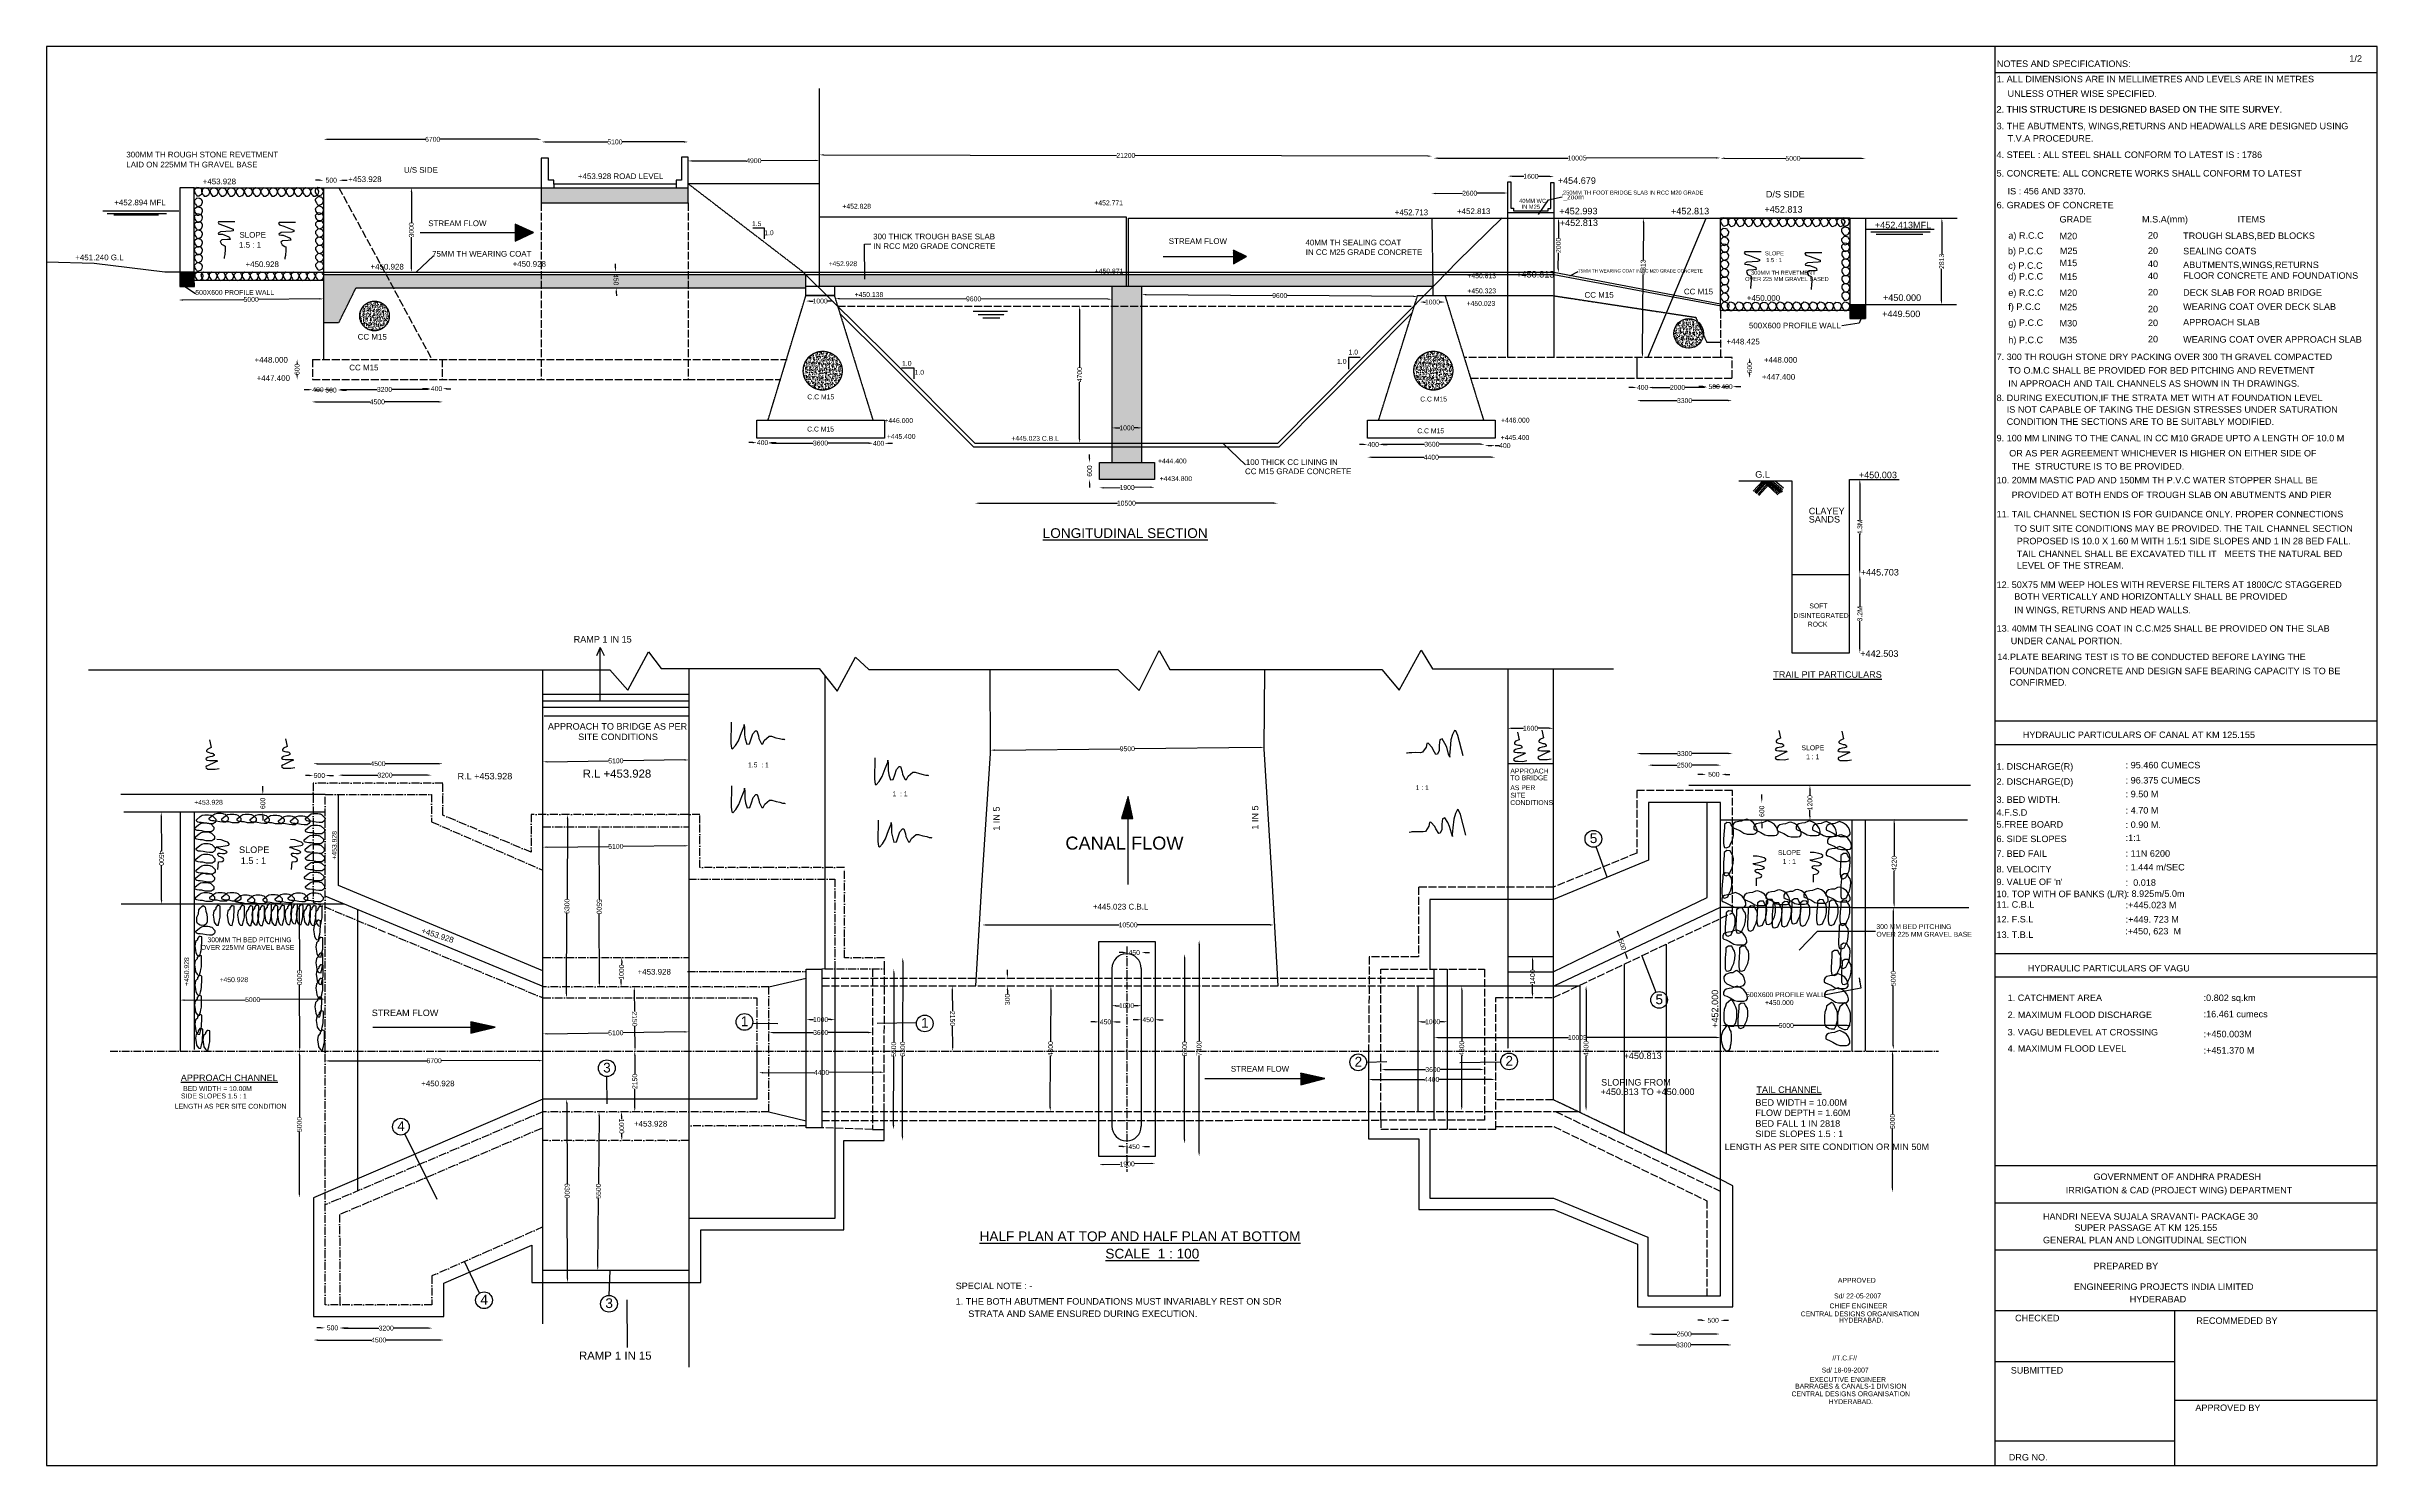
# Model space of a CAD drawing. Header units: millimetres. Extents: x 1841 to 73533, y 5611 to 49253.
import ezdxf

# ---------------------------------------------------------------- set-up
doc = ezdxf.new("R2010")
doc.units = ezdxf.units.MM
doc.header["$MEASUREMENT"] = 0
doc.linetypes.add('ACAD_ISO02W100', pattern=[15, 12, -3])
doc.linetypes.add('ACAD_ISO10W100', pattern=[18, 12, -3, 0, -3])
for name, color, linetype in [('DIMENSION', 7, 'Continuous'), ('DRAWING', 7, 'Continuous'), ('TEXT', 7, 'Continuous')]:
    doc.layers.add(name, color=color, linetype=linetype)
doc.styles.get("Standard").update_dxf_attribs({"font": 'arial.ttf'})
doc.dimstyles.get("Standard").update_dxf_attribs({"dimtxt": 150, "dimasz": 125, "dimexe": 0.18, "dimexo": 0.0625, "dimgap": 0.09, "dimtad": 0, "dimdec": 0, "dimzin": 0, "dimdsep": 46, "dimtxsty": 'Standard', "dimcen": 0.09, "dimse1": 1, "dimse2": 1, "dimadec": 0, "dimazin": 0, "dimtfac": 1, "dimtdec": 0, "dimtofl": 0, "dimtmove": 0, "dimatfit": 3, "dimfxl": 1, "dimtolj": 1, "dimtzin": 0, "dimarcsym": 0})
pattern_1 = [(50, (0, 0), (143.45204, -12.55043), [15, -165]), (355, (0, 0), (-27.75027, 150.43843), [12, -132]), (100.4514, (11.95, -1.05), (115.70188, 137.8879), [12.74804, -140.22842]), (46.1842, (0, 40), (213.4482, -33.1038), [22.5, -247.5]), (96.6356, (17.79, 37.24), (186.93254, 194.8236), [19.12206, -210.3426]), (351.1842, (0, 40), (186.9324, 194.8237), [18, -198]), (21, (20, 30), (119.38141, -80.52378), [15, -165]), (326, (20, 30), (48.66307, 145.03), [12, -132]), (71.4514, (29.95, 23.29), (168.04453, 64.5061), [12.74804, -140.22842]), (37.5, (0, 0), (2.43197, 66.57877), [0, -130.4, 0, -134, 0, -132.5]), (7.5, (0, 0), (52.61391, 78.88234), [0, -76.4, 0, -127.4, 0, -50.5]), (327.5, (-44.6, 0), (106.764487, -4.510974), [0, -50, 0, -156, 0, -207]), (317.5, (-64.6, 0), (116.63723, 20.021), [0, -65, 0, -103.6, 0, -147])]

# ---------------------------------------------------------------- blocks, each defined once
blk = doc.blocks.new('*D2')
at = {"layer": 'Defpoints', "color": 0, "transparency": 16777216}
for p in [(5905, 41362), (10360, 41493), (10360, 41397)]:
    blk.add_point(p, dxfattribs=at)
at = {"layer": 'DIMENSION', "color": 0, "lineweight": -2, "transparency": 16777216}
for p, q in [((6029, 41459), (7908, 41474)), ((10235, 41492), (8356, 41477))]:
    blk.add_line(p, q, dxfattribs=at)
at = {"layer": 'DIMENSION', "color": 0, "transparency": 16777216}
for points in [[(6029, 41480), (6029, 41438), (5904, 41458)], [(10234, 41513), (10235, 41471), (10360, 41493)]]:
    blk.add_solid(points, dxfattribs=at)
at = {"layer": 'DIMENSION', "color": 0, "transparency": 16777216, "insert": (8132, 41475), "char_height": 150, "attachment_point": 5, "rotation": 0.44922}
blk.add_mtext('\\A1;5000', dxfattribs=at)
blk = doc.blocks.new('*D3')
at = {"layer": 'Defpoints', "color": 0, "transparency": 16777216}
for p in [(10001, 39010), (14025, 39010), (14025, 38324)]:
    blk.add_point(p, dxfattribs=at)
at = {"layer": 'DIMENSION', "color": 0, "lineweight": -2, "transparency": 16777216}
for p, q in [((10126, 38324), (11787, 38324)), ((13900, 38324), (12240, 38324))]:
    blk.add_line(p, q, dxfattribs=at)
at = {"layer": 'DIMENSION', "color": 0, "transparency": 16777216}
for points in [[(10126, 38345), (10126, 38303), (10001, 38324)], [(13900, 38345), (13900, 38303), (14025, 38324)]]:
    blk.add_solid(points, dxfattribs=at)
at = {"layer": 'DIMENSION', "color": 0, "transparency": 16777216, "insert": (12013, 38324), "char_height": 150, "attachment_point": 5}
blk.add_mtext('\\A1;4500', dxfattribs=at)
blk = doc.blocks.new('*D4')
at = {"layer": 'Defpoints', "color": 0, "transparency": 16777216}
for p in [(10017, 39632), (10360, 39632), (10360, 38699)]:
    blk.add_point(p, dxfattribs=at)
at = {"layer": 'DIMENSION', "color": 0, "lineweight": -2, "transparency": 16777216}
for p, q in [((9892, 38699), (9767, 38699)), ((10485, 38699), (10610, 38699))]:
    blk.add_line(p, q, dxfattribs=at)
at = {"layer": 'DIMENSION', "color": 0, "transparency": 16777216}
for points in [[(9892, 38720), (9892, 38678), (10017, 38699)], [(10485, 38720), (10485, 38678), (10360, 38699)]]:
    blk.add_solid(points, dxfattribs=at)
at = {"layer": 'DIMENSION', "color": 0, "transparency": 16777216, "insert": (10188, 38699), "char_height": 150, "attachment_point": 5}
blk.add_mtext('\\A1;400', dxfattribs=at)
blk = doc.blocks.new('*D5')
at = {"layer": 'Defpoints', "color": 0, "transparency": 16777216}
for p in [(10360, 38738), (10818, 38738), (10818, 38686)]:
    blk.add_point(p, dxfattribs=at)
at = {"layer": 'DIMENSION', "color": 0, "lineweight": -2, "transparency": 16777216}
for p, q in [((10235, 38686), (10110, 38686)), ((10943, 38686), (11068, 38686))]:
    blk.add_line(p, q, dxfattribs=at)
at = {"layer": 'DIMENSION', "color": 0, "transparency": 16777216}
for points in [[(10235, 38707), (10235, 38665), (10360, 38686)], [(10943, 38707), (10943, 38665), (10818, 38686)]]:
    blk.add_solid(points, dxfattribs=at)
at = {"layer": 'DIMENSION', "color": 0, "transparency": 16777216, "insert": (10589, 38686), "char_height": 150, "attachment_point": 5}
blk.add_mtext('\\A1;500', dxfattribs=at)
blk = doc.blocks.new('*D6')
at = {"layer": 'Defpoints', "color": 0, "transparency": 16777216}
for p in [(10818, 38686), (13649, 38706), (13649, 38686)]:
    blk.add_point(p, dxfattribs=at)
at = {"layer": 'DIMENSION', "color": 0, "lineweight": -2, "transparency": 16777216}
for p, q in [((10943, 38706), (12010, 38706)), ((13524, 38706), (12457, 38706))]:
    blk.add_line(p, q, dxfattribs=at)
at = {"layer": 'DIMENSION', "color": 0, "transparency": 16777216}
for points in [[(10943, 38726), (10943, 38685), (10818, 38706)], [(13524, 38726), (13524, 38685), (13649, 38706)]]:
    blk.add_solid(points, dxfattribs=at)
at = {"layer": 'DIMENSION', "color": 0, "transparency": 16777216, "insert": (12234, 38706), "char_height": 150, "attachment_point": 5}
blk.add_mtext('\\A1;3200', dxfattribs=at)
blk = doc.blocks.new('*D7')
at = {"layer": 'Defpoints', "color": 0, "transparency": 16777216}
for p in [(14019, 38731), (13649, 38686), (14019, 38686)]:
    blk.add_point(p, dxfattribs=at)
at = {"layer": 'DIMENSION', "color": 0, "lineweight": -2, "transparency": 16777216}
for p, q in [((13524, 38731), (13399, 38731)), ((14144, 38731), (14269, 38731))]:
    blk.add_line(p, q, dxfattribs=at)
at = {"layer": 'DIMENSION', "color": 0, "transparency": 16777216}
for points in [[(13524, 38752), (13524, 38711), (13649, 38731)], [(14144, 38752), (14144, 38711), (14019, 38731)]]:
    blk.add_solid(points, dxfattribs=at)
at = {"layer": 'DIMENSION', "color": 0, "transparency": 16777216, "insert": (13834, 38731), "char_height": 150, "attachment_point": 5}
blk.add_mtext('\\A1;400', dxfattribs=at)
blk = doc.blocks.new('*D8')
at = {"layer": 'Defpoints', "color": 0, "transparency": 16777216}
for p in [(10360, 44913), (10831, 45142), (10831, 44913)]:
    blk.add_point(p, dxfattribs=at)
at = {"layer": 'DIMENSION', "color": 0, "lineweight": -2, "transparency": 16777216}
for p, q in [((10235, 45142), (10110, 45142)), ((10956, 45142), (11081, 45142))]:
    blk.add_line(p, q, dxfattribs=at)
at = {"layer": 'DIMENSION', "color": 0, "transparency": 16777216}
for points in [[(10235, 45162), (10235, 45121), (10360, 45142)], [(10956, 45162), (10956, 45121), (10831, 45142)]]:
    blk.add_solid(points, dxfattribs=at)
at = {"layer": 'DIMENSION', "color": 0, "transparency": 16777216, "insert": (10596, 45142), "char_height": 150, "attachment_point": 5}
blk.add_mtext('\\A1;500', dxfattribs=at)
blk = doc.blocks.new('*D9')
at = {"layer": 'Defpoints', "color": 0, "transparency": 16777216}
for p in [(17069, 46401), (10360, 44913), (17069, 44913)]:
    blk.add_point(p, dxfattribs=at)
at = {"layer": 'DIMENSION', "color": 0, "lineweight": -2, "transparency": 16777216}
for p, q in [((10485, 46401), (13491, 46401)), ((16944, 46401), (13939, 46401))]:
    blk.add_line(p, q, dxfattribs=at)
at = {"layer": 'DIMENSION', "color": 0, "transparency": 16777216}
for points in [[(10485, 46422), (10485, 46380), (10360, 46401)], [(16944, 46422), (16944, 46380), (17069, 46401)]]:
    blk.add_solid(points, dxfattribs=at)
at = {"layer": 'DIMENSION', "color": 0, "transparency": 16777216, "insert": (13715, 46401), "char_height": 150, "attachment_point": 5}
blk.add_mtext('\\A1;6700', dxfattribs=at)
blk = doc.blocks.new('*D10')
at = {"layer": 'Defpoints', "color": 0, "transparency": 16777216}
for p in [(9546, 39632), (10017, 39632), (10017, 39015)]:
    blk.add_point(p, dxfattribs=at)
at = {"layer": 'DIMENSION', "color": 0, "lineweight": -2, "transparency": 16777216}
for p, q in [((9546, 39507), (9546, 39490)), ((9546, 39140), (9546, 39158))]:
    blk.add_line(p, q, dxfattribs=at)
at = {"layer": 'DIMENSION', "color": 0, "transparency": 16777216}
for points in [[(9525, 39507), (9567, 39507), (9546, 39632)], [(9525, 39140), (9567, 39140), (9546, 39015)]]:
    blk.add_solid(points, dxfattribs=at)
at = {"layer": 'DIMENSION', "color": 0, "transparency": 16777216, "insert": (9546, 39324), "char_height": 150, "attachment_point": 5, "rotation": 90}
blk.add_mtext('\\A1;600', dxfattribs=at)
blk = doc.blocks.new('*D11')
at = {"layer": 'Defpoints', "color": 0, "transparency": 16777216}
for p in [(13060, 44913), (13099, 44913), (13099, 42319)]:
    blk.add_point(p, dxfattribs=at)
at = {"layer": 'DIMENSION', "color": 0, "lineweight": -2, "transparency": 16777216}
for p, q in [((13060, 44788), (13060, 43840)), ((13060, 42444), (13060, 43392))]:
    blk.add_line(p, q, dxfattribs=at)
at = {"layer": 'DIMENSION', "color": 0, "transparency": 16777216}
for points in [[(13039, 44788), (13081, 44788), (13060, 44913)], [(13039, 42444), (13081, 42444), (13060, 42319)]]:
    blk.add_solid(points, dxfattribs=at)
at = {"layer": 'DIMENSION', "color": 0, "transparency": 16777216, "insert": (13060, 43616), "char_height": 150, "attachment_point": 5, "rotation": 90}
blk.add_mtext('\\A1;3000', dxfattribs=at)
blk = doc.blocks.new('*D12')
at = {"layer": 'Defpoints', "color": 0, "transparency": 16777216}
for p in [(17069, 46401), (21575, 46401), (21575, 46320)]:
    blk.add_point(p, dxfattribs=at)
at = {"layer": 'DIMENSION', "color": 0, "lineweight": -2, "transparency": 16777216}
for p, q in [((17194, 46320), (19098, 46320)), ((21450, 46320), (19546, 46320))]:
    blk.add_line(p, q, dxfattribs=at)
at = {"layer": 'DIMENSION', "color": 0, "transparency": 16777216}
for points in [[(17194, 46341), (17194, 46299), (17069, 46320)], [(21450, 46341), (21450, 46299), (21575, 46320)]]:
    blk.add_solid(points, dxfattribs=at)
at = {"layer": 'DIMENSION', "color": 0, "transparency": 16777216, "insert": (19322, 46320), "char_height": 150, "attachment_point": 5}
blk.add_mtext('\\A1;5100', dxfattribs=at)
blk = doc.blocks.new('*D13')
at = {"layer": 'Defpoints', "color": 0, "transparency": 16777216}
for p in [(21571, 45605), (25618, 45749), (25618, 45618)]:
    blk.add_point(p, dxfattribs=at)
at = {"layer": 'DIMENSION', "color": 0, "lineweight": -2, "transparency": 16777216}
for p, q in [((21696, 45737), (23367, 45742)), ((25493, 45749), (23821, 45743))]:
    blk.add_line(p, q, dxfattribs=at)
at = {"layer": 'DIMENSION', "color": 0, "transparency": 16777216}
for points in [[(21696, 45757), (21696, 45716), (21571, 45736)], [(25492, 45770), (25493, 45728), (25618, 45749)]]:
    blk.add_solid(points, dxfattribs=at)
at = {"layer": 'DIMENSION', "color": 0, "transparency": 16777216, "insert": (23594, 45743), "char_height": 150, "attachment_point": 5, "rotation": 0.18401}
blk.add_mtext('\\A1;4900', dxfattribs=at)
blk = doc.blocks.new('*D14')
at = {"layer": 'Defpoints', "color": 0, "transparency": 16777216}
for p in [(44452, 45884), (25618, 44015), (44448, 43977)]:
    blk.add_point(p, dxfattribs=at)
at = {"layer": 'DIMENSION', "color": 0, "lineweight": -2, "transparency": 16777216}
for p, q in [((25747, 45922), (34754, 45904)), ((44327, 45884), (35320, 45902))]:
    blk.add_line(p, q, dxfattribs=at)
at = {"layer": 'DIMENSION', "color": 0, "transparency": 16777216}
for points in [[(25747, 45943), (25747, 45901), (25622, 45922)], [(44327, 45905), (44327, 45863), (44452, 45884)]]:
    blk.add_solid(points, dxfattribs=at)
at = {"layer": 'DIMENSION', "color": 0, "transparency": 16777216, "insert": (35037, 45903), "char_height": 150, "attachment_point": 5, "rotation": 359.88454}
blk.add_mtext('\\A1;21200', dxfattribs=at)
blk = doc.blocks.new('*D15')
at = {"layer": 'Defpoints', "color": 0, "transparency": 16777216}
for p in [(46784, 44750), (44448, 43977), (46788, 43992)]:
    blk.add_point(p, dxfattribs=at)
at = {"layer": 'DIMENSION', "color": 0, "lineweight": -2, "transparency": 16777216}
for p, q in [((44569, 44736), (45389, 44741)), ((46659, 44749), (45839, 44744))]:
    blk.add_line(p, q, dxfattribs=at)
at = {"layer": 'DIMENSION', "color": 0, "transparency": 16777216}
for points in [[(44569, 44757), (44569, 44715), (44444, 44735)], [(46658, 44770), (46659, 44728), (46784, 44750)]]:
    blk.add_solid(points, dxfattribs=at)
at = {"layer": 'DIMENSION', "color": 0, "transparency": 16777216, "insert": (45614, 44742), "char_height": 150, "attachment_point": 5, "rotation": 0.36515}
blk.add_mtext('\\A1;2600', dxfattribs=at)
blk = doc.blocks.new('*D16')
at = {"layer": 'Defpoints', "color": 0, "transparency": 16777216}
for p in [(53324, 45828), (44510, 43977), (53326, 43984)]:
    blk.add_point(p, dxfattribs=at)
at = {"layer": 'DIMENSION', "color": 0, "lineweight": -2, "transparency": 16777216}
for p, q in [((44633, 45821), (48640, 45824)), ((53199, 45828), (49192, 45825))]:
    blk.add_line(p, q, dxfattribs=at)
at = {"layer": 'DIMENSION', "color": 0, "transparency": 16777216}
for points in [[(44633, 45842), (44633, 45800), (44508, 45821)], [(53199, 45849), (53199, 45807), (53324, 45828)]]:
    blk.add_solid(points, dxfattribs=at)
at = {"layer": 'DIMENSION', "color": 0, "transparency": 16777216, "insert": (48916, 45824), "char_height": 150, "attachment_point": 5, "rotation": 0.04697}
blk.add_mtext('\\A1;10005', dxfattribs=at)
blk = doc.blocks.new('*D17')
at = {"layer": 'Defpoints', "color": 0, "transparency": 16777216}
for p in [(57786, 45812), (53326, 43984), (57783, 43977)]:
    blk.add_point(p, dxfattribs=at)
at = {"layer": 'DIMENSION', "color": 0, "lineweight": -2, "transparency": 16777216}
for p, q in [((53453, 45819), (55333, 45816)), ((57661, 45812), (55781, 45815))]:
    blk.add_line(p, q, dxfattribs=at)
at = {"layer": 'DIMENSION', "color": 0, "transparency": 16777216}
for points in [[(53454, 45840), (53453, 45798), (53328, 45819)], [(57661, 45833), (57661, 45791), (57786, 45812)]]:
    blk.add_solid(points, dxfattribs=at)
at = {"layer": 'DIMENSION', "color": 0, "transparency": 16777216, "insert": (55557, 45815), "char_height": 150, "attachment_point": 5, "rotation": 359.90711}
blk.add_mtext('\\A1;5000', dxfattribs=at)
blk = doc.blocks.new('*D18')
at = {"layer": 'Defpoints', "color": 0, "transparency": 16777216}
for p in [(60078, 43977), (60137, 43976), (60064, 41318)]:
    blk.add_point(p, dxfattribs=at)
at = {"layer": 'DIMENSION', "color": 0, "lineweight": -2, "transparency": 16777216}
for p, q in [((60136, 43851), (60131, 42872)), ((60124, 41442), (60129, 42421))]:
    blk.add_line(p, q, dxfattribs=at)
at = {"layer": 'DIMENSION', "color": 0, "transparency": 16777216}
for points in [[(60116, 43851), (60157, 43851), (60137, 43976)], [(60103, 41442), (60145, 41442), (60123, 41317)]]:
    blk.add_solid(points, dxfattribs=at)
at = {"layer": 'DIMENSION', "color": 0, "transparency": 16777216, "insert": (60130, 42647), "char_height": 150, "attachment_point": 5, "rotation": 89.69766}
blk.add_mtext('\\A1;2813', dxfattribs=at)
blk = doc.blocks.new('*D19')
at = {"layer": 'Defpoints', "color": 0, "transparency": 16777216}
for p in [(53689, 39693), (54224, 39693), (53689, 39057)]:
    blk.add_point(p, dxfattribs=at)
at = {"layer": 'DIMENSION', "color": 0, "lineweight": -2, "transparency": 16777216}
for p, q in [((54224, 39568), (54224, 39541)), ((54224, 39182), (54224, 39209))]:
    blk.add_line(p, q, dxfattribs=at)
at = {"layer": 'DIMENSION', "color": 0, "transparency": 16777216}
for points in [[(54203, 39568), (54245, 39568), (54224, 39693)], [(54203, 39182), (54245, 39182), (54224, 39057)]]:
    blk.add_solid(points, dxfattribs=at)
at = {"layer": 'DIMENSION', "color": 0, "transparency": 16777216, "insert": (54224, 39375), "char_height": 150, "attachment_point": 5, "rotation": 90}
blk.add_mtext('\\A1;600', dxfattribs=at)
blk = doc.blocks.new('*D20')
at = {"layer": 'Defpoints', "color": 0, "transparency": 16777216}
for p in [(50953, 43977), (50956, 43977), (50924, 39689)]:
    blk.add_point(p, dxfattribs=at)
at = {"layer": 'DIMENSION', "color": 0, "lineweight": -2, "transparency": 16777216}
for p, q in [((50956, 43852), (50948, 42698)), ((50929, 39814), (50945, 42244))]:
    blk.add_line(p, q, dxfattribs=at)
at = {"layer": 'DIMENSION', "color": 0, "transparency": 16777216}
for points in [[(50935, 43852), (50976, 43851), (50956, 43977)], [(50908, 39814), (50950, 39813), (50928, 39689)]]:
    blk.add_solid(points, dxfattribs=at)
at = {"layer": 'DIMENSION', "color": 0, "transparency": 16777216, "insert": (50947, 42471), "char_height": 150, "attachment_point": 5, "rotation": 89.62503}
blk.add_mtext('\\A1;4813', dxfattribs=at)
blk = doc.blocks.new('*D21')
at = {"layer": 'Defpoints', "color": 0, "transparency": 16777216}
for p in [(48304, 43977), (48346, 43976), (48297, 42301)]:
    blk.add_point(p, dxfattribs=at)
at = {"layer": 'DIMENSION', "color": 0, "lineweight": -2, "transparency": 16777216}
for p, q in [((48345, 43851), (48343, 43364)), ((48339, 42426), (48341, 42913))]:
    blk.add_line(p, q, dxfattribs=at)
at = {"layer": 'DIMENSION', "color": 0, "transparency": 16777216}
for points in [[(48325, 43852), (48366, 43851), (48346, 43976)], [(48318, 42426), (48360, 42426), (48338, 42301)]]:
    blk.add_solid(points, dxfattribs=at)
at = {"layer": 'DIMENSION', "color": 0, "transparency": 16777216, "insert": (48342, 43139), "char_height": 150, "attachment_point": 5, "rotation": 89.74387}
blk.add_mtext('\\A1;2000', dxfattribs=at)
blk = doc.blocks.new('*D22')
at = {"layer": 'Defpoints', "color": 0, "transparency": 16777216}
for p in [(48205, 45254), (46788, 45090), (48203, 45074)]:
    blk.add_point(p, dxfattribs=at)
at = {"layer": 'DIMENSION', "color": 0, "lineweight": -2, "transparency": 16777216}
for p, q in [((46915, 45268), (47281, 45264)), ((48080, 45255), (47714, 45259))]:
    blk.add_line(p, q, dxfattribs=at)
at = {"layer": 'DIMENSION', "color": 0, "transparency": 16777216}
for points in [[(46916, 45289), (46915, 45247), (46790, 45269)], [(48080, 45276), (48080, 45234), (48205, 45254)]]:
    blk.add_solid(points, dxfattribs=at)
at = {"layer": 'DIMENSION', "color": 0, "transparency": 16777216, "insert": (47498, 45262), "char_height": 150, "attachment_point": 5, "rotation": 359.35972}
blk.add_mtext('\\A1;1600', dxfattribs=at)
blk = doc.blocks.new('*D23')
at = {"layer": 'Defpoints', "color": 0, "transparency": 16777216}
for p in [(50758, 39057), (51105, 39057), (51105, 38768)]:
    blk.add_point(p, dxfattribs=at)
at = {"layer": 'DIMENSION', "color": 0, "lineweight": -2, "transparency": 16777216}
for p, q in [((50633, 38768), (50508, 38768)), ((51230, 38768), (51355, 38768))]:
    blk.add_line(p, q, dxfattribs=at)
at = {"layer": 'DIMENSION', "color": 0, "transparency": 16777216}
for points in [[(50633, 38789), (50633, 38747), (50758, 38768)], [(51230, 38789), (51230, 38747), (51105, 38768)]]:
    blk.add_solid(points, dxfattribs=at)
at = {"layer": 'DIMENSION', "color": 0, "transparency": 16777216, "insert": (50932, 38768), "char_height": 150, "attachment_point": 5}
blk.add_mtext('\\A1;400', dxfattribs=at)
blk = doc.blocks.new('*D24')
at = {"layer": 'Defpoints', "color": 0, "transparency": 16777216}
for p in [(51105, 38768), (52906, 38768), (52906, 38768)]:
    blk.add_point(p, dxfattribs=at)
at = {"layer": 'DIMENSION', "color": 0, "lineweight": -2, "transparency": 16777216}
for p, q in [((51230, 38768), (51781, 38768)), ((52781, 38768), (52231, 38768))]:
    blk.add_line(p, q, dxfattribs=at)
at = {"layer": 'DIMENSION', "color": 0, "transparency": 16777216}
for points in [[(51230, 38789), (51230, 38747), (51105, 38768)], [(52781, 38789), (52781, 38747), (52906, 38768)]]:
    blk.add_solid(points, dxfattribs=at)
at = {"layer": 'DIMENSION', "color": 0, "transparency": 16777216, "insert": (52006, 38768), "char_height": 150, "attachment_point": 5}
blk.add_mtext('\\A1;2000', dxfattribs=at)
blk = doc.blocks.new('*D25')
at = {"layer": 'Defpoints', "color": 0, "transparency": 16777216}
for p in [(52906, 38768), (53357, 38793), (53357, 38768)]:
    blk.add_point(p, dxfattribs=at)
at = {"layer": 'DIMENSION', "color": 0, "lineweight": -2, "transparency": 16777216}
for p, q in [((52781, 38793), (52656, 38793)), ((53482, 38793), (53607, 38793))]:
    blk.add_line(p, q, dxfattribs=at)
at = {"layer": 'DIMENSION', "color": 0, "transparency": 16777216}
for points in [[(52781, 38814), (52781, 38773), (52906, 38793)], [(53482, 38814), (53482, 38773), (53357, 38793)]]:
    blk.add_solid(points, dxfattribs=at)
at = {"layer": 'DIMENSION', "color": 0, "transparency": 16777216, "insert": (53132, 38793), "char_height": 150, "attachment_point": 5}
blk.add_mtext('\\A1;500', dxfattribs=at)
blk = doc.blocks.new('*D26')
at = {"layer": 'Defpoints', "color": 0, "transparency": 16777216}
for p in [(53357, 38768), (53698, 38793), (53698, 38768)]:
    blk.add_point(p, dxfattribs=at)
at = {"layer": 'DIMENSION', "color": 0, "lineweight": -2, "transparency": 16777216}
for p, q in [((53232, 38793), (53107, 38793)), ((53823, 38793), (53948, 38793))]:
    blk.add_line(p, q, dxfattribs=at)
at = {"layer": 'DIMENSION', "color": 0, "transparency": 16777216}
for points in [[(53232, 38814), (53232, 38773), (53357, 38793)], [(53823, 38814), (53823, 38773), (53698, 38793)]]:
    blk.add_solid(points, dxfattribs=at)
at = {"layer": 'DIMENSION', "color": 0, "transparency": 16777216, "insert": (53527, 38793), "char_height": 150, "attachment_point": 5}
blk.add_mtext('\\A1;400', dxfattribs=at)
blk = doc.blocks.new('*D27')
at = {"layer": 'Defpoints', "color": 0, "transparency": 16777216}
for p in [(50758, 39057), (53689, 39057), (53689, 38363)]:
    blk.add_point(p, dxfattribs=at)
at = {"layer": 'DIMENSION', "color": 0, "lineweight": -2, "transparency": 16777216}
for p, q in [((50883, 38363), (51999, 38363)), ((53564, 38363), (52447, 38363))]:
    blk.add_line(p, q, dxfattribs=at)
at = {"layer": 'DIMENSION', "color": 0, "transparency": 16777216}
for points in [[(50883, 38384), (50883, 38342), (50758, 38363)], [(53564, 38384), (53564, 38342), (53689, 38363)]]:
    blk.add_solid(points, dxfattribs=at)
at = {"layer": 'DIMENSION', "color": 0, "transparency": 16777216, "insert": (52223, 38363), "char_height": 150, "attachment_point": 5}
blk.add_mtext('\\A1;3300', dxfattribs=at)
blk = doc.blocks.new('*D28')
at = {"layer": 'Defpoints', "color": 0, "transparency": 16777216}
for p in [(42469, 37213), (42826, 37213), (42826, 37014)]:
    blk.add_point(p, dxfattribs=at)
at = {"layer": 'DIMENSION', "color": 0, "lineweight": -2, "transparency": 16777216}
for p, q in [((42344, 37014), (42219, 37014)), ((42951, 37014), (43076, 37014))]:
    blk.add_line(p, q, dxfattribs=at)
at = {"layer": 'DIMENSION', "color": 0, "transparency": 16777216}
for points in [[(42344, 37035), (42344, 36993), (42469, 37014)], [(42951, 37035), (42951, 36993), (42826, 37014)]]:
    blk.add_solid(points, dxfattribs=at)
at = {"layer": 'DIMENSION', "color": 0, "transparency": 16777216, "insert": (42647, 37014), "char_height": 150, "attachment_point": 5}
blk.add_mtext('\\A1;400', dxfattribs=at)
blk = doc.blocks.new('*D29')
at = {"layer": 'Defpoints', "color": 0, "transparency": 16777216}
for p in [(42826, 37014), (46073, 37021), (46073, 37014)]:
    blk.add_point(p, dxfattribs=at)
at = {"layer": 'DIMENSION', "color": 0, "lineweight": -2, "transparency": 16777216}
for p, q in [((42951, 37021), (44225, 37021)), ((45948, 37021), (44673, 37021))]:
    blk.add_line(p, q, dxfattribs=at)
at = {"layer": 'DIMENSION', "color": 0, "transparency": 16777216}
for points in [[(42951, 37042), (42951, 37000), (42826, 37021)], [(45948, 37042), (45948, 37000), (46073, 37021)]]:
    blk.add_solid(points, dxfattribs=at)
at = {"layer": 'DIMENSION', "color": 0, "transparency": 16777216, "insert": (44449, 37021), "char_height": 150, "attachment_point": 5}
blk.add_mtext('\\A1;3600', dxfattribs=at)
blk = doc.blocks.new('*D30')
at = {"layer": 'Defpoints', "color": 0, "transparency": 16777216}
for p in [(46073, 37021), (46400, 37021), (46400, 36979)]:
    blk.add_point(p, dxfattribs=at)
at = {"layer": 'DIMENSION', "color": 0, "lineweight": -2, "transparency": 16777216}
for p, q in [((46198, 36979), (46275, 36979)), ((46400, 36979), (46525, 36979))]:
    blk.add_line(p, q, dxfattribs=at)
at = {"layer": 'DIMENSION', "color": 0, "transparency": 16777216}
for points in [[(46198, 36999), (46198, 36958), (46073, 36979)], [(46275, 36999), (46275, 36958), (46400, 36979)]]:
    blk.add_solid(points, dxfattribs=at)
at = {"layer": 'DIMENSION', "color": 0, "transparency": 16777216, "insert": (46694, 36979), "char_height": 150, "attachment_point": 5}
blk.add_mtext('\\A1;400', dxfattribs=at)
blk = doc.blocks.new('*D31')
at = {"layer": 'Defpoints', "color": 0, "transparency": 16777216}
for p in [(42469, 37213), (46395, 37213), (46395, 36623)]:
    blk.add_point(p, dxfattribs=at)
at = {"layer": 'DIMENSION', "color": 0, "lineweight": -2, "transparency": 16777216}
for p, q in [((42594, 36623), (44205, 36623)), ((46270, 36623), (44659, 36623))]:
    blk.add_line(p, q, dxfattribs=at)
at = {"layer": 'DIMENSION', "color": 0, "transparency": 16777216}
for points in [[(42594, 36644), (42594, 36602), (42469, 36623)], [(46270, 36644), (46270, 36602), (46395, 36623)]]:
    blk.add_solid(points, dxfattribs=at)
at = {"layer": 'DIMENSION', "color": 0, "transparency": 16777216, "insert": (44432, 36623), "char_height": 150, "attachment_point": 5}
blk.add_mtext('\\A1;4400', dxfattribs=at)
blk = doc.blocks.new('*D32')
at = {"layer": 'Defpoints', "color": 0, "transparency": 16777216}
for p in [(44082, 41596), (44853, 41596), (44853, 41395)]:
    blk.add_point(p, dxfattribs=at)
at = {"layer": 'DIMENSION', "color": 0, "lineweight": -2, "transparency": 16777216}
for p, q in [((44207, 41395), (44251, 41395)), ((44728, 41395), (44684, 41395))]:
    blk.add_line(p, q, dxfattribs=at)
at = {"layer": 'DIMENSION', "color": 0, "transparency": 16777216}
for points in [[(44207, 41416), (44207, 41374), (44082, 41395)], [(44728, 41416), (44728, 41374), (44853, 41395)]]:
    blk.add_solid(points, dxfattribs=at)
at = {"layer": 'DIMENSION', "color": 0, "transparency": 16777216, "insert": (44467, 41395), "char_height": 150, "attachment_point": 5}
blk.add_mtext('\\A1;1000', dxfattribs=at)
blk = doc.blocks.new('*D33')
at = {"layer": 'Defpoints', "color": 0, "transparency": 16777216}
for p in [(34227, 35938), (35919, 35955), (35922, 35698)]:
    blk.add_point(p, dxfattribs=at)
at = {"layer": 'DIMENSION', "color": 0, "lineweight": -2, "transparency": 16777216}
for p, q in [((34354, 35682), (34859, 35687)), ((35797, 35697), (35292, 35692))]:
    blk.add_line(p, q, dxfattribs=at)
at = {"layer": 'DIMENSION', "color": 0, "transparency": 16777216}
for points in [[(34354, 35703), (34355, 35661), (34229, 35681)], [(35797, 35718), (35797, 35676), (35922, 35698)]]:
    blk.add_solid(points, dxfattribs=at)
at = {"layer": 'DIMENSION', "color": 0, "transparency": 16777216, "insert": (35076, 35689), "char_height": 150, "attachment_point": 5, "rotation": 0.58901}
blk.add_mtext('\\A1;1900', dxfattribs=at)
blk = doc.blocks.new('*D34')
at = {"layer": 'Defpoints', "color": 0, "transparency": 16777216}
for p in [(33920, 36460), (34227, 36460), (34227, 35938)]:
    blk.add_point(p, dxfattribs=at)
at = {"layer": 'DIMENSION', "color": 0, "lineweight": -2, "transparency": 16777216}
for p, q in [((33920, 36585), (33920, 36710)), ((33920, 35813), (33920, 35688))]:
    blk.add_line(p, q, dxfattribs=at)
at = {"layer": 'DIMENSION', "color": 0, "transparency": 16777216}
for points in [[(33899, 36585), (33941, 36585), (33920, 36460)], [(33899, 35813), (33941, 35813), (33920, 35938)]]:
    blk.add_solid(points, dxfattribs=at)
at = {"layer": 'DIMENSION', "color": 0, "transparency": 16777216, "insert": (33920, 36199), "char_height": 150, "attachment_point": 5, "rotation": 90}
blk.add_mtext('\\A1;600', dxfattribs=at)
blk = doc.blocks.new('*D35')
at = {"layer": 'Defpoints', "color": 0, "transparency": 16777216}
for p in [(34608, 37536), (35532, 37536), (35532, 37524)]:
    blk.add_point(p, dxfattribs=at)
at = {"layer": 'DIMENSION', "color": 0, "lineweight": -2, "transparency": 16777216}
for p, q in [((34733, 37524), (34854, 37524)), ((35407, 37524), (35287, 37524))]:
    blk.add_line(p, q, dxfattribs=at)
at = {"layer": 'DIMENSION', "color": 0, "transparency": 16777216}
for points in [[(34733, 37545), (34733, 37503), (34608, 37524)], [(35407, 37545), (35407, 37503), (35532, 37524)]]:
    blk.add_solid(points, dxfattribs=at)
at = {"layer": 'DIMENSION', "color": 0, "transparency": 16777216, "insert": (35070, 37524), "char_height": 150, "attachment_point": 5}
blk.add_mtext('\\A1;1000', dxfattribs=at)
blk = doc.blocks.new('*D36')
at = {"layer": 'Defpoints', "color": 0, "transparency": 16777216}
for p in [(30395, 37057), (39709, 37057), (39709, 35208)]:
    blk.add_point(p, dxfattribs=at)
at = {"layer": 'DIMENSION', "color": 0, "lineweight": -2, "transparency": 16777216}
for p, q in [((30520, 35208), (34777, 35208)), ((39584, 35208), (35327, 35208))]:
    blk.add_line(p, q, dxfattribs=at)
at = {"layer": 'DIMENSION', "color": 0, "transparency": 16777216}
for points in [[(30520, 35228), (30520, 35187), (30395, 35208)], [(39584, 35228), (39584, 35187), (39709, 35208)]]:
    blk.add_solid(points, dxfattribs=at)
at = {"layer": 'DIMENSION', "color": 0, "transparency": 16777216, "insert": (35052, 35208), "char_height": 150, "attachment_point": 5}
blk.add_mtext('\\A1;10500', dxfattribs=at)
blk = doc.blocks.new('*D37')
at = {"layer": 'Defpoints', "color": 0, "transparency": 16777216}
for p in [(33615, 41268), (33615, 41268), (33615, 37057)]:
    blk.add_point(p, dxfattribs=at)
at = {"layer": 'DIMENSION', "color": 0, "lineweight": -2, "transparency": 16777216}
for p, q in [((33615, 41143), (33615, 39389)), ((33615, 37182), (33615, 38936))]:
    blk.add_line(p, q, dxfattribs=at)
at = {"layer": 'DIMENSION', "color": 0, "transparency": 16777216}
for points in [[(33594, 41143), (33636, 41143), (33615, 41268)], [(33594, 37182), (33636, 37182), (33615, 37057)]]:
    blk.add_solid(points, dxfattribs=at)
at = {"layer": 'DIMENSION', "color": 0, "transparency": 16777216, "insert": (33615, 39162), "char_height": 150, "attachment_point": 5, "rotation": 90}
blk.add_mtext('\\A1;4700', dxfattribs=at)
blk = doc.blocks.new('*D38')
at = {"layer": 'Defpoints', "color": 0, "transparency": 16777216}
for p in [(26100, 41502), (34608, 41485), (34608, 41483)]:
    blk.add_point(p, dxfattribs=at)
at = {"layer": 'DIMENSION', "color": 0, "lineweight": -2, "transparency": 16777216}
for p, q in [((26225, 41500), (30130, 41492)), ((34483, 41484), (30578, 41492))]:
    blk.add_line(p, q, dxfattribs=at)
at = {"layer": 'DIMENSION', "color": 0, "transparency": 16777216}
for points in [[(26225, 41521), (26225, 41479), (26100, 41501)], [(34483, 41505), (34483, 41463), (34608, 41483)]]:
    blk.add_solid(points, dxfattribs=at)
at = {"layer": 'DIMENSION', "color": 0, "transparency": 16777216, "insert": (30354, 41492), "char_height": 150, "attachment_point": 5, "rotation": 359.88475}
blk.add_mtext('\\A1;9600', dxfattribs=at)
blk = doc.blocks.new('*D39')
at = {"layer": 'Defpoints', "color": 0, "transparency": 16777216}
for p in [(23687, 37213), (24035, 37213), (24035, 37071)]:
    blk.add_point(p, dxfattribs=at)
at = {"layer": 'DIMENSION', "color": 0, "lineweight": -2, "transparency": 16777216}
for p, q in [((23562, 37071), (23437, 37071)), ((24160, 37071), (24285, 37071))]:
    blk.add_line(p, q, dxfattribs=at)
at = {"layer": 'DIMENSION', "color": 0, "transparency": 16777216}
for points in [[(23562, 37092), (23562, 37051), (23687, 37071)], [(24160, 37092), (24160, 37051), (24035, 37071)]]:
    blk.add_solid(points, dxfattribs=at)
at = {"layer": 'DIMENSION', "color": 0, "transparency": 16777216, "insert": (23861, 37071), "char_height": 150, "attachment_point": 5}
blk.add_mtext('\\A1;400', dxfattribs=at)
blk = doc.blocks.new('*D40')
at = {"layer": 'Defpoints', "color": 0, "transparency": 16777216}
for p in [(24035, 37071), (27253, 37071), (27253, 37057)]:
    blk.add_point(p, dxfattribs=at)
at = {"layer": 'DIMENSION', "color": 0, "lineweight": -2, "transparency": 16777216}
for p, q in [((24160, 37057), (25421, 37057)), ((27128, 37057), (25868, 37057))]:
    blk.add_line(p, q, dxfattribs=at)
at = {"layer": 'DIMENSION', "color": 0, "transparency": 16777216}
for points in [[(24160, 37078), (24160, 37036), (24035, 37057)], [(27128, 37078), (27128, 37036), (27253, 37057)]]:
    blk.add_solid(points, dxfattribs=at)
at = {"layer": 'DIMENSION', "color": 0, "transparency": 16777216, "insert": (25644, 37057), "char_height": 150, "attachment_point": 5}
blk.add_mtext('\\A1;3600', dxfattribs=at)
blk = doc.blocks.new('*D41')
at = {"layer": 'Defpoints', "color": 0, "transparency": 16777216}
for p in [(27253, 37057), (27612, 37057), (27612, 37050)]:
    blk.add_point(p, dxfattribs=at)
at = {"layer": 'DIMENSION', "color": 0, "lineweight": -2, "transparency": 16777216}
for p, q in [((27128, 37050), (27003, 37050)), ((27737, 37050), (27862, 37050))]:
    blk.add_line(p, q, dxfattribs=at)
at = {"layer": 'DIMENSION', "color": 0, "transparency": 16777216}
for points in [[(27128, 37070), (27128, 37029), (27253, 37050)], [(27737, 37070), (27737, 37029), (27612, 37050)]]:
    blk.add_solid(points, dxfattribs=at)
at = {"layer": 'DIMENSION', "color": 0, "transparency": 16777216, "insert": (27433, 37050), "char_height": 150, "attachment_point": 5}
blk.add_mtext('\\A1;400', dxfattribs=at)
blk = doc.blocks.new('*D42')
at = {"layer": 'Defpoints', "color": 0, "transparency": 16777216}
for p in [(25196, 41596), (26071, 41596), (26071, 41426)]:
    blk.add_point(p, dxfattribs=at)
at = {"layer": 'DIMENSION', "color": 0, "lineweight": -2, "transparency": 16777216}
for p, q in [((25321, 41426), (25417, 41426)), ((25946, 41426), (25850, 41426))]:
    blk.add_line(p, q, dxfattribs=at)
at = {"layer": 'DIMENSION', "color": 0, "transparency": 16777216}
for points in [[(25321, 41447), (25321, 41405), (25196, 41426)], [(25946, 41447), (25946, 41405), (26071, 41426)]]:
    blk.add_solid(points, dxfattribs=at)
at = {"layer": 'DIMENSION', "color": 0, "transparency": 16777216, "insert": (25633, 41426), "char_height": 150, "attachment_point": 5}
blk.add_mtext('\\A1;1000', dxfattribs=at)
blk = doc.blocks.new('*D43')
at = {"layer": 'Defpoints', "color": 0, "transparency": 16777216}
for p in [(35532, 41653), (44010, 41596), (44010, 41567)]:
    blk.add_point(p, dxfattribs=at)
at = {"layer": 'DIMENSION', "color": 0, "lineweight": -2, "transparency": 16777216}
for p, q in [((35657, 41623), (39547, 41597)), ((43885, 41568), (39995, 41594))]:
    blk.add_line(p, q, dxfattribs=at)
at = {"layer": 'DIMENSION', "color": 0, "transparency": 16777216}
for points in [[(35657, 41644), (35657, 41602), (35532, 41624)], [(43885, 41589), (43885, 41547), (44010, 41567)]]:
    blk.add_solid(points, dxfattribs=at)
at = {"layer": 'DIMENSION', "color": 0, "transparency": 16777216, "insert": (39771, 41595), "char_height": 150, "attachment_point": 5, "rotation": 359.61643}
blk.add_mtext('\\A1;9600', dxfattribs=at)
blk = doc.blocks.new('*D44')
at = {"layer": 'Defpoints', "color": 0, "transparency": 16777216}
for p in [(57294, 33010), (57613, 33010), (57294, 30602)]:
    blk.add_point(p, dxfattribs=at)
at = {"layer": 'DIMENSION', "color": 0, "lineweight": -2, "transparency": 16777216}
for p, q in [((57613, 32885), (57613, 32027)), ((57613, 30727), (57613, 31585))]:
    blk.add_line(p, q, dxfattribs=at)
at = {"layer": 'DIMENSION', "color": 0, "transparency": 16777216}
for points in [[(57592, 32885), (57634, 32885), (57613, 33010)], [(57592, 30727), (57634, 30727), (57613, 30602)]]:
    blk.add_solid(points, dxfattribs=at)
at = {"layer": 'DIMENSION', "color": 0, "transparency": 16777216, "insert": (57613, 31806), "char_height": 150, "attachment_point": 5, "rotation": 90}
blk.add_mtext('\\A1;3.2M', dxfattribs=at)
blk = doc.blocks.new('*D45')
at = {"layer": 'Defpoints', "color": 0, "transparency": 16777216}
for p in [(57294, 35941), (57613, 35941), (57294, 33010)]:
    blk.add_point(p, dxfattribs=at)
at = {"layer": 'DIMENSION', "color": 0, "lineweight": -2, "transparency": 16777216}
for p, q in [((57613, 35816), (57613, 34699)), ((57613, 33135), (57613, 34252))]:
    blk.add_line(p, q, dxfattribs=at)
at = {"layer": 'DIMENSION', "color": 0, "transparency": 16777216}
for points in [[(57592, 35816), (57634, 35816), (57613, 35941)], [(57592, 33135), (57634, 33135), (57613, 33010)]]:
    blk.add_solid(points, dxfattribs=at)
at = {"layer": 'DIMENSION', "color": 0, "transparency": 16777216, "insert": (57613, 34475), "char_height": 150, "attachment_point": 5, "rotation": 90}
blk.add_mtext('\\A1;4.3M', dxfattribs=at)
blk = doc.blocks.new('*D46')
at = {"layer": 'Defpoints', "color": 0, "transparency": 16777216}
for p in [(5366, 25702), (5368, 25702), (5379, 22876)]:
    blk.add_point(p, dxfattribs=at)
at = {"layer": 'DIMENSION', "color": 0, "lineweight": -2, "transparency": 16777216}
for p, q in [((5367, 25577), (5371, 24516)), ((5377, 23001), (5373, 24062))]:
    blk.add_line(p, q, dxfattribs=at)
at = {"layer": 'DIMENSION', "color": 0, "transparency": 16777216}
for points in [[(5388, 25577), (5346, 25577), (5366, 25702)], [(5398, 23001), (5356, 23001), (5378, 22876)]]:
    blk.add_solid(points, dxfattribs=at)
at = {"layer": 'DIMENSION', "color": 0, "transparency": 16777216, "insert": (5372, 24289), "char_height": 150, "attachment_point": 5, "rotation": 270.23023}
blk.add_mtext('\\A1;4500', dxfattribs=at)
blk = doc.blocks.new('*D47')
at = {"layer": 'Defpoints', "color": 0, "transparency": 16777216}
for p in [(8468, 26249), (8491, 26249), (8468, 25702)]:
    blk.add_point(p, dxfattribs=at)
at = {"layer": 'DIMENSION', "color": 0, "lineweight": -2, "transparency": 16777216}
for p, q in [((8491, 26374), (8491, 26499)), ((8491, 25577), (8491, 25452))]:
    blk.add_line(p, q, dxfattribs=at)
at = {"layer": 'DIMENSION', "color": 0, "transparency": 16777216}
for points in [[(8470, 26374), (8512, 26374), (8491, 26249)], [(8470, 25577), (8512, 25577), (8491, 25702)]]:
    blk.add_solid(points, dxfattribs=at)
at = {"layer": 'DIMENSION', "color": 0, "transparency": 16777216, "insert": (8491, 25976), "char_height": 150, "attachment_point": 5, "rotation": 90}
blk.add_mtext('\\A1;600', dxfattribs=at)
blk = doc.blocks.new('*D48')
at = {"layer": 'Defpoints', "color": 0, "transparency": 16777216}
for p in [(10049, 26831), (10049, 26249), (10412, 26249)]:
    blk.add_point(p, dxfattribs=at)
at = {"layer": 'DIMENSION', "color": 0, "lineweight": -2, "transparency": 16777216}
for p, q in [((9924, 26831), (9799, 26831)), ((10537, 26831), (10662, 26831))]:
    blk.add_line(p, q, dxfattribs=at)
at = {"layer": 'DIMENSION', "color": 0, "transparency": 16777216}
for points in [[(9924, 26852), (9924, 26811), (10049, 26831)], [(10537, 26852), (10537, 26811), (10412, 26831)]]:
    blk.add_solid(points, dxfattribs=at)
at = {"layer": 'DIMENSION', "color": 0, "transparency": 16777216, "insert": (10230, 26831), "char_height": 150, "attachment_point": 5}
blk.add_mtext('\\A1;500', dxfattribs=at)
blk = doc.blocks.new('*D49')
at = {"layer": 'Defpoints', "color": 0, "transparency": 16777216}
for p in [(13680, 26843), (10819, 26249), (13680, 26249)]:
    blk.add_point(p, dxfattribs=at)
at = {"layer": 'DIMENSION', "color": 0, "lineweight": -2, "transparency": 16777216}
for p, q in [((10944, 26843), (12025, 26843)), ((13555, 26843), (12473, 26843))]:
    blk.add_line(p, q, dxfattribs=at)
at = {"layer": 'DIMENSION', "color": 0, "transparency": 16777216}
for points in [[(10944, 26864), (10944, 26822), (10819, 26843)], [(13555, 26864), (13555, 26822), (13680, 26843)]]:
    blk.add_solid(points, dxfattribs=at)
at = {"layer": 'DIMENSION', "color": 0, "transparency": 16777216, "insert": (12249, 26843), "char_height": 150, "attachment_point": 5}
blk.add_mtext('\\A1;3200', dxfattribs=at)
blk = doc.blocks.new('*D50')
at = {"layer": 'Defpoints', "color": 0, "transparency": 16777216}
for p in [(10041, 26595), (14026, 27195), (14026, 26595)]:
    blk.add_point(p, dxfattribs=at)
at = {"layer": 'DIMENSION', "color": 0, "lineweight": -2, "transparency": 16777216}
for p, q in [((10166, 27195), (11806, 27195)), ((13901, 27195), (12260, 27195))]:
    blk.add_line(p, q, dxfattribs=at)
at = {"layer": 'DIMENSION', "color": 0, "transparency": 16777216}
for points in [[(10166, 27215), (10166, 27174), (10041, 27195)], [(13901, 27215), (13901, 27174), (14026, 27195)]]:
    blk.add_solid(points, dxfattribs=at)
at = {"layer": 'DIMENSION', "color": 0, "transparency": 16777216, "insert": (12033, 27195), "char_height": 150, "attachment_point": 5}
blk.add_mtext('\\A1;4500', dxfattribs=at)
blk = doc.blocks.new('*D51')
at = {"layer": 'Defpoints', "color": 0, "transparency": 16777216}
for p in [(5948, 19963), (10412, 19992), (10412, 19952)]:
    blk.add_point(p, dxfattribs=at)
at = {"layer": 'DIMENSION', "color": 0, "lineweight": -2, "transparency": 16777216}
for p, q in [((6073, 19924), (7956, 19936)), ((10287, 19951), (8404, 19939))]:
    blk.add_line(p, q, dxfattribs=at)
at = {"layer": 'DIMENSION', "color": 0, "transparency": 16777216}
for points in [[(6073, 19945), (6073, 19903), (5948, 19923)], [(10287, 19972), (10287, 19930), (10412, 19952)]]:
    blk.add_solid(points, dxfattribs=at)
at = {"layer": 'DIMENSION', "color": 0, "transparency": 16777216, "insert": (8180, 19938), "char_height": 150, "attachment_point": 5, "rotation": 0.36945}
blk.add_mtext('\\A1;5000', dxfattribs=at)
blk = doc.blocks.new('*D52')
at = {"layer": 'Defpoints', "color": 0, "transparency": 16777216}
for p in [(9602, 22876), (9612, 22876), (9615, 18354)]:
    blk.add_point(p, dxfattribs=at)
at = {"layer": 'DIMENSION', "color": 0, "lineweight": -2, "transparency": 16777216}
for p, q in [((9613, 22751), (9618, 20839)), ((9625, 18479), (9620, 20391))]:
    blk.add_line(p, q, dxfattribs=at)
at = {"layer": 'DIMENSION', "color": 0, "transparency": 16777216}
for points in [[(9634, 22751), (9592, 22751), (9612, 22876)], [(9646, 18479), (9604, 18479), (9626, 18354)]]:
    blk.add_solid(points, dxfattribs=at)
at = {"layer": 'DIMENSION', "color": 0, "transparency": 16777216, "insert": (9619, 20615), "char_height": 150, "attachment_point": 5, "rotation": 270.16844}
blk.add_mtext('\\A1;5000', dxfattribs=at)
blk = doc.blocks.new('*D53')
at = {"layer": 'Defpoints', "color": 0, "transparency": 16777216}
for p in [(9626, 18354), (9615, 13841), (9626, 13841)]:
    blk.add_point(p, dxfattribs=at)
at = {"layer": 'DIMENSION', "color": 0, "lineweight": -2, "transparency": 16777216}
for p, q in [((9615, 18229), (9615, 16322)), ((9615, 13966), (9615, 15874))]:
    blk.add_line(p, q, dxfattribs=at)
at = {"layer": 'DIMENSION', "color": 0, "transparency": 16777216}
for points in [[(9594, 18229), (9636, 18229), (9615, 18354)], [(9594, 13966), (9636, 13966), (9615, 13841)]]:
    blk.add_solid(points, dxfattribs=at)
at = {"layer": 'DIMENSION', "color": 0, "transparency": 16777216, "insert": (9615, 16098), "char_height": 150, "attachment_point": 5, "rotation": 90}
blk.add_mtext('\\A1;5000', dxfattribs=at)
blk = doc.blocks.new('*D54')
at = {"layer": 'Defpoints', "color": 0, "transparency": 16777216}
for p in [(10412, 18053), (17108, 18062), (17108, 18062)]:
    blk.add_point(p, dxfattribs=at)
at = {"layer": 'DIMENSION', "color": 0, "lineweight": -2, "transparency": 16777216}
for p, q in [((10537, 18053), (13536, 18057)), ((16983, 18062), (13984, 18058))]:
    blk.add_line(p, q, dxfattribs=at)
at = {"layer": 'DIMENSION', "color": 0, "transparency": 16777216}
for points in [[(10537, 18074), (10537, 18032), (10412, 18053)], [(16983, 18083), (16983, 18041), (17108, 18062)]]:
    blk.add_solid(points, dxfattribs=at)
at = {"layer": 'DIMENSION', "color": 0, "transparency": 16777216, "insert": (13760, 18058), "char_height": 150, "attachment_point": 5, "rotation": 0.07788}
blk.add_mtext('\\A1;6700', dxfattribs=at)
blk = doc.blocks.new('*D55')
at = {"layer": 'Defpoints', "color": 0, "transparency": 16777216}
for p in [(10401, 9841), (10868, 9841), (10868, 9841)]:
    blk.add_point(p, dxfattribs=at)
at = {"layer": 'DIMENSION', "color": 0, "lineweight": -2, "transparency": 16777216}
for p, q in [((10276, 9841), (10151, 9841)), ((10993, 9841), (11118, 9841))]:
    blk.add_line(p, q, dxfattribs=at)
at = {"layer": 'DIMENSION', "color": 0, "transparency": 16777216}
for points in [[(10276, 9862), (10276, 9820), (10401, 9841)], [(10993, 9862), (10993, 9820), (10868, 9841)]]:
    blk.add_solid(points, dxfattribs=at)
at = {"layer": 'DIMENSION', "color": 0, "transparency": 16777216, "insert": (10634, 9841), "char_height": 150, "attachment_point": 5}
blk.add_mtext('\\A1;500', dxfattribs=at)
blk = doc.blocks.new('*D56')
at = {"layer": 'Defpoints', "color": 0, "transparency": 16777216}
for p in [(10868, 9841), (13704, 9841), (13704, 9833)]:
    blk.add_point(p, dxfattribs=at)
at = {"layer": 'DIMENSION', "color": 0, "lineweight": -2, "transparency": 16777216}
for p, q in [((10993, 9833), (12062, 9833)), ((13579, 9833), (12510, 9833))]:
    blk.add_line(p, q, dxfattribs=at)
at = {"layer": 'DIMENSION', "color": 0, "transparency": 16777216}
for points in [[(10993, 9854), (10993, 9812), (10868, 9833)], [(13579, 9854), (13579, 9812), (13704, 9833)]]:
    blk.add_solid(points, dxfattribs=at)
at = {"layer": 'DIMENSION', "color": 0, "transparency": 16777216, "insert": (12286, 9833), "char_height": 150, "attachment_point": 5}
blk.add_mtext('\\A1;3200', dxfattribs=at)
blk = doc.blocks.new('*D57')
at = {"layer": 'Defpoints', "color": 0, "transparency": 16777216}
for p in [(10051, 10193), (14063, 10193), (14063, 9467)]:
    blk.add_point(p, dxfattribs=at)
at = {"layer": 'DIMENSION', "color": 0, "lineweight": -2, "transparency": 16777216}
for p, q in [((10176, 9467), (11830, 9467)), ((13938, 9467), (12284, 9467))]:
    blk.add_line(p, q, dxfattribs=at)
at = {"layer": 'DIMENSION', "color": 0, "transparency": 16777216}
for points in [[(10176, 9488), (10176, 9447), (10051, 9467)], [(13938, 9488), (13938, 9447), (14063, 9467)]]:
    blk.add_solid(points, dxfattribs=at)
at = {"layer": 'DIMENSION', "color": 0, "transparency": 16777216, "insert": (12057, 9467), "char_height": 150, "attachment_point": 5}
blk.add_mtext('\\A1;4500', dxfattribs=at)
blk = doc.blocks.new('*D58')
at = {"layer": 'Defpoints', "color": 0, "transparency": 16777216}
for p in [(17808, 16875), (17835, 11237), (17863, 11237)]:
    blk.add_point(p, dxfattribs=at)
at = {"layer": 'DIMENSION', "color": 0, "lineweight": -2, "transparency": 16777216}
for p, q in [((17837, 16750), (17849, 14280)), ((17863, 11362), (17851, 13832))]:
    blk.add_line(p, q, dxfattribs=at)
at = {"layer": 'DIMENSION', "color": 0, "transparency": 16777216}
for points in [[(17858, 16750), (17816, 16750), (17837, 16875)], [(17884, 11362), (17842, 11362), (17863, 11237)]]:
    blk.add_solid(points, dxfattribs=at)
at = {"layer": 'DIMENSION', "color": 0, "transparency": 16777216, "insert": (17850, 14056), "char_height": 150, "attachment_point": 5, "rotation": 270.27158}
blk.add_mtext('\\A1;6300', dxfattribs=at)
blk = doc.blocks.new('*D59')
at = {"layer": 'Defpoints', "color": 0, "transparency": 16777216}
for p in [(18837, 16491), (18794, 11602), (18797, 11602)]:
    blk.add_point(p, dxfattribs=at)
at = {"layer": 'DIMENSION', "color": 0, "lineweight": -2, "transparency": 16777216}
for p, q in [((18833, 16366), (18816, 14270)), ((18795, 11727), (18812, 13823))]:
    blk.add_line(p, q, dxfattribs=at)
at = {"layer": 'DIMENSION', "color": 0, "transparency": 16777216}
for points in [[(18812, 16367), (18854, 16366), (18834, 16491)], [(18774, 11727), (18816, 11727), (18794, 11602)]]:
    blk.add_solid(points, dxfattribs=at)
at = {"layer": 'DIMENSION', "color": 0, "transparency": 16777216, "insert": (18814, 14047), "char_height": 150, "attachment_point": 5, "rotation": 89.53029}
blk.add_mtext('\\A1;5500', dxfattribs=at)
blk = doc.blocks.new('*D60')
at = {"layer": 'Defpoints', "color": 0, "transparency": 16777216}
for p in [(19518, 16491), (19532, 15602), (19533, 15602)]:
    blk.add_point(p, dxfattribs=at)
at = {"layer": 'DIMENSION', "color": 0, "lineweight": -2, "transparency": 16777216}
for p, q in [((19522, 16366), (19523, 16263)), ((19531, 15727), (19530, 15830))]:
    blk.add_line(p, q, dxfattribs=at)
at = {"layer": 'DIMENSION', "color": 0, "transparency": 16777216}
for points in [[(19543, 16367), (19501, 16366), (19520, 16491)], [(19552, 15727), (19511, 15726), (19533, 15602)]]:
    blk.add_solid(points, dxfattribs=at)
at = {"layer": 'DIMENSION', "color": 0, "transparency": 16777216, "insert": (19527, 16046), "char_height": 150, "attachment_point": 5, "rotation": 270.86033}
blk.add_mtext('\\A1;1000', dxfattribs=at)
blk = doc.blocks.new('*D61')
at = {"layer": 'Defpoints', "color": 0, "transparency": 16777216}
for p in [(19920, 18354), (19932, 18354), (19920, 16491)]:
    blk.add_point(p, dxfattribs=at)
at = {"layer": 'DIMENSION', "color": 0, "lineweight": -2, "transparency": 16777216}
for p, q in [((19932, 18229), (19932, 17648)), ((19932, 16616), (19932, 17198))]:
    blk.add_line(p, q, dxfattribs=at)
at = {"layer": 'DIMENSION', "color": 0, "transparency": 16777216}
for points in [[(19911, 18229), (19953, 18229), (19932, 18354)], [(19911, 16616), (19953, 16616), (19932, 16491)]]:
    blk.add_solid(points, dxfattribs=at)
at = {"layer": 'DIMENSION', "color": 0, "transparency": 16777216, "insert": (19932, 17423), "char_height": 150, "attachment_point": 5, "rotation": 90}
blk.add_mtext('\\A1;2150', dxfattribs=at)
blk = doc.blocks.new('*D62')
at = {"layer": 'Defpoints', "color": 0, "transparency": 16777216}
for p in [(19908, 20331), (19916, 20331), (19932, 18354)]:
    blk.add_point(p, dxfattribs=at)
at = {"layer": 'DIMENSION', "color": 0, "lineweight": -2, "transparency": 16777216}
for p, q in [((19917, 20206), (19925, 19568)), ((19939, 18479), (19931, 19118))]:
    blk.add_line(p, q, dxfattribs=at)
at = {"layer": 'DIMENSION', "color": 0, "transparency": 16777216}
for points in [[(19938, 20207), (19897, 20206), (19916, 20331)], [(19960, 18479), (19918, 18479), (19940, 18354)]]:
    blk.add_solid(points, dxfattribs=at)
at = {"layer": 'DIMENSION', "color": 0, "transparency": 16777216, "insert": (19928, 19343), "char_height": 150, "attachment_point": 5, "rotation": 270.70703}
blk.add_mtext('\\A1;2150', dxfattribs=at)
blk = doc.blocks.new('*D63')
at = {"layer": 'Defpoints', "color": 0, "transparency": 16777216}
for p in [(19505, 21237), (19533, 21237), (19481, 20331)]:
    blk.add_point(p, dxfattribs=at)
at = {"layer": 'DIMENSION', "color": 0, "lineweight": -2, "transparency": 16777216}
for p, q in [((19530, 21112), (19527, 21000)), ((19512, 20456), (19515, 20567))]:
    blk.add_line(p, q, dxfattribs=at)
at = {"layer": 'DIMENSION', "color": 0, "transparency": 16777216}
for points in [[(19509, 21112), (19551, 21111), (19533, 21237)], [(19491, 20456), (19533, 20455), (19509, 20331)]]:
    blk.add_solid(points, dxfattribs=at)
at = {"layer": 'DIMENSION', "color": 0, "transparency": 16777216, "insert": (19521, 20784), "char_height": 150, "attachment_point": 5, "rotation": 88.45729}
blk.add_mtext('\\A1;1000', dxfattribs=at)
blk = doc.blocks.new('*D64')
at = {"layer": 'Defpoints', "color": 0, "transparency": 16777216}
for p in [(17108, 18882), (21592, 18946), (21592, 18942)]:
    blk.add_point(p, dxfattribs=at)
at = {"layer": 'DIMENSION', "color": 0, "lineweight": -2, "transparency": 16777216}
for p, q in [((17233, 18887), (19126, 18912)), ((21467, 18944), (19574, 18919))]:
    blk.add_line(p, q, dxfattribs=at)
at = {"layer": 'DIMENSION', "color": 0, "transparency": 16777216}
for points in [[(17232, 18908), (17233, 18866), (17108, 18885)], [(21467, 18965), (21468, 18923), (21592, 18946)]]:
    blk.add_solid(points, dxfattribs=at)
at = {"layer": 'DIMENSION', "color": 0, "transparency": 16777216, "insert": (19350, 18915), "char_height": 150, "attachment_point": 5, "rotation": 0.77849}
blk.add_mtext('\\A1;5100', dxfattribs=at)
blk = doc.blocks.new('*D65')
at = {"layer": 'Defpoints', "color": 0, "transparency": 16777216}
for p in [(17108, 24669), (21592, 24712), (21593, 24672)]:
    blk.add_point(p, dxfattribs=at)
at = {"layer": 'DIMENSION', "color": 0, "lineweight": -2, "transparency": 16777216}
for p, q in [((17233, 24629), (19127, 24648)), ((21468, 24670), (19574, 24652))]:
    blk.add_line(p, q, dxfattribs=at)
at = {"layer": 'DIMENSION', "color": 0, "transparency": 16777216}
for points in [[(17233, 24650), (17233, 24608), (17108, 24628)], [(21467, 24691), (21468, 24650), (21593, 24672)]]:
    blk.add_solid(points, dxfattribs=at)
at = {"layer": 'DIMENSION', "color": 0, "transparency": 16777216, "insert": (19350, 24650), "char_height": 150, "attachment_point": 5, "rotation": 0.5569}
blk.add_mtext('\\A1;5100', dxfattribs=at)
blk = doc.blocks.new('*D66')
at = {"layer": 'Defpoints', "color": 0, "transparency": 16777216}
for p in [(17861, 25632), (17870, 25632), (17841, 19989)]:
    blk.add_point(p, dxfattribs=at)
at = {"layer": 'DIMENSION', "color": 0, "lineweight": -2, "transparency": 16777216}
for p, q in [((17860, 25507), (17848, 23035)), ((17833, 20114), (17845, 22586))]:
    blk.add_line(p, q, dxfattribs=at)
at = {"layer": 'DIMENSION', "color": 0, "transparency": 16777216}
for points in [[(17840, 25507), (17881, 25507), (17861, 25632)], [(17812, 20114), (17853, 20114), (17832, 19989)]]:
    blk.add_solid(points, dxfattribs=at)
at = {"layer": 'DIMENSION', "color": 0, "transparency": 16777216, "insert": (17847, 22810), "char_height": 150, "attachment_point": 5, "rotation": 89.70461}
blk.add_mtext('\\A1;6300', dxfattribs=at)
blk = doc.blocks.new('*D67')
at = {"layer": 'Defpoints', "color": 0, "transparency": 16777216}
for p in [(18816, 25258), (18829, 25258), (18830, 20331)]:
    blk.add_point(p, dxfattribs=at)
at = {"layer": 'DIMENSION', "color": 0, "lineweight": -2, "transparency": 16777216}
for p, q in [((18829, 25133), (18835, 23019)), ((18843, 20456), (18837, 22571))]:
    blk.add_line(p, q, dxfattribs=at)
at = {"layer": 'DIMENSION', "color": 0, "transparency": 16777216}
for points in [[(18850, 25133), (18808, 25133), (18829, 25258)], [(18864, 20456), (18822, 20456), (18843, 20331)]]:
    blk.add_solid(points, dxfattribs=at)
at = {"layer": 'DIMENSION', "color": 0, "transparency": 16777216, "insert": (18836, 22795), "char_height": 150, "attachment_point": 5, "rotation": 270.16917}
blk.add_mtext('\\A1;5500', dxfattribs=at)
blk = doc.blocks.new('*D68')
at = {"layer": 'Defpoints', "color": 0, "transparency": 16777216}
for p in [(17108, 27309), (21592, 27366), (21593, 27311)]:
    blk.add_point(p, dxfattribs=at)
at = {"layer": 'DIMENSION', "color": 0, "lineweight": -2, "transparency": 16777216}
for p, q in [((17233, 27255), (19127, 27279)), ((21468, 27309), (19574, 27285))]:
    blk.add_line(p, q, dxfattribs=at)
at = {"layer": 'DIMENSION', "color": 0, "transparency": 16777216}
for points in [[(17233, 27276), (17234, 27234), (17108, 27253)], [(21468, 27330), (21468, 27288), (21593, 27311)]]:
    blk.add_solid(points, dxfattribs=at)
at = {"layer": 'DIMENSION', "color": 0, "transparency": 16777216, "insert": (19351, 27282), "char_height": 150, "attachment_point": 5, "rotation": 0.7324}
blk.add_mtext('\\A1;5100', dxfattribs=at)
blk = doc.blocks.new('*D69')
at = {"layer": 'Defpoints', "color": 0, "transparency": 16777216}
for p in [(25207, 19309), (26087, 19323), (26087, 19309)]:
    blk.add_point(p, dxfattribs=at)
at = {"layer": 'DIMENSION', "color": 0, "lineweight": -2, "transparency": 16777216}
for p, q in [((25332, 19323), (25430, 19323)), ((25962, 19323), (25864, 19323))]:
    blk.add_line(p, q, dxfattribs=at)
at = {"layer": 'DIMENSION', "color": 0, "transparency": 16777216}
for points in [[(25332, 19344), (25332, 19302), (25207, 19323)], [(25962, 19344), (25962, 19302), (26087, 19323)]]:
    blk.add_solid(points, dxfattribs=at)
at = {"layer": 'DIMENSION', "color": 0, "transparency": 16777216, "insert": (25647, 19323), "char_height": 150, "attachment_point": 5}
blk.add_mtext('\\A1;1000', dxfattribs=at)
blk = doc.blocks.new('*D70')
at = {"layer": 'Defpoints', "color": 0, "transparency": 16777216}
for p in [(24057, 18870), (27245, 18925), (27245, 18870)]:
    blk.add_point(p, dxfattribs=at)
at = {"layer": 'DIMENSION', "color": 0, "lineweight": -2, "transparency": 16777216}
for p, q in [((24182, 18925), (25427, 18925)), ((27120, 18925), (25875, 18925))]:
    blk.add_line(p, q, dxfattribs=at)
at = {"layer": 'DIMENSION', "color": 0, "transparency": 16777216}
for points in [[(24182, 18946), (24182, 18904), (24057, 18925)], [(27120, 18946), (27120, 18904), (27245, 18925)]]:
    blk.add_solid(points, dxfattribs=at)
at = {"layer": 'DIMENSION', "color": 0, "transparency": 16777216, "insert": (25651, 18925), "char_height": 150, "attachment_point": 5}
blk.add_mtext('\\A1;3600', dxfattribs=at)
blk = doc.blocks.new('*D71')
at = {"layer": 'Defpoints', "color": 0, "transparency": 16777216}
for p in [(23749, 17634), (27605, 17704), (27605, 17648)]:
    blk.add_point(p, dxfattribs=at)
at = {"layer": 'DIMENSION', "color": 0, "lineweight": -2, "transparency": 16777216}
for p, q in [((23874, 17690), (25450, 17696)), ((27480, 17703), (25904, 17698))]:
    blk.add_line(p, q, dxfattribs=at)
at = {"layer": 'DIMENSION', "color": 0, "transparency": 16777216}
for points in [[(23874, 17711), (23874, 17670), (23749, 17690)], [(27480, 17724), (27480, 17682), (27605, 17704)]]:
    blk.add_solid(points, dxfattribs=at)
at = {"layer": 'DIMENSION', "color": 0, "transparency": 16777216, "insert": (25677, 17697), "char_height": 150, "attachment_point": 5, "rotation": 0.20339}
blk.add_mtext('\\A1;4400', dxfattribs=at)
blk = doc.blocks.new('*D72')
at = {"layer": 'Defpoints', "color": 0, "transparency": 16777216}
for p in [(27612, 20882), (27900, 20882), (27603, 15943)]:
    blk.add_point(p, dxfattribs=at)
at = {"layer": 'DIMENSION', "color": 0, "lineweight": -2, "transparency": 16777216}
for p, q in [((27900, 20757), (27896, 18636)), ((27892, 16068), (27896, 18189))]:
    blk.add_line(p, q, dxfattribs=at)
at = {"layer": 'DIMENSION', "color": 0, "transparency": 16777216}
for points in [[(27879, 20757), (27921, 20757), (27900, 20882)], [(27871, 16068), (27913, 16068), (27892, 15943)]]:
    blk.add_solid(points, dxfattribs=at)
at = {"layer": 'DIMENSION', "color": 0, "transparency": 16777216, "insert": (27896, 18412), "char_height": 150, "attachment_point": 5, "rotation": 89.89847}
blk.add_mtext('\\A1;5500', dxfattribs=at)
blk = doc.blocks.new('*D73')
at = {"layer": 'Defpoints', "color": 0, "transparency": 16777216}
for p in [(27612, 21226), (28175, 21225), (27603, 15608)]:
    blk.add_point(p, dxfattribs=at)
at = {"layer": 'DIMENSION', "color": 0, "lineweight": -2, "transparency": 16777216}
for p, q in [((28175, 21100), (28171, 18640)), ((28167, 15732), (28171, 18192))]:
    blk.add_line(p, q, dxfattribs=at)
at = {"layer": 'DIMENSION', "color": 0, "transparency": 16777216}
for points in [[(28154, 21100), (28196, 21100), (28175, 21225)], [(28146, 15732), (28188, 15732), (28167, 15607)]]:
    blk.add_solid(points, dxfattribs=at)
at = {"layer": 'DIMENSION', "color": 0, "transparency": 16777216, "insert": (28171, 18416), "char_height": 150, "attachment_point": 5, "rotation": 89.91074}
blk.add_mtext('\\A1;6300', dxfattribs=at)
blk = doc.blocks.new('*D74')
at = {"layer": 'Defpoints', "color": 0, "transparency": 16777216}
for p in [(29687, 20358), (29698, 20358), (29701, 18354)]:
    blk.add_point(p, dxfattribs=at)
at = {"layer": 'DIMENSION', "color": 0, "lineweight": -2, "transparency": 16777216}
for p, q in [((29699, 20233), (29703, 19581)), ((29711, 18479), (29706, 19131))]:
    blk.add_line(p, q, dxfattribs=at)
at = {"layer": 'DIMENSION', "color": 0, "transparency": 16777216}
for points in [[(29719, 20233), (29678, 20233), (29698, 20358)], [(29731, 18479), (29690, 18479), (29711, 18354)]]:
    blk.add_solid(points, dxfattribs=at)
at = {"layer": 'DIMENSION', "color": 0, "transparency": 16777216, "insert": (29705, 19356), "char_height": 150, "attachment_point": 5, "rotation": 270.39298}
blk.add_mtext('\\A1;2150', dxfattribs=at)
blk = doc.blocks.new('*D75')
at = {"layer": 'Defpoints', "color": 0, "transparency": 16777216}
for p in [(31389, 20602), (31389, 20358), (31394, 20358)]:
    blk.add_point(p, dxfattribs=at)
at = {"layer": 'DIMENSION', "color": 0, "lineweight": -2, "transparency": 16777216}
for p, q in [((31394, 20727), (31394, 20852)), ((31394, 20233), (31394, 20108))]:
    blk.add_line(p, q, dxfattribs=at)
at = {"layer": 'DIMENSION', "color": 0, "transparency": 16777216}
for points in [[(31373, 20727), (31414, 20727), (31394, 20602)], [(31373, 20233), (31414, 20233), (31394, 20358)]]:
    blk.add_solid(points, dxfattribs=at)
at = {"layer": 'DIMENSION', "color": 0, "transparency": 16777216, "insert": (31394, 19943), "char_height": 150, "attachment_point": 5, "rotation": 90}
blk.add_mtext('\\A1;300', dxfattribs=at)
blk = doc.blocks.new('*D76')
at = {"layer": 'Defpoints', "color": 0, "transparency": 16777216}
for p in [(32579, 20358), (32732, 20357), (32557, 16498)]:
    blk.add_point(p, dxfattribs=at)
at = {"layer": 'DIMENSION', "color": 0, "lineweight": -2, "transparency": 16777216}
for p, q in [((32731, 20232), (32722, 18654)), ((32711, 16622), (32720, 18200))]:
    blk.add_line(p, q, dxfattribs=at)
at = {"layer": 'DIMENSION', "color": 0, "transparency": 16777216}
for points in [[(32710, 20232), (32752, 20232), (32732, 20357)], [(32690, 16622), (32732, 16622), (32710, 16497)]]:
    blk.add_solid(points, dxfattribs=at)
at = {"layer": 'DIMENSION', "color": 0, "transparency": 16777216, "insert": (32721, 18427), "char_height": 150, "attachment_point": 5, "rotation": 89.67884}
blk.add_mtext('\\A1;4300', dxfattribs=at)
blk = doc.blocks.new('*D77')
at = {"layer": 'Defpoints', "color": 0, "transparency": 16777216}
for p in [(34209, 15118), (35935, 15156), (35941, 14899)]:
    blk.add_point(p, dxfattribs=at)
at = {"layer": 'DIMENSION', "color": 0, "lineweight": -2, "transparency": 16777216}
for p, q in [((34340, 14864), (34861, 14875)), ((35816, 14896), (35295, 14885))]:
    blk.add_line(p, q, dxfattribs=at)
at = {"layer": 'DIMENSION', "color": 0, "transparency": 16777216}
for points in [[(34340, 14885), (34340, 14843), (34215, 14861)], [(35816, 14917), (35816, 14876), (35941, 14899)]]:
    blk.add_solid(points, dxfattribs=at)
at = {"layer": 'DIMENSION', "color": 0, "transparency": 16777216, "insert": (35078, 14880), "char_height": 150, "attachment_point": 5, "rotation": 1.26354}
blk.add_mtext('\\A1;1900', dxfattribs=at)
blk = doc.blocks.new('*D78')
at = {"layer": 'Defpoints', "color": 0, "transparency": 16777216}
for p in [(35066, 15464), (35513, 15464), (35513, 15415)]:
    blk.add_point(p, dxfattribs=at)
at = {"layer": 'DIMENSION', "color": 0, "lineweight": -2, "transparency": 16777216}
for p, q in [((34941, 15415), (34816, 15415)), ((35638, 15415), (35763, 15415))]:
    blk.add_line(p, q, dxfattribs=at)
at = {"layer": 'DIMENSION', "color": 0, "transparency": 16777216}
for points in [[(34941, 15436), (34941, 15394), (35066, 15415)], [(35638, 15436), (35638, 15394), (35513, 15415)]]:
    blk.add_solid(points, dxfattribs=at)
at = {"layer": 'DIMENSION', "color": 0, "transparency": 16777216, "insert": (35290, 15415), "char_height": 150, "attachment_point": 5}
blk.add_mtext('\\A1;450', dxfattribs=at)
blk = doc.blocks.new('*D79')
at = {"layer": 'Defpoints', "color": 0, "transparency": 16777216}
for p in [(34607, 19784), (35511, 19784), (35511, 19751)]:
    blk.add_point(p, dxfattribs=at)
at = {"layer": 'DIMENSION', "color": 0, "lineweight": -2, "transparency": 16777216}
for p, q in [((34732, 19751), (34842, 19751)), ((35386, 19751), (35276, 19751))]:
    blk.add_line(p, q, dxfattribs=at)
at = {"layer": 'DIMENSION', "color": 0, "transparency": 16777216}
for points in [[(34732, 19772), (34732, 19730), (34607, 19751)], [(35386, 19772), (35386, 19730), (35511, 19751)]]:
    blk.add_solid(points, dxfattribs=at)
at = {"layer": 'DIMENSION', "color": 0, "transparency": 16777216, "insert": (35059, 19751), "char_height": 150, "attachment_point": 5}
blk.add_mtext('\\A1;1000', dxfattribs=at)
blk = doc.blocks.new('*D80')
at = {"layer": 'Defpoints', "color": 0, "transparency": 16777216}
for p in [(34209, 19226), (34612, 19253), (34612, 19226)]:
    blk.add_point(p, dxfattribs=at)
at = {"layer": 'DIMENSION', "color": 0, "lineweight": -2, "transparency": 16777216}
for p, q in [((34084, 19253), (33959, 19253)), ((34737, 19253), (34862, 19253))]:
    blk.add_line(p, q, dxfattribs=at)
at = {"layer": 'DIMENSION', "color": 0, "transparency": 16777216}
for points in [[(34084, 19274), (34084, 19232), (34209, 19253)], [(34737, 19274), (34737, 19232), (34612, 19253)]]:
    blk.add_solid(points, dxfattribs=at)
at = {"layer": 'DIMENSION', "color": 0, "transparency": 16777216, "insert": (34411, 19253), "char_height": 150, "attachment_point": 5}
blk.add_mtext('\\A1;450', dxfattribs=at)
blk = doc.blocks.new('*D81')
at = {"layer": 'Defpoints', "color": 0, "transparency": 16777216}
for p in [(35511, 19335), (35933, 19335), (35933, 19319)]:
    blk.add_point(p, dxfattribs=at)
at = {"layer": 'DIMENSION', "color": 0, "lineweight": -2, "transparency": 16777216}
for p, q in [((35386, 19319), (35261, 19319)), ((36058, 19319), (36183, 19319))]:
    blk.add_line(p, q, dxfattribs=at)
at = {"layer": 'DIMENSION', "color": 0, "transparency": 16777216}
for points in [[(35386, 19339), (35386, 19298), (35511, 19319)], [(36058, 19339), (36058, 19298), (35933, 19319)]]:
    blk.add_solid(points, dxfattribs=at)
at = {"layer": 'DIMENSION', "color": 0, "transparency": 16777216, "insert": (35722, 19319), "char_height": 150, "attachment_point": 5}
blk.add_mtext('\\A1;450', dxfattribs=at)
blk = doc.blocks.new('*D82')
at = {"layer": 'Defpoints', "color": 0, "transparency": 16777216}
for p in [(35078, 21345), (35514, 21385), (35514, 21345)]:
    blk.add_point(p, dxfattribs=at)
at = {"layer": 'DIMENSION', "color": 0, "lineweight": -2, "transparency": 16777216}
for p, q in [((34953, 21385), (34828, 21385)), ((35639, 21385), (35764, 21385))]:
    blk.add_line(p, q, dxfattribs=at)
at = {"layer": 'DIMENSION', "color": 0, "transparency": 16777216}
for points in [[(34953, 21406), (34953, 21364), (35078, 21385)], [(35639, 21406), (35639, 21364), (35514, 21385)]]:
    blk.add_solid(points, dxfattribs=at)
at = {"layer": 'DIMENSION', "color": 0, "transparency": 16777216, "insert": (35296, 21385), "char_height": 150, "attachment_point": 5}
blk.add_mtext('\\A1;450', dxfattribs=at)
blk = doc.blocks.new('*D83')
at = {"layer": 'Defpoints', "color": 0, "transparency": 16777216}
for p in [(39597, 22235), (30617, 22061), (39597, 22061)]:
    blk.add_point(p, dxfattribs=at)
at = {"layer": 'DIMENSION', "color": 0, "lineweight": -2, "transparency": 16777216}
for p, q in [((30742, 22235), (34832, 22235)), ((39472, 22235), (35382, 22235))]:
    blk.add_line(p, q, dxfattribs=at)
at = {"layer": 'DIMENSION', "color": 0, "transparency": 16777216}
for points in [[(30742, 22256), (30742, 22214), (30617, 22235)], [(39472, 22256), (39472, 22214), (39597, 22235)]]:
    blk.add_solid(points, dxfattribs=at)
at = {"layer": 'DIMENSION', "color": 0, "transparency": 16777216, "insert": (35107, 22235), "char_height": 150, "attachment_point": 5}
blk.add_mtext('\\A1;10500', dxfattribs=at)
blk = doc.blocks.new('*D84')
at = {"layer": 'Defpoints', "color": 0, "transparency": 16777216}
for p in [(36786, 21337), (36786, 15506), (36844, 15506)]:
    blk.add_point(p, dxfattribs=at)
at = {"layer": 'DIMENSION', "color": 0, "lineweight": -2, "transparency": 16777216}
for p, q in [((36844, 21212), (36844, 18646)), ((36844, 15631), (36844, 18197))]:
    blk.add_line(p, q, dxfattribs=at)
at = {"layer": 'DIMENSION', "color": 0, "transparency": 16777216}
for points in [[(36823, 21212), (36865, 21212), (36844, 21337)], [(36823, 15631), (36865, 15631), (36844, 15506)]]:
    blk.add_solid(points, dxfattribs=at)
at = {"layer": 'DIMENSION', "color": 0, "transparency": 16777216, "insert": (36844, 18422), "char_height": 150, "attachment_point": 5, "rotation": 90}
blk.add_mtext('\\A1;6500', dxfattribs=at)
blk = doc.blocks.new('*D85')
at = {"layer": 'Defpoints', "color": 0, "transparency": 16777216}
for p in [(37271, 21764), (37271, 15118), (37290, 15118)]:
    blk.add_point(p, dxfattribs=at)
at = {"layer": 'DIMENSION', "color": 0, "lineweight": -2, "transparency": 16777216}
for p, q in [((37290, 21639), (37290, 18664)), ((37290, 15243), (37290, 18218))]:
    blk.add_line(p, q, dxfattribs=at)
at = {"layer": 'DIMENSION', "color": 0, "transparency": 16777216}
for points in [[(37269, 21639), (37311, 21639), (37290, 21764)], [(37269, 15243), (37311, 15243), (37290, 15118)]]:
    blk.add_solid(points, dxfattribs=at)
at = {"layer": 'DIMENSION', "color": 0, "transparency": 16777216, "insert": (37290, 18441), "char_height": 150, "attachment_point": 5, "rotation": 90}
blk.add_mtext('\\A1;7400', dxfattribs=at)
blk = doc.blocks.new('*D86')
at = {"layer": 'Defpoints', "color": 0, "transparency": 16777216}
for p in [(44016, 19164), (44932, 19257), (44932, 19164)]:
    blk.add_point(p, dxfattribs=at)
at = {"layer": 'DIMENSION', "color": 0, "lineweight": -2, "transparency": 16777216}
for p, q in [((44141, 19257), (44257, 19257)), ((44807, 19257), (44691, 19257))]:
    blk.add_line(p, q, dxfattribs=at)
at = {"layer": 'DIMENSION', "color": 0, "transparency": 16777216}
for points in [[(44141, 19277), (44141, 19236), (44016, 19257)], [(44807, 19277), (44807, 19236), (44932, 19257)]]:
    blk.add_solid(points, dxfattribs=at)
at = {"layer": 'DIMENSION', "color": 0, "transparency": 16777216, "insert": (44474, 19257), "char_height": 150, "attachment_point": 5}
blk.add_mtext('\\A1;1000', dxfattribs=at)
blk = doc.blocks.new('*D87')
at = {"layer": 'Defpoints', "color": 0, "transparency": 16777216}
for p in [(42491, 17468), (46404, 17481), (46404, 17468)]:
    blk.add_point(p, dxfattribs=at)
at = {"layer": 'DIMENSION', "color": 0, "lineweight": -2, "transparency": 16777216}
for p, q in [((42616, 17481), (44221, 17481)), ((46279, 17481), (44674, 17481))]:
    blk.add_line(p, q, dxfattribs=at)
at = {"layer": 'DIMENSION', "color": 0, "transparency": 16777216}
for points in [[(42616, 17502), (42616, 17460), (42491, 17481)], [(46279, 17502), (46279, 17460), (46404, 17481)]]:
    blk.add_solid(points, dxfattribs=at)
at = {"layer": 'DIMENSION', "color": 0, "transparency": 16777216, "insert": (44447, 17481), "char_height": 150, "attachment_point": 5}
blk.add_mtext('\\A1;4400', dxfattribs=at)
blk = doc.blocks.new('*D88')
at = {"layer": 'Defpoints', "color": 0, "transparency": 16777216}
for p in [(42889, 17852), (46072, 17852), (46072, 17786)]:
    blk.add_point(p, dxfattribs=at)
at = {"layer": 'DIMENSION', "color": 0, "lineweight": -2, "transparency": 16777216}
for p, q in [((43014, 17786), (44257, 17786)), ((45947, 17786), (44704, 17786))]:
    blk.add_line(p, q, dxfattribs=at)
at = {"layer": 'DIMENSION', "color": 0, "transparency": 16777216}
for points in [[(43014, 17807), (43014, 17765), (42889, 17786)], [(45947, 17807), (45947, 17765), (46072, 17786)]]:
    blk.add_solid(points, dxfattribs=at)
at = {"layer": 'DIMENSION', "color": 0, "transparency": 16777216, "insert": (44481, 17786), "char_height": 150, "attachment_point": 5}
blk.add_mtext('\\A1;3600', dxfattribs=at)
blk = doc.blocks.new('*D89')
at = {"layer": 'Defpoints', "color": 0, "transparency": 16777216}
for p in [(45290, 20356), (45290, 16527), (45369, 16527)]:
    blk.add_point(p, dxfattribs=at)
at = {"layer": 'DIMENSION', "color": 0, "lineweight": -2, "transparency": 16777216}
for p, q in [((45369, 20231), (45369, 18668)), ((45369, 16652), (45369, 18215))]:
    blk.add_line(p, q, dxfattribs=at)
at = {"layer": 'DIMENSION', "color": 0, "transparency": 16777216}
for points in [[(45348, 20231), (45390, 20231), (45369, 20356)], [(45348, 16652), (45390, 16652), (45369, 16527)]]:
    blk.add_solid(points, dxfattribs=at)
at = {"layer": 'DIMENSION', "color": 0, "transparency": 16777216, "insert": (45369, 18442), "char_height": 150, "attachment_point": 5, "rotation": 90}
blk.add_mtext('\\A1;4300', dxfattribs=at)
blk = doc.blocks.new('*D90')
at = {"layer": 'Defpoints', "color": 0, "transparency": 16777216}
for p in [(47507, 21262), (47547, 21262), (47507, 20003)]:
    blk.add_point(p, dxfattribs=at)
at = {"layer": 'DIMENSION', "color": 0, "lineweight": -2, "transparency": 16777216}
for p, q in [((47547, 21137), (47547, 20849)), ((47547, 20128), (47547, 20416))]:
    blk.add_line(p, q, dxfattribs=at)
at = {"layer": 'DIMENSION', "color": 0, "transparency": 16777216}
for points in [[(47526, 21137), (47568, 21137), (47547, 21262)], [(47526, 20128), (47568, 20128), (47547, 20003)]]:
    blk.add_solid(points, dxfattribs=at)
at = {"layer": 'DIMENSION', "color": 0, "transparency": 16777216, "insert": (47547, 20633), "char_height": 150, "attachment_point": 5, "rotation": 90}
blk.add_mtext('\\A1;1400', dxfattribs=at)
blk = doc.blocks.new('*D91')
at = {"layer": 'Defpoints', "color": 0, "transparency": 16777216}
for p in [(50243, 21810), (50266, 21819), (50399, 21448)]:
    blk.add_point(p, dxfattribs=at)
at = {"layer": 'DIMENSION', "color": 0, "lineweight": -2, "transparency": 16777216}
for p, q in [((50201, 21928), (50158, 22046)), ((50417, 21321), (50459, 21204))]:
    blk.add_line(p, q, dxfattribs=at)
at = {"layer": 'DIMENSION', "color": 0, "transparency": 16777216}
for points in [[(50220, 21935), (50181, 21921), (50243, 21810)], [(50437, 21329), (50398, 21314), (50375, 21439)]]:
    blk.add_solid(points, dxfattribs=at)
at = {"layer": 'DIMENSION', "color": 0, "transparency": 16777216, "insert": (50309, 21625), "char_height": 150, "attachment_point": 5, "rotation": 289.67417}
blk.add_mtext('\\A1;500', dxfattribs=at)
blk = doc.blocks.new('*D92')
at = {"layer": 'Defpoints', "color": 0, "transparency": 16777216}
for p in [(44522, 18718), (53330, 18771), (53330, 18718)]:
    blk.add_point(p, dxfattribs=at)
at = {"layer": 'DIMENSION', "color": 0, "lineweight": -2, "transparency": 16777216}
for p, q in [((44647, 18771), (48651, 18771)), ((53205, 18771), (49202, 18771))]:
    blk.add_line(p, q, dxfattribs=at)
at = {"layer": 'DIMENSION', "color": 0, "transparency": 16777216}
for points in [[(44647, 18792), (44647, 18750), (44522, 18771)], [(53205, 18792), (53205, 18750), (53330, 18771)]]:
    blk.add_solid(points, dxfattribs=at)
at = {"layer": 'DIMENSION', "color": 0, "transparency": 16777216, "insert": (48926, 18771), "char_height": 150, "attachment_point": 5}
blk.add_mtext('\\A1;10005', dxfattribs=at)
blk = doc.blocks.new('*D93')
at = {"layer": 'Defpoints', "color": 0, "transparency": 16777216}
for p in [(49166, 20357), (49193, 20357), (49166, 16515)]:
    blk.add_point(p, dxfattribs=at)
at = {"layer": 'DIMENSION', "color": 0, "lineweight": -2, "transparency": 16777216}
for p, q in [((49193, 20232), (49193, 18663)), ((49193, 16640), (49193, 18209))]:
    blk.add_line(p, q, dxfattribs=at)
at = {"layer": 'DIMENSION', "color": 0, "transparency": 16777216}
for points in [[(49172, 20232), (49214, 20232), (49193, 20357)], [(49172, 16640), (49214, 16640), (49193, 16515)]]:
    blk.add_solid(points, dxfattribs=at)
at = {"layer": 'DIMENSION', "color": 0, "transparency": 16777216, "insert": (49193, 18436), "char_height": 150, "attachment_point": 5, "rotation": 90}
blk.add_mtext('\\A1;4300', dxfattribs=at)
blk = doc.blocks.new('*D94')
at = {"layer": 'Defpoints', "color": 0, "transparency": 16777216}
for p in [(53326, 10073), (52876, 9972), (53326, 9972)]:
    blk.add_point(p, dxfattribs=at)
at = {"layer": 'DIMENSION', "color": 0, "lineweight": -2, "transparency": 16777216}
for p, q in [((52751, 10073), (52626, 10073)), ((53451, 10073), (53576, 10073))]:
    blk.add_line(p, q, dxfattribs=at)
at = {"layer": 'DIMENSION', "color": 0, "transparency": 16777216}
for points in [[(52751, 10093), (52751, 10052), (52876, 10073)], [(53451, 10093), (53451, 10052), (53326, 10073)]]:
    blk.add_solid(points, dxfattribs=at)
at = {"layer": 'DIMENSION', "color": 0, "transparency": 16777216, "insert": (53101, 10073), "char_height": 150, "attachment_point": 5}
blk.add_mtext('\\A1;500', dxfattribs=at)
blk = doc.blocks.new('*D95')
at = {"layer": 'Defpoints', "color": 0, "transparency": 16777216}
for p in [(51110, 9664), (53309, 9664), (53309, 9652)]:
    blk.add_point(p, dxfattribs=at)
at = {"layer": 'DIMENSION', "color": 0, "lineweight": -2, "transparency": 16777216}
for p, q in [((51235, 9652), (51984, 9652)), ((53184, 9652), (52434, 9652))]:
    blk.add_line(p, q, dxfattribs=at)
at = {"layer": 'DIMENSION', "color": 0, "transparency": 16777216}
for points in [[(51235, 9673), (51235, 9631), (51110, 9652)], [(53184, 9673), (53184, 9631), (53309, 9652)]]:
    blk.add_solid(points, dxfattribs=at)
at = {"layer": 'DIMENSION', "color": 0, "transparency": 16777216, "insert": (52209, 9652), "char_height": 150, "attachment_point": 5}
blk.add_mtext('\\A1;2500', dxfattribs=at)
blk = doc.blocks.new('*D96')
at = {"layer": 'Defpoints', "color": 0, "transparency": 16777216}
for p in [(50713, 9285), (53676, 9315), (53676, 9285)]:
    blk.add_point(p, dxfattribs=at)
at = {"layer": 'DIMENSION', "color": 0, "lineweight": -2, "transparency": 16777216}
for p, q in [((50838, 9315), (51971, 9315)), ((53551, 9315), (52418, 9315))]:
    blk.add_line(p, q, dxfattribs=at)
at = {"layer": 'DIMENSION', "color": 0, "transparency": 16777216}
for points in [[(50838, 9336), (50838, 9294), (50713, 9315)], [(53551, 9336), (53551, 9294), (53676, 9315)]]:
    blk.add_solid(points, dxfattribs=at)
at = {"layer": 'DIMENSION', "color": 0, "transparency": 16777216, "insert": (52194, 9315), "char_height": 150, "attachment_point": 5}
blk.add_mtext('\\A1;3300', dxfattribs=at)
blk = doc.blocks.new('*D97')
at = {"layer": 'Defpoints', "color": 0, "transparency": 16777216}
for p in [(58541, 18371), (58541, 14015), (58617, 14015)]:
    blk.add_point(p, dxfattribs=at)
at = {"layer": 'DIMENSION', "color": 0, "lineweight": -2, "transparency": 16777216}
for p, q in [((58617, 18246), (58617, 16417)), ((58617, 14140), (58617, 15969))]:
    blk.add_line(p, q, dxfattribs=at)
at = {"layer": 'DIMENSION', "color": 0, "transparency": 16777216}
for points in [[(58596, 18246), (58638, 18246), (58617, 18371)], [(58596, 14140), (58638, 14140), (58617, 14015)]]:
    blk.add_solid(points, dxfattribs=at)
at = {"layer": 'DIMENSION', "color": 0, "transparency": 16777216, "insert": (58617, 16193), "char_height": 150, "attachment_point": 5, "rotation": 90}
blk.add_mtext('\\A1;5000', dxfattribs=at)
blk = doc.blocks.new('*D98')
at = {"layer": 'Defpoints', "color": 0, "transparency": 16777216}
for p in [(58617, 22773), (58643, 22773), (58617, 18405)]:
    blk.add_point(p, dxfattribs=at)
at = {"layer": 'DIMENSION', "color": 0, "lineweight": -2, "transparency": 16777216}
for p, q in [((58643, 22648), (58643, 20813)), ((58643, 18530), (58643, 20365))]:
    blk.add_line(p, q, dxfattribs=at)
at = {"layer": 'DIMENSION', "color": 0, "transparency": 16777216}
for points in [[(58622, 22648), (58664, 22648), (58643, 22773)], [(58622, 18530), (58664, 18530), (58643, 18405)]]:
    blk.add_solid(points, dxfattribs=at)
at = {"layer": 'DIMENSION', "color": 0, "transparency": 16777216, "insert": (58643, 20589), "char_height": 150, "attachment_point": 5, "rotation": 90}
blk.add_mtext('\\A1;5000', dxfattribs=at)
blk = doc.blocks.new('*D99')
at = {"layer": 'Defpoints', "color": 0, "transparency": 16777216}
for p in [(58643, 25492), (58669, 25492), (58643, 22767)]:
    blk.add_point(p, dxfattribs=at)
at = {"layer": 'DIMENSION', "color": 0, "lineweight": -2, "transparency": 16777216}
for p, q in [((58669, 25367), (58669, 24356)), ((58669, 22892), (58669, 23903))]:
    blk.add_line(p, q, dxfattribs=at)
at = {"layer": 'DIMENSION', "color": 0, "transparency": 16777216}
for points in [[(58648, 25367), (58689, 25367), (58669, 25492)], [(58648, 22892), (58689, 22892), (58669, 22767)]]:
    blk.add_solid(points, dxfattribs=at)
at = {"layer": 'DIMENSION', "color": 0, "transparency": 16777216, "insert": (58669, 24129), "char_height": 150, "attachment_point": 5, "rotation": 90}
blk.add_mtext('\\A1;4220', dxfattribs=at)
blk = doc.blocks.new('*D100')
at = {"layer": 'Defpoints', "color": 0, "transparency": 16777216}
for p in [(56041, 26530), (56079, 26530), (56041, 25460)]:
    blk.add_point(p, dxfattribs=at)
at = {"layer": 'DIMENSION', "color": 0, "lineweight": -2, "transparency": 16777216}
for p, q in [((56079, 26405), (56079, 26212)), ((56079, 25585), (56079, 25778))]:
    blk.add_line(p, q, dxfattribs=at)
at = {"layer": 'DIMENSION', "color": 0, "transparency": 16777216}
for points in [[(56058, 26405), (56100, 26405), (56079, 26530)], [(56058, 25585), (56100, 25585), (56079, 25460)]]:
    blk.add_solid(points, dxfattribs=at)
at = {"layer": 'DIMENSION', "color": 0, "transparency": 16777216, "insert": (56079, 25995), "char_height": 150, "attachment_point": 5, "rotation": 90}
blk.add_mtext('\\A1;1200', dxfattribs=at)
blk = doc.blocks.new('*D101')
at = {"layer": 'Defpoints', "color": 0, "transparency": 16777216}
for p in [(53326, 26000), (54599, 26000), (53326, 25464)]:
    blk.add_point(p, dxfattribs=at)
at = {"layer": 'DIMENSION', "color": 0, "lineweight": -2, "transparency": 16777216}
for p, q in [((54599, 26125), (54599, 26250)), ((54599, 25339), (54599, 25214))]:
    blk.add_line(p, q, dxfattribs=at)
at = {"layer": 'DIMENSION', "color": 0, "transparency": 16777216}
for points in [[(54578, 26125), (54619, 26125), (54599, 26000)], [(54578, 25339), (54619, 25339), (54599, 25464)]]:
    blk.add_solid(points, dxfattribs=at)
at = {"layer": 'DIMENSION', "color": 0, "transparency": 16777216, "insert": (54599, 25732), "char_height": 150, "attachment_point": 5, "rotation": 90}
blk.add_mtext('\\A1;600', dxfattribs=at)
blk = doc.blocks.new('*D102')
at = {"layer": 'Defpoints', "color": 0, "transparency": 16777216}
for p in [(52885, 26861), (53360, 26867), (53360, 26861)]:
    blk.add_point(p, dxfattribs=at)
at = {"layer": 'DIMENSION', "color": 0, "lineweight": -2, "transparency": 16777216}
for p, q in [((52760, 26867), (52635, 26867)), ((53485, 26867), (53610, 26867))]:
    blk.add_line(p, q, dxfattribs=at)
at = {"layer": 'DIMENSION', "color": 0, "transparency": 16777216}
for points in [[(52760, 26888), (52760, 26847), (52885, 26867)], [(53485, 26888), (53485, 26847), (53360, 26867)]]:
    blk.add_solid(points, dxfattribs=at)
at = {"layer": 'DIMENSION', "color": 0, "transparency": 16777216, "insert": (53123, 26867), "char_height": 150, "attachment_point": 5}
blk.add_mtext('\\A1;500', dxfattribs=at)
blk = doc.blocks.new('*D103')
at = {"layer": 'Defpoints', "color": 0, "transparency": 16777216}
for p in [(51104, 27204), (53341, 27204), (53341, 27151)]:
    blk.add_point(p, dxfattribs=at)
at = {"layer": 'DIMENSION', "color": 0, "lineweight": -2, "transparency": 16777216}
for p, q in [((51229, 27151), (51997, 27151)), ((53216, 27151), (52447, 27151))]:
    blk.add_line(p, q, dxfattribs=at)
at = {"layer": 'DIMENSION', "color": 0, "transparency": 16777216}
for points in [[(51229, 27172), (51229, 27130), (51104, 27151)], [(53216, 27172), (53216, 27130), (53341, 27151)]]:
    blk.add_solid(points, dxfattribs=at)
at = {"layer": 'DIMENSION', "color": 0, "transparency": 16777216, "insert": (52222, 27151), "char_height": 150, "attachment_point": 5}
blk.add_mtext('\\A1;2500', dxfattribs=at)
blk = doc.blocks.new('*D104')
at = {"layer": 'Defpoints', "color": 0, "transparency": 16777216}
for p in [(50748, 27553), (53703, 27553), (53703, 27507)]:
    blk.add_point(p, dxfattribs=at)
at = {"layer": 'DIMENSION', "color": 0, "lineweight": -2, "transparency": 16777216}
for p, q in [((50873, 27507), (52002, 27507)), ((53578, 27507), (52449, 27507))]:
    blk.add_line(p, q, dxfattribs=at)
at = {"layer": 'DIMENSION', "color": 0, "transparency": 16777216}
for points in [[(50873, 27528), (50873, 27486), (50748, 27507)], [(53578, 27528), (53578, 27486), (53703, 27507)]]:
    blk.add_solid(points, dxfattribs=at)
at = {"layer": 'DIMENSION', "color": 0, "transparency": 16777216, "insert": (52225, 27507), "char_height": 150, "attachment_point": 5}
blk.add_mtext('\\A1;3300', dxfattribs=at)
blk = doc.blocks.new('*D105')
at = {"layer": 'Defpoints', "color": 0, "transparency": 16777216}
for p in [(46783, 28293), (48183, 28293), (48183, 28285)]:
    blk.add_point(p, dxfattribs=at)
at = {"layer": 'DIMENSION', "color": 0, "lineweight": -2, "transparency": 16777216}
for p, q in [((46908, 28285), (47266, 28285)), ((48058, 28285), (47700, 28285))]:
    blk.add_line(p, q, dxfattribs=at)
at = {"layer": 'DIMENSION', "color": 0, "transparency": 16777216}
for points in [[(46908, 28306), (46908, 28264), (46783, 28285)], [(48058, 28306), (48058, 28264), (48183, 28285)]]:
    blk.add_solid(points, dxfattribs=at)
at = {"layer": 'DIMENSION', "color": 0, "transparency": 16777216, "insert": (47483, 28285), "char_height": 150, "attachment_point": 5}
blk.add_mtext('\\A1;1600', dxfattribs=at)
blk = doc.blocks.new('*D106')
at = {"layer": 'Defpoints', "color": 0, "transparency": 16777216}
for p in [(53347, 19154), (57352, 19154), (57352, 19141)]:
    blk.add_point(p, dxfattribs=at)
at = {"layer": 'DIMENSION', "color": 0, "lineweight": -2, "transparency": 16777216}
for p, q in [((53472, 19141), (55126, 19141)), ((57227, 19141), (55574, 19141))]:
    blk.add_line(p, q, dxfattribs=at)
at = {"layer": 'DIMENSION', "color": 0, "transparency": 16777216}
for points in [[(53472, 19162), (53472, 19120), (53347, 19141)], [(57227, 19162), (57227, 19120), (57352, 19141)]]:
    blk.add_solid(points, dxfattribs=at)
at = {"layer": 'DIMENSION', "color": 0, "transparency": 16777216, "insert": (55350, 19141), "char_height": 150, "attachment_point": 5}
blk.add_mtext('\\A1;5000', dxfattribs=at)
blk = doc.blocks.new('*D107')
at = {"layer": 'Defpoints', "color": 0, "transparency": 16777216}
for p in [(30873, 27677), (39290, 27761), (39290, 27696)]:
    blk.add_point(p, dxfattribs=at)
at = {"layer": 'DIMENSION', "color": 0, "lineweight": -2, "transparency": 16777216}
for p, q in [((30998, 27613), (34858, 27652)), ((39165, 27695), (35306, 27656))]:
    blk.add_line(p, q, dxfattribs=at)
at = {"layer": 'DIMENSION', "color": 0, "transparency": 16777216}
for points in [[(30998, 27634), (30998, 27592), (30873, 27612)], [(39165, 27716), (39166, 27674), (39290, 27696)]]:
    blk.add_solid(points, dxfattribs=at)
at = {"layer": 'DIMENSION', "color": 0, "transparency": 16777216, "insert": (35082, 27654), "char_height": 150, "attachment_point": 5, "rotation": 0.57385}
blk.add_mtext('\\A1;9500', dxfattribs=at)
blk = doc.blocks.new('*D108')
at = {"layer": 'Defpoints', "color": 0, "transparency": 16777216}
for p in [(19272, 42323), (19344, 42326), (19288, 41836)]:
    blk.add_point(p, dxfattribs=at)
at = {"layer": 'DIMENSION', "color": 0, "lineweight": -2, "transparency": 16777216}
for p, q in [((19340, 42451), (19336, 42576)), ((19364, 41713), (19368, 41588))]:
    blk.add_line(p, q, dxfattribs=at)
at = {"layer": 'DIMENSION', "color": 0, "transparency": 16777216}
for points in [[(19361, 42451), (19319, 42450), (19344, 42326)], [(19385, 41714), (19343, 41713), (19360, 41838)]]:
    blk.add_solid(points, dxfattribs=at)
at = {"layer": 'DIMENSION', "color": 0, "transparency": 16777216, "insert": (19352, 42082), "char_height": 150, "attachment_point": 5, "rotation": 271.89555}
blk.add_mtext('\\A1;450', dxfattribs=at)

msp = doc.modelspace()

# ---------------------------------------------------------------- hatches: boundary and pattern name
at = {"layer": 'DIMENSION'}
h = msp.add_hatch(dxfattribs=at)
h.set_pattern_fill('ANSI32', color=256, scale=50, style=0)
h.paths.add_polyline_path([(16253.9, 43787.6), (16253.9, 43534.3), (16821.6, 43534.3)])
h.paths.add_polyline_path([(16821.6, 43534.3), (16253.9, 43534.3), (16253.9, 43268.8)])
h = msp.add_hatch(dxfattribs=at)
h.set_pattern_fill('ANSI32', color=256, scale=50, style=0)
h.paths.add_polyline_path([(38344.5, 42995.3), (38344.5, 42798.7), (38747, 42798.7)])
h.paths.add_polyline_path([(38747, 42798.7), (38344.5, 42798.7), (38344.5, 42566.4)])
h = msp.add_hatch(dxfattribs=at)
h.set_pattern_fill('ANSI32', color=256, scale=50, style=0)
h.paths.add_polyline_path([(14888.7, 19254.1), (14888.7, 19089), (15635.3, 19089)])
h.paths.add_polyline_path([(15635.3, 19089), (14888.7, 19089), (14888.7, 18905.7)])
h = msp.add_hatch(dxfattribs=at)
h.set_pattern_fill('ANSI32', color=256, scale=50, style=0)
h.paths.add_polyline_path([(40418.1, 17673.7), (40418.1, 17512.8), (41162.3, 17512.8)])
h.paths.add_polyline_path([(41162.3, 17512.8), (40418.1, 17512.8), (40418.1, 17313.6)])
at = {"layer": 'DRAWING', "linetype": 'ACAD_ISO02W100'}
h = msp.add_hatch(dxfattribs=at)
h.set_pattern_fill('AR-CONC', color=256, scale=20, style=0)
h.set_pattern_definition(pattern_1)
h.paths.add_polyline_path([(17050.4, 42246.3), (12276, 42246.3), (12498.5, 41835.8), (17050.4, 41835.8)])
h.paths.add_polyline_path([(12276, 42246.3), (10360.4, 42246.3), (10360.4, 42227.5), (10365.8, 42218.1), (10365.8, 42194.1), (10360.4, 42062.9), (10360.4, 40767.4), (10830.9, 40767.4), (11358.8, 41835.8), (12498.5, 41835.8)])
h.paths.add_polyline_path([(25195.9, 42246.3), (17050.4, 42246.3), (17050.4, 41835.8), (25195.9, 41835.8)])
h.paths.add_polyline_path([(21571.4, 44913.3), (17050.4, 44913.3), (17050.4, 44443), (19755.4, 44443), (21576.3, 44443)])
at = {"layer": 'DRAWING'}
h = msp.add_hatch(dxfattribs=at)
h.set_pattern_fill('ANSI31', color=256, scale=100, style=0)
h.paths.add_polyline_path([(6381.7, 42318.7), (5933.6, 42318.7), (5933.6, 41871), (6390.9, 41871), (6381.7, 42062.9)])
at = {"layer": 'DRAWING', "linetype": 'ACAD_ISO02W100'}
h = msp.add_hatch(dxfattribs=at)
h.set_pattern_fill('AR-CONC', color=256, scale=20, style=0)
h.set_pattern_definition(pattern_1)
h.paths.add_polyline_path([(35049.9, 42246.3), (25617.9, 42246.3), (25617.9, 41879.7), (35049.9, 41879.7)])
h = msp.add_hatch(dxfattribs=at)
h.set_pattern_fill('AR-CONC', color=256, scale=20, style=0)
h.set_pattern_definition(pattern_1)
h.paths.add_polyline_path([(35532.5, 41879.7), (34608.2, 41879.7), (34608.2, 37056.5), (35532.5, 37056.5)])
h.paths.add_polyline_path([(35919.4, 36460), (35532.5, 36460), (35532.5, 36457.7), (34608.2, 36457.7), (34226.8, 36460), (34226.8, 35937.7), (35919.4, 35937.7)])
h.paths.add_polyline_path([(35532.5, 37056.5), (34608.2, 37056.5), (34608.2, 36460), (35532.5, 36460)])
h = msp.add_hatch(dxfattribs=at)
h.set_pattern_fill('AR-CONC', color=256, scale=20, style=0)
h.set_pattern_definition(pattern_1)
h.paths.add_polyline_path([(44473.6, 42246.3), (35120, 42246.3), (35120, 41879.7), (44479, 41879.7)])
h = msp.add_hatch(dxfattribs=at)
h.set_pattern_fill('AR-CONC', color=256, scale=20, style=0)
h.set_pattern_definition(pattern_1)
h.paths.add_polyline_path([(11471.4, 40968, 1), (12381.6, 40968, 1)])
at = {"layer": 'DRAWING'}
h = msp.add_hatch(dxfattribs=at)
h.set_pattern_fill('AR-CONC', color=256, scale=20, style=0)
h.set_pattern_definition(pattern_1)
h.paths.add_polyline_path([(52624.2, 40792, 0.6211176), (51893.2, 40430.6, 0.9581748), (52801.2, 40391.8)])
h.paths.add_polyline_path([(52624.2, 40792), (52801.2, 40391.8, 0.0213593), (52802.9, 40430.6, 0.2337168)])
h = msp.add_hatch(dxfattribs=at)
h.set_pattern_fill('ANSI32', color=256, scale=50, style=0)
h.paths.add_polyline_path([(57782.9, 41317.5), (57304.1, 41317.5), (57304.1, 41298), (57309.6, 41288.7), (57309.6, 41264.6), (57304.1, 41133.4), (57304.1, 40889.6), (57782.9, 40889.6)])
at = {"layer": 'DRAWING', "linetype": 'ACAD_ISO02W100'}
h = msp.add_hatch(dxfattribs=at)
h.set_pattern_fill('AR-CONC', color=256, scale=20, style=0)
h.set_pattern_definition(pattern_1)
h.paths.add_polyline_path([(25114.1, 39284.1, 1), (26309.3, 39284.1, 1)])
h = msp.add_hatch(dxfattribs=at)
h.set_pattern_fill('AR-CONC', color=256, scale=20, style=0)
h.set_pattern_definition([(50, (18782.31, 0), (143.45204, -12.55043), [15, -165]), (355, (18782.31, 0), (-27.75027, 150.43843), [12, -132]), (100.4514, (18794.26, -1.05), (115.70188, 137.8879), [12.74804, -140.22842]), (46.1842, (18782.31, 40), (213.4482, -33.1038), [22.5, -247.5]), (96.6356, (18800.1, 37.24), (186.9325, 194.8236), [19.1221, -210.3426]), (351.1842, (18782.3, 40), (186.9324, 194.8237), [18, -198]), (21, (18802.31, 30), (119.3814, -80.52378), [15, -165]), (326, (18802.31, 30), (48.66307, 145.03), [12, -132]), (71.4514, (18812.26, 23.29), (168.04453, 64.5061), [12.74804, -140.22842]), (37.5, (18782.31, 0), (2.43197, 66.57877), [0, -130.4, 0, -134, 0, -132.5]), (7.5, (18782.31, 0), (52.61391, 78.88234), [0, -76.4, 0, -127.4, 0, -50.5]), (327.5, (18737.71, 0), (106.76449, -4.510974), [0, -50, 0, -156, 0, -207]), (317.5, (18717.71, 0), (116.63723, 20.021), [0, -65, 0, -103.6, 0, -147])])
h.paths.add_polyline_path([(43896.4, 39284.1, 1), (45091.6, 39284.1, 1)])
at = {"layer": 'TEXT'}
h = msp.add_hatch(dxfattribs=at)
h.set_pattern_fill('ANSI32', color=256, scale=50, style=0)
h.paths.add_polyline_path([(35108.1, 26190.5), (34902.4, 25508.7), (35108.1, 25508.7)])
h.paths.add_polyline_path([(35108.1, 26190.5), (35108.1, 25508.7), (35248.4, 25508.7)])

# ---------------------------------------------------------------- linework, layer by layer
at = {"layer": 'DIMENSION'}
for points in [[(13330.8, 43534.3), (16821.6, 43534.3), (16253.9, 43787.6), (16253.9, 43268.8), (16821.6, 43534.3)], [(23567.3, 43680.2), (23911.7, 43680.2), (23911.7, 43336.2)], [(13204.2, 42318.7), (13743.9, 42821.4)], [(36179.8, 42798.7), (38747, 42798.7), (38344.5, 42995.3), (38344.5, 42566.4), (38747, 42798.7)], [(6090.4, 41871), (6418, 41663.3)], [(18864.2, 29131), (18864.2, 30773.1), (18755, 30515.9)], [(18864.2, 30773.1), (18989.1, 30523.7)], [(11878, 19089), (15635.3, 19089), (14888.7, 19254.1), (14888.7, 18905.7), (15635.3, 19089)], [(23559.9, 19212.1), (24327.7, 19208.7)], [(28593.6, 19224.7), (27391.4, 19208.7)], [(42442.2, 18010.5), (43061.4, 18033.5)], [(19060.1, 17570.2), (19074.3, 16737.5)], [(37464.7, 17512.8), (41162.3, 17512.8), (40418.1, 17673.7), (40418.1, 17313.6), (41162.3, 17512.8)], [(12861.1, 15802.6), (13845.6, 13799)], [(15158.2, 10908.2), (14695.6, 11880.7)], [(19141.3, 10840.4), (19177.5, 11602)], [(19705.2, 9235), (19695.1, 10704.1)]]:
    msp.add_lwpolyline(points, dxfattribs=at)
at = {"layer": 'DRAWING'}
for points in [[(73528.3, 49252.7), (1840.7, 49252.7), (1840.7, 5611.2), (73528.3, 5611.2)], [(10360.4, 42062.9), (6381.7, 42062.9), (6381.7, 44913.3), (10360.4, 44913.3)], [(6465.1, 44914.6), (6400.2, 44856.9), (6383.3, 44837.7), (6385.7, 44808.9), (6388.2, 44777.6), (6400.2, 44756), (6417, 44727.2), (6445.9, 44688.7), (6465.1, 44667.1), (6496.4, 44662.3), (6527.7, 44667.1), (6578.2, 44688.7), (6604.7, 44710.4), (6626.3, 44758.4), (6638.3, 44792.1), (6638.3, 44816.1), (6621.5, 44844.9), (6602.3, 44876.2), (6585.4, 44890.6), (6561.4, 44900.2), (6549.3, 44902.6), (6532.5, 44905)], [(6465.1, 44589.5), (6400.2, 44531.8), (6383.3, 44512.6), (6385.7, 44483.8), (6388.2, 44452.5), (6400.2, 44430.9), (6417, 44402.1), (6445.9, 44363.6), (6465.1, 44342), (6496.4, 44337.2), (6527.7, 44342), (6578.2, 44363.6), (6604.7, 44385.2), (6626.3, 44433.3), (6638.3, 44466.9), (6638.3, 44491), (6621.5, 44519.8), (6602.3, 44551), (6585.4, 44565.5), (6561.4, 44575.1), (6549.3, 44577.5), (6532.5, 44579.9)], [(6687.1, 44904.6), (6622.1, 44846.9), (6605.3, 44827.7), (6607.7, 44798.9), (6610.1, 44767.6), (6622.1, 44746), (6639, 44717.2), (6667.8, 44678.7), (6687.1, 44657.1), (6718.3, 44652.3), (6749.6, 44657.1), (6800.1, 44678.7), (6826.6, 44700.3), (6848.2, 44748.4), (6860.3, 44782), (6860.3, 44806.1), (6843.4, 44834.9), (6824.2, 44866.1), (6807.4, 44880.6), (6783.3, 44890.2), (6771.3, 44892.6), (6754.4, 44895)], [(6946.9, 44904.6), (6881.9, 44846.9), (6865.1, 44827.7), (6867.5, 44798.9), (6869.9, 44767.6), (6881.9, 44746), (6898.8, 44717.2), (6927.6, 44678.7), (6946.9, 44657.1), (6978.2, 44652.3), (7009.4, 44657.1), (7059.9, 44678.7), (7086.4, 44700.3), (7108.1, 44748.4), (7120.1, 44782), (7120.1, 44806.1), (7103.2, 44834.9), (7084, 44866.1), (7067.2, 44880.6), (7043.1, 44890.2), (7031.1, 44892.6), (7014.2, 44895)], [(7209.1, 44904.6), (7144.1, 44846.9), (7127.3, 44827.7), (7129.7, 44798.9), (7132.1, 44767.6), (7144.1, 44746), (7161, 44717.2), (7189.8, 44678.7), (7209.1, 44657.1), (7240.4, 44652.3), (7271.6, 44657.1), (7322.2, 44678.7), (7348.6, 44700.3), (7370.3, 44748.4), (7382.3, 44782), (7382.3, 44806.1), (7365.5, 44834.9), (7346.2, 44866.1), (7329.4, 44880.6), (7305.3, 44890.2), (7293.3, 44892.6), (7276.5, 44895)], [(7480.9, 44904.6), (7416, 44846.9), (7399.1, 44827.7), (7401.5, 44798.9), (7404, 44767.6), (7416, 44746), (7432.8, 44717.2), (7461.7, 44678.7), (7480.9, 44657.1), (7512.2, 44652.3), (7543.5, 44657.1), (7594, 44678.7), (7620.5, 44700.3), (7642.1, 44748.4), (7654.1, 44782), (7654.1, 44806.1), (7637.3, 44834.9), (7618.1, 44866.1), (7601.2, 44880.6), (7577.2, 44890.2), (7565.1, 44892.6), (7548.3, 44895)], [(7745.6, 44895.9), (7680.6, 44838.2), (7663.8, 44819), (7666.2, 44790.2), (7668.6, 44758.9), (7680.6, 44737.3), (7697.4, 44708.5), (7726.3, 44670), (7745.6, 44648.4), (7776.8, 44643.6), (7808.1, 44648.4), (7858.6, 44670), (7885.1, 44691.6), (7906.7, 44739.7), (7918.8, 44773.3), (7918.8, 44797.4), (7901.9, 44826.2), (7882.7, 44857.4), (7865.8, 44871.9), (7841.8, 44881.5), (7829.8, 44883.9), (7812.9, 44886.3)], [(8001.8, 44904.6), (7936.9, 44846.9), (7920, 44827.7), (7922.4, 44798.9), (7924.8, 44767.6), (7936.9, 44746), (7953.7, 44717.2), (7982.6, 44678.7), (8001.8, 44657.1), (8033.1, 44652.3), (8064.4, 44657.1), (8114.9, 44678.7), (8141.3, 44700.3), (8163, 44748.4), (8175, 44782), (8175, 44806.1), (8158.2, 44834.9), (8138.9, 44866.1), (8122.1, 44880.6), (8098, 44890.2), (8086, 44892.6), (8069.2, 44895)], [(8261.6, 44904.6), (8196.7, 44846.9), (8179.8, 44827.7), (8182.2, 44798.9), (8184.6, 44767.6), (8196.7, 44746), (8213.5, 44717.2), (8242.4, 44678.7), (8261.6, 44657.1), (8292.9, 44652.3), (8324.2, 44657.1), (8374.7, 44678.7), (8401.2, 44700.3), (8422.8, 44748.4), (8434.8, 44782), (8434.8, 44806.1), (8418, 44834.9), (8398.7, 44866.1), (8381.9, 44880.6), (8357.9, 44890.2), (8345.8, 44892.6), (8329, 44895)], [(8511.8, 44904.6), (8446.9, 44846.9), (8430, 44827.7), (8432.4, 44798.9), (8434.8, 44767.6), (8446.9, 44746), (8463.7, 44717.2), (8492.6, 44678.7), (8511.8, 44657.1), (8543.1, 44652.3), (8574.4, 44657.1), (8624.9, 44678.7), (8651.3, 44700.3), (8673, 44748.4), (8685, 44782), (8685, 44806.1), (8668.2, 44834.9), (8648.9, 44866.1), (8632.1, 44880.6), (8608, 44890.2), (8596, 44892.6), (8579.2, 44895)], [(8771.6, 44904.6), (8706.7, 44846.9), (8689.8, 44827.7), (8692.2, 44798.9), (8694.6, 44767.6), (8706.7, 44746), (8723.5, 44717.2), (8752.4, 44678.7), (8771.6, 44657.1), (8802.9, 44652.3), (8834.2, 44657.1), (8884.7, 44678.7), (8911.2, 44700.3), (8932.8, 44748.4), (8944.8, 44782), (8944.8, 44806.1), (8928, 44834.9), (8908.7, 44866.1), (8891.9, 44880.6), (8867.9, 44890.2), (8855.8, 44892.6), (8839, 44895)], [(9024.2, 44904.6), (8959.3, 44846.9), (8942.4, 44827.7), (8944.8, 44798.9), (8947.2, 44767.6), (8959.3, 44746), (8976.1, 44717.2), (9005, 44678.7), (9024.2, 44657.1), (9055.5, 44652.3), (9086.8, 44657.1), (9137.3, 44678.7), (9163.7, 44700.3), (9185.4, 44748.4), (9197.4, 44782), (9197.4, 44806.1), (9180.6, 44834.9), (9161.3, 44866.1), (9144.5, 44880.6), (9120.4, 44890.2), (9108.4, 44892.6), (9091.6, 44895)], [(9284.8, 44904.6), (9219.8, 44846.9), (9203, 44827.7), (9205.4, 44798.9), (9207.8, 44767.6), (9219.8, 44746), (9236.7, 44717.2), (9265.5, 44678.7), (9284.8, 44657.1), (9316, 44652.3), (9347.3, 44657.1), (9397.8, 44678.7), (9424.3, 44700.3), (9445.9, 44748.4), (9458, 44782), (9458, 44806.1), (9441.1, 44834.9), (9421.9, 44866.1), (9405.1, 44880.6), (9381, 44890.2), (9369, 44892.6), (9352.1, 44895)], [(9535, 44904.6), (9470, 44846.9), (9453.2, 44827.7), (9455.6, 44798.9), (9458, 44767.6), (9470, 44746), (9486.8, 44717.2), (9515.7, 44678.7), (9535, 44657.1), (9566.2, 44652.3), (9597.5, 44657.1), (9648, 44678.7), (9674.5, 44700.3), (9696.1, 44748.4), (9708.2, 44782), (9708.2, 44806.1), (9691.3, 44834.9), (9672.1, 44866.1), (9655.2, 44880.6), (9631.2, 44890.2), (9619.2, 44892.6), (9602.3, 44895)], [(9799.6, 44904.6), (9734.6, 44846.9), (9717.8, 44827.7), (9720.2, 44798.9), (9722.6, 44767.6), (9734.6, 44746), (9751.5, 44717.2), (9780.3, 44678.7), (9799.6, 44657.1), (9830.9, 44652.3), (9862.1, 44657.1), (9912.6, 44678.7), (9939.1, 44700.3), (9960.8, 44748.4), (9972.8, 44782), (9972.8, 44806.1), (9955.9, 44834.9), (9936.7, 44866.1), (9919.9, 44880.6), (9895.8, 44890.2), (9883.8, 44892.6), (9866.9, 44895)], [(10041.1, 44904.6), (9976.1, 44846.9), (9959.3, 44827.7), (9961.7, 44798.9), (9964.1, 44767.6), (9976.1, 44746), (9993, 44717.2), (10021.8, 44678.7), (10041.1, 44657.1), (10072.4, 44652.3), (10103.6, 44657.1), (10154.2, 44678.7), (10180.6, 44700.3), (10202.3, 44748.4), (10214.3, 44782), (10214.3, 44806.1), (10197.5, 44834.9), (10178.2, 44866.1), (10161.4, 44880.6), (10137.3, 44890.2), (10125.3, 44892.6), (10108.4, 44895)], [(10180.6, 44915.5), (10115.7, 44857.8), (10098.8, 44838.6), (10101.2, 44809.8), (10103.6, 44778.5), (10115.7, 44756.9), (10132.5, 44728.1), (10161.4, 44689.6), (10180.6, 44668), (10211.9, 44663.2), (10243.2, 44668), (10293.7, 44689.6), (10320.1, 44711.3), (10341.8, 44759.3), (10353.8, 44793), (10353.8, 44817), (10337, 44845.8), (10317.7, 44877.1), (10300.9, 44891.5), (10276.8, 44901.1), (10264.8, 44903.5), (10248, 44905.9)], [(10185.4, 44632), (10120.5, 44574.3), (10103.6, 44555.1), (10106, 44526.2), (10108.4, 44495), (10120.5, 44473.4), (10137.3, 44444.5), (10166.2, 44406.1), (10185.4, 44384.5), (10216.7, 44379.6), (10248, 44384.5), (10298.5, 44406.1), (10325, 44427.7), (10346.6, 44475.8), (10358.6, 44509.4), (10358.6, 44533.4), (10341.8, 44562.3), (10322.6, 44593.5), (10305.7, 44607.9), (10281.7, 44617.5), (10269.6, 44619.9), (10252.8, 44622.3)], [(6465.1, 44317.5), (6400.2, 44259.8), (6383.3, 44240.6), (6385.7, 44211.7), (6388.2, 44180.5), (6400.2, 44158.9), (6417, 44130), (6445.9, 44091.6), (6465.1, 44069.9), (6496.4, 44065.1), (6527.7, 44069.9), (6578.2, 44091.6), (6604.7, 44113.2), (6626.3, 44161.3), (6638.3, 44194.9), (6638.3, 44218.9), (6621.5, 44247.8), (6602.3, 44279), (6585.4, 44293.4), (6561.4, 44303), (6549.3, 44305.4), (6532.5, 44307.8)], [(6465.1, 44105.1), (6400.2, 44047.5), (6383.3, 44028.2), (6385.7, 43999.4), (6388.2, 43968.2), (6400.2, 43946.5), (6417, 43917.7), (6445.9, 43879.3), (6465.1, 43857.6), (6496.4, 43852.8), (6527.7, 43857.6), (6578.2, 43879.3), (6604.7, 43900.9), (6626.3, 43948.9), (6638.3, 43982.6), (6638.3, 44006.6), (6621.5, 44035.4), (6602.3, 44066.7), (6585.4, 44081.1), (6561.4, 44090.7), (6549.3, 44093.1), (6532.5, 44095.5)], [(6465.1, 43866.3), (6400.2, 43808.6), (6383.3, 43789.4), (6385.7, 43760.5), (6388.2, 43729.3), (6400.2, 43707.7), (6417, 43678.8), (6445.9, 43640.4), (6465.1, 43618.8), (6496.4, 43614), (6527.7, 43618.8), (6578.2, 43640.4), (6604.7, 43662), (6626.3, 43710.1), (6638.3, 43743.7), (6638.3, 43767.7), (6621.5, 43796.6), (6602.3, 43827.8), (6585.4, 43842.2), (6561.4, 43851.9), (6549.3, 43854.3), (6532.5, 43856.7)], [(10187.1, 44341.7), (10122.2, 44284), (10105.4, 44264.8), (10107.8, 44236), (10110.2, 44204.8), (10122.2, 44183.1), (10139, 44154.3), (10167.9, 44115.8), (10187.1, 44094.2), (10218.4, 44089.4), (10249.7, 44094.2), (10300.2, 44115.8), (10326.7, 44137.5), (10348.3, 44185.5), (10360.4, 44219.2), (10360.4, 44243.2), (10343.5, 44272), (10324.3, 44303.3), (10307.4, 44317.7), (10283.4, 44327.3), (10271.3, 44329.7), (10254.5, 44332.1)], [(10187.1, 44135.1), (10122.2, 44077.4), (10105.4, 44058.2), (10107.8, 44029.3), (10110.2, 43998.1), (10122.2, 43976.5), (10139, 43947.6), (10167.9, 43909.2), (10187.1, 43887.6), (10218.4, 43882.8), (10249.7, 43887.6), (10300.2, 43909.2), (10326.7, 43930.8), (10348.3, 43978.9), (10360.4, 44012.5), (10360.4, 44036.5), (10343.5, 44065.4), (10324.3, 44096.6), (10307.4, 44111), (10283.4, 44120.6), (10271.3, 44123), (10254.5, 44125.5)], [(10192.6, 43902), (10127.6, 43844.3), (10110.8, 43825.1), (10113.2, 43796.2), (10115.6, 43765), (10127.6, 43743.4), (10144.5, 43714.5), (10173.3, 43676.1), (10192.6, 43654.5), (10223.9, 43649.7), (10255.1, 43654.5), (10305.7, 43676.1), (10332.1, 43697.7), (10353.8, 43745.8), (10365.8, 43779.4), (10365.8, 43803.5), (10349, 43832.3), (10329.7, 43863.5), (10312.9, 43877.9), (10288.8, 43887.6), (10276.8, 43890), (10259.9, 43892.4)], [(57304.1, 41133.4), (53325.5, 41133.4), (53325.5, 43983.8), (57304.1, 43983.8)], [(53408.9, 43985.1), (53344, 43927.5), (53327.1, 43908.2), (53329.5, 43879.4), (53331.9, 43848.2), (53344, 43826.5), (53360.8, 43797.7), (53389.7, 43759.3), (53408.9, 43737.6), (53440.2, 43732.8), (53471.5, 43737.6), (53522, 43759.3), (53548.4, 43780.9), (53570.1, 43829), (53582.1, 43862.6), (53582.1, 43886.6), (53565.3, 43915.5), (53546, 43946.7), (53529.2, 43961.1), (53505.1, 43970.7), (53493.1, 43973.1), (53476.3, 43975.5)], [(53630.8, 43975.1), (53565.9, 43917.5), (53549, 43898.2), (53551.5, 43869.4), (53553.9, 43838.2), (53565.9, 43816.5), (53582.7, 43787.7), (53611.6, 43749.2), (53630.8, 43727.6), (53662.1, 43722.8), (53693.4, 43727.6), (53743.9, 43749.2), (53770.4, 43770.9), (53792, 43818.9), (53804, 43852.6), (53804, 43876.6), (53787.2, 43905.4), (53768, 43936.7), (53751.1, 43951.1), (53727.1, 43960.7), (53715, 43963.1), (53698.2, 43965.5)], [(53890.7, 43975.1), (53825.7, 43917.5), (53808.9, 43898.2), (53811.3, 43869.4), (53813.7, 43838.2), (53825.7, 43816.5), (53842.5, 43787.7), (53871.4, 43749.2), (53890.7, 43727.6), (53921.9, 43722.8), (53953.2, 43727.6), (54003.7, 43749.2), (54030.2, 43770.9), (54051.8, 43818.9), (54063.9, 43852.6), (54063.9, 43876.6), (54047, 43905.4), (54027.8, 43936.7), (54010.9, 43951.1), (53986.9, 43960.7), (53974.8, 43963.1), (53958, 43965.5)], [(54152.9, 43975.1), (54087.9, 43917.5), (54071.1, 43898.2), (54073.5, 43869.4), (54075.9, 43838.2), (54087.9, 43816.5), (54104.8, 43787.7), (54133.6, 43749.2), (54152.9, 43727.6), (54184.1, 43722.8), (54215.4, 43727.6), (54265.9, 43749.2), (54292.4, 43770.9), (54314, 43818.9), (54326.1, 43852.6), (54326.1, 43876.6), (54309.2, 43905.4), (54290, 43936.7), (54273.2, 43951.1), (54249.1, 43960.7), (54237.1, 43963.1), (54220.2, 43965.5)], [(54424.7, 43975.1), (54359.8, 43917.5), (54342.9, 43898.2), (54345.3, 43869.4), (54347.7, 43838.2), (54359.8, 43816.5), (54376.6, 43787.7), (54405.5, 43749.2), (54424.7, 43727.6), (54456, 43722.8), (54487.3, 43727.6), (54537.8, 43749.2), (54564.2, 43770.9), (54585.9, 43818.9), (54597.9, 43852.6), (54597.9, 43876.6), (54581.1, 43905.4), (54561.8, 43936.7), (54545, 43951.1), (54520.9, 43960.7), (54508.9, 43963.1), (54492.1, 43965.5)], [(54689.3, 43966.4), (54624.4, 43908.8), (54607.5, 43889.5), (54609.9, 43860.7), (54612.3, 43829.5), (54624.4, 43807.8), (54641.2, 43779), (54670.1, 43740.6), (54689.3, 43718.9), (54720.6, 43714.1), (54751.9, 43718.9), (54802.4, 43740.6), (54828.9, 43762.2), (54850.5, 43810.2), (54862.5, 43843.9), (54862.5, 43867.9), (54845.7, 43896.7), (54826.5, 43928), (54809.6, 43942.4), (54785.6, 43952), (54773.5, 43954.4), (54756.7, 43956.8)], [(54945.6, 43975.1), (54880.6, 43917.5), (54863.8, 43898.2), (54866.2, 43869.4), (54868.6, 43838.2), (54880.6, 43816.5), (54897.5, 43787.7), (54926.3, 43749.2), (54945.6, 43727.6), (54976.9, 43722.8), (55008.1, 43727.6), (55058.7, 43749.2), (55085.1, 43770.9), (55106.8, 43818.9), (55118.8, 43852.6), (55118.8, 43876.6), (55102, 43905.4), (55082.7, 43936.7), (55065.9, 43951.1), (55041.8, 43960.7), (55029.8, 43963.1), (55012.9, 43965.5)], [(55205.4, 43975.1), (55140.4, 43917.5), (55123.6, 43898.2), (55126, 43869.4), (55128.4, 43838.2), (55140.4, 43816.5), (55157.3, 43787.7), (55186.2, 43749.2), (55205.4, 43727.6), (55236.7, 43722.8), (55267.9, 43727.6), (55318.5, 43749.2), (55344.9, 43770.9), (55366.6, 43818.9), (55378.6, 43852.6), (55378.6, 43876.6), (55361.8, 43905.4), (55342.5, 43936.7), (55325.7, 43951.1), (55301.6, 43960.7), (55289.6, 43963.1), (55272.8, 43965.5)], [(55455.6, 43975.1), (55390.6, 43917.5), (55373.8, 43898.2), (55376.2, 43869.4), (55378.6, 43838.2), (55390.6, 43816.5), (55407.5, 43787.7), (55436.3, 43749.2), (55455.6, 43727.6), (55486.9, 43722.8), (55518.1, 43727.6), (55568.7, 43749.2), (55595.1, 43770.9), (55616.8, 43818.9), (55628.8, 43852.6), (55628.8, 43876.6), (55612, 43905.4), (55592.7, 43936.7), (55575.9, 43951.1), (55551.8, 43960.7), (55539.8, 43963.1), (55522.9, 43965.5)], [(55715.4, 43975.1), (55650.4, 43917.5), (55633.6, 43898.2), (55636, 43869.4), (55638.4, 43838.2), (55650.4, 43816.5), (55667.3, 43787.7), (55696.2, 43749.2), (55715.4, 43727.6), (55746.7, 43722.8), (55777.9, 43727.6), (55828.5, 43749.2), (55854.9, 43770.9), (55876.6, 43818.9), (55888.6, 43852.6), (55888.6, 43876.6), (55871.8, 43905.4), (55852.5, 43936.7), (55835.7, 43951.1), (55811.6, 43960.7), (55799.6, 43963.1), (55782.8, 43965.5)], [(55968, 43975.1), (55903, 43917.5), (55886.2, 43898.2), (55888.6, 43869.4), (55891, 43838.2), (55903, 43816.5), (55919.9, 43787.7), (55948.7, 43749.2), (55968, 43727.6), (55999.3, 43722.8), (56030.5, 43727.6), (56081.1, 43749.2), (56107.5, 43770.9), (56129.2, 43818.9), (56141.2, 43852.6), (56141.2, 43876.6), (56124.4, 43905.4), (56105.1, 43936.7), (56088.3, 43951.1), (56064.2, 43960.7), (56052.2, 43963.1), (56035.4, 43965.5)], [(56228.5, 43975.1), (56163.6, 43917.5), (56146.8, 43898.2), (56149.2, 43869.4), (56151.6, 43838.2), (56163.6, 43816.5), (56180.4, 43787.7), (56209.3, 43749.2), (56228.5, 43727.6), (56259.8, 43722.8), (56291.1, 43727.6), (56341.6, 43749.2), (56368.1, 43770.9), (56389.7, 43818.9), (56401.8, 43852.6), (56401.8, 43876.6), (56384.9, 43905.4), (56365.7, 43936.7), (56348.8, 43951.1), (56324.8, 43960.7), (56312.7, 43963.1), (56295.9, 43965.5)], [(56478.7, 43975.1), (56413.8, 43917.5), (56396.9, 43898.2), (56399.3, 43869.4), (56401.8, 43838.2), (56413.8, 43816.5), (56430.6, 43787.7), (56459.5, 43749.2), (56478.7, 43727.6), (56510, 43722.8), (56541.3, 43727.6), (56591.8, 43749.2), (56618.3, 43770.9), (56639.9, 43818.9), (56651.9, 43852.6), (56651.9, 43876.6), (56635.1, 43905.4), (56615.9, 43936.7), (56599, 43951.1), (56575, 43960.7), (56562.9, 43963.1), (56546.1, 43965.5)], [(56743.4, 43975.1), (56678.4, 43917.5), (56661.6, 43898.2), (56664, 43869.4), (56666.4, 43838.2), (56678.4, 43816.5), (56695.2, 43787.7), (56724.1, 43749.2), (56743.4, 43727.6), (56774.6, 43722.8), (56805.9, 43727.6), (56856.4, 43749.2), (56882.9, 43770.9), (56904.5, 43818.9), (56916.6, 43852.6), (56916.6, 43876.6), (56899.7, 43905.4), (56880.5, 43936.7), (56863.6, 43951.1), (56839.6, 43960.7), (56827.6, 43963.1), (56810.7, 43965.5)], [(56984.9, 43975.1), (56919.9, 43917.5), (56903.1, 43898.2), (56905.5, 43869.4), (56907.9, 43838.2), (56919.9, 43816.5), (56936.8, 43787.7), (56965.6, 43749.2), (56984.9, 43727.6), (57016.1, 43722.8), (57047.4, 43727.6), (57097.9, 43749.2), (57124.4, 43770.9), (57146, 43818.9), (57158.1, 43852.6), (57158.1, 43876.6), (57141.2, 43905.4), (57122, 43936.7), (57105.1, 43951.1), (57081.1, 43960.7), (57069.1, 43963.1), (57052.2, 43965.5)], [(57124.4, 43986), (57059.4, 43928.4), (57042.6, 43909.2), (57045, 43880.3), (57047.4, 43849.1), (57059.4, 43827.4), (57076.3, 43798.6), (57105.1, 43760.2), (57124.4, 43738.5), (57155.7, 43733.7), (57186.9, 43738.5), (57237.5, 43760.2), (57263.9, 43781.8), (57285.6, 43829.9), (57297.6, 43863.5), (57297.6, 43887.5), (57280.8, 43916.4), (57261.5, 43947.6), (57244.7, 43962), (57220.6, 43971.6), (57208.6, 43974), (57191.7, 43976.4)], [(6465.1, 43607.5), (6400.2, 43549.8), (6383.3, 43530.6), (6385.7, 43501.8), (6388.2, 43470.5), (6400.2, 43448.9), (6417, 43420.1), (6445.9, 43381.6), (6465.1, 43360), (6496.4, 43355.2), (6527.7, 43360), (6578.2, 43381.6), (6604.7, 43403.2), (6626.3, 43451.3), (6638.3, 43484.9), (6638.3, 43509), (6621.5, 43537.8), (6602.3, 43569.1), (6585.4, 43583.5), (6561.4, 43593.1), (6549.3, 43595.5), (6532.5, 43597.9)], [(6465.1, 43342.1), (6400.2, 43284.4), (6383.3, 43265.2), (6385.7, 43236.4), (6388.2, 43205.1), (6400.2, 43183.5), (6417, 43154.7), (6445.9, 43116.2), (6465.1, 43094.6), (6496.4, 43089.8), (6527.7, 43094.6), (6578.2, 43116.2), (6604.7, 43137.8), (6626.3, 43185.9), (6638.3, 43219.5), (6638.3, 43243.6), (6621.5, 43272.4), (6602.3, 43303.7), (6585.4, 43318.1), (6561.4, 43327.7), (6549.3, 43330.1), (6532.5, 43332.5)], [(6465.1, 43103.2), (6400.2, 43045.6), (6383.3, 43026.3), (6385.7, 42997.5), (6388.2, 42966.3), (6400.2, 42944.6), (6417, 42915.8), (6445.9, 42877.4), (6465.1, 42855.7), (6496.4, 42850.9), (6527.7, 42855.7), (6578.2, 42877.4), (6604.7, 42899), (6626.3, 42947), (6638.3, 42980.7), (6638.3, 43004.7), (6621.5, 43033.5), (6602.3, 43064.8), (6585.4, 43079.2), (6561.4, 43088.8), (6549.3, 43091.2), (6532.5, 43093.6)], [(10192.6, 43645.9), (10127.6, 43588.2), (10110.8, 43569), (10113.2, 43540.1), (10115.6, 43508.9), (10127.6, 43487.3), (10144.5, 43458.4), (10173.3, 43420), (10192.6, 43398.4), (10223.9, 43393.6), (10255.1, 43398.4), (10305.7, 43420), (10332.1, 43441.6), (10353.8, 43489.7), (10365.8, 43523.3), (10365.8, 43547.4), (10349, 43576.2), (10329.7, 43607.4), (10312.9, 43621.8), (10288.8, 43631.5), (10276.8, 43633.9), (10259.9, 43636.3)], [(10192.6, 43393.6), (10127.6, 43335.9), (10110.8, 43316.7), (10113.2, 43287.8), (10115.6, 43256.6), (10127.6, 43235), (10144.5, 43206.1), (10173.3, 43167.7), (10192.6, 43146.1), (10223.9, 43141.3), (10255.1, 43146.1), (10305.7, 43167.7), (10332.1, 43189.3), (10353.8, 43237.4), (10365.8, 43271), (10365.8, 43295), (10349, 43323.9), (10329.7, 43355.1), (10312.9, 43369.5), (10288.8, 43379.1), (10276.8, 43381.6), (10259.9, 43384)], [(10192.6, 43144.4), (10127.6, 43086.7), (10110.8, 43067.5), (10113.2, 43038.6), (10115.6, 43007.4), (10127.6, 42985.8), (10144.5, 42956.9), (10173.3, 42918.5), (10192.6, 42896.9), (10223.9, 42892.1), (10255.1, 42896.9), (10305.7, 42918.5), (10332.1, 42940.1), (10353.8, 42988.2), (10365.8, 43021.8), (10365.8, 43045.9), (10349, 43074.7), (10329.7, 43105.9), (10312.9, 43120.3), (10288.8, 43130), (10276.8, 43132.4), (10259.9, 43134.8)], [(53408.9, 43660), (53344, 43602.4), (53327.1, 43583.1), (53329.5, 43554.3), (53331.9, 43523.1), (53344, 43501.4), (53360.8, 43472.6), (53389.7, 43434.1), (53408.9, 43412.5), (53440.2, 43407.7), (53471.5, 43412.5), (53522, 43434.1), (53548.4, 43455.8), (53570.1, 43503.8), (53582.1, 43537.5), (53582.1, 43561.5), (53565.3, 43590.3), (53546, 43621.6), (53529.2, 43636), (53505.1, 43645.6), (53493.1, 43648), (53476.3, 43650.4)], [(53408.9, 43388), (53344, 43330.3), (53327.1, 43311.1), (53329.5, 43282.3), (53331.9, 43251), (53344, 43229.4), (53360.8, 43200.6), (53389.7, 43162.1), (53408.9, 43140.5), (53440.2, 43135.7), (53471.5, 43140.5), (53522, 43162.1), (53548.4, 43183.7), (53570.1, 43231.8), (53582.1, 43265.4), (53582.1, 43289.5), (53565.3, 43318.3), (53546, 43349.5), (53529.2, 43364), (53505.1, 43373.6), (53493.1, 43376), (53476.3, 43378.4)], [(53408.9, 43175.7), (53344, 43118), (53327.1, 43098.8), (53329.5, 43069.9), (53331.9, 43038.7), (53344, 43017.1), (53360.8, 42988.2), (53389.7, 42949.8), (53408.9, 42928.2), (53440.2, 42923.4), (53471.5, 42928.2), (53522, 42949.8), (53548.4, 42971.4), (53570.1, 43019.5), (53582.1, 43053.1), (53582.1, 43077.1), (53565.3, 43106), (53546, 43137.2), (53529.2, 43151.6), (53505.1, 43161.2), (53493.1, 43163.7), (53476.3, 43166.1)], [(57129.2, 43702.5), (57064.2, 43644.8), (57047.4, 43625.6), (57049.8, 43596.8), (57052.2, 43565.5), (57064.2, 43543.9), (57081.1, 43515.1), (57110, 43476.6), (57129.2, 43455), (57160.5, 43450.2), (57191.7, 43455), (57242.3, 43476.6), (57268.7, 43498.2), (57290.4, 43546.3), (57302.4, 43579.9), (57302.4, 43604), (57285.6, 43632.8), (57266.3, 43664), (57249.5, 43678.5), (57225.4, 43688.1), (57213.4, 43690.5), (57196.6, 43692.9)], [(57130.9, 43412.3), (57066, 43354.6), (57049.1, 43335.4), (57051.5, 43306.5), (57053.9, 43275.3), (57066, 43253.7), (57082.8, 43224.8), (57111.7, 43186.4), (57130.9, 43164.8), (57162.2, 43159.9), (57193.5, 43164.8), (57244, 43186.4), (57270.4, 43208), (57292.1, 43256.1), (57304.1, 43289.7), (57304.1, 43313.7), (57287.3, 43342.6), (57268, 43373.8), (57251.2, 43388.2), (57227.1, 43397.8), (57215.1, 43400.2), (57198.3, 43402.6)], [(57130.9, 43205.6), (57066, 43147.9), (57049.1, 43128.7), (57051.5, 43099.9), (57053.9, 43068.6), (57066, 43047), (57082.8, 43018.2), (57111.7, 42979.7), (57130.9, 42958.1), (57162.2, 42953.3), (57193.5, 42958.1), (57244, 42979.7), (57270.4, 43001.3), (57292.1, 43049.4), (57304.1, 43083.1), (57304.1, 43107.1), (57287.3, 43135.9), (57268, 43167.2), (57251.2, 43181.6), (57227.1, 43191.2), (57215.1, 43193.6), (57198.3, 43196)], [(6465.1, 42864.4), (6400.2, 42806.7), (6383.3, 42787.5), (6385.7, 42758.6), (6388.2, 42727.4), (6400.2, 42705.8), (6417, 42676.9), (6445.9, 42638.5), (6465.1, 42616.9), (6496.4, 42612.1), (6527.7, 42616.9), (6578.2, 42638.5), (6604.7, 42660.1), (6626.3, 42708.2), (6638.3, 42741.8), (6638.3, 42765.9), (6621.5, 42794.7), (6602.3, 42825.9), (6585.4, 42840.3), (6561.4, 42850), (6549.3, 42852.4), (6532.5, 42854.8)], [(6465.1, 42599), (6400.2, 42541.3), (6383.3, 42522.1), (6385.7, 42493.2), (6388.2, 42462), (6400.2, 42440.4), (6417, 42411.5), (6445.9, 42373.1), (6465.1, 42351.5), (6496.4, 42346.7), (6527.7, 42351.5), (6578.2, 42373.1), (6604.7, 42394.7), (6626.3, 42442.8), (6638.3, 42476.4), (6638.3, 42500.4), (6621.5, 42529.3), (6602.3, 42560.5), (6585.4, 42574.9), (6561.4, 42584.6), (6549.3, 42587), (6532.5, 42589.4)], [(6479.6, 42316.7), (6414.6, 42259), (6397.8, 42239.8), (6400.2, 42210.9), (6402.6, 42179.7), (6414.6, 42158.1), (6431.5, 42129.2), (6460.3, 42090.8), (6479.6, 42069.1), (6510.8, 42064.3), (6542.1, 42069.1), (6592.6, 42090.8), (6619.1, 42112.4), (6640.7, 42160.5), (6652.8, 42194.1), (6652.8, 42218.1), (6635.9, 42247), (6616.7, 42278.2), (6599.9, 42292.6), (6575.8, 42302.2), (6563.8, 42304.6), (6546.9, 42307)], [(6669.6, 42316.7), (6604.7, 42259), (6587.8, 42239.8), (6590.2, 42210.9), (6592.6, 42179.7), (6604.7, 42158.1), (6621.5, 42129.2), (6650.4, 42090.8), (6669.6, 42069.1), (6700.9, 42064.3), (6732.2, 42069.1), (6782.7, 42090.8), (6809.1, 42112.4), (6830.8, 42160.5), (6842.8, 42194.1), (6842.8, 42218.1), (6826, 42247), (6806.7, 42278.2), (6789.9, 42292.6), (6765.8, 42302.2), (6753.8, 42304.6), (6737, 42307)], [(6918.5, 42316.7), (6853.6, 42259), (6836.7, 42239.8), (6839.2, 42210.9), (6841.6, 42179.7), (6853.6, 42158.1), (6870.4, 42129.2), (6899.3, 42090.8), (6918.5, 42069.1), (6949.8, 42064.3), (6981.1, 42069.1), (7031.6, 42090.8), (7058.1, 42112.4), (7079.7, 42160.5), (7091.7, 42194.1), (7091.7, 42218.1), (7074.9, 42247), (7055.7, 42278.2), (7038.8, 42292.6), (7014.8, 42302.2), (7002.7, 42304.6), (6985.9, 42307)], [(7171.1, 42314.1), (7106.2, 42256.4), (7089.3, 42237.2), (7091.7, 42208.3), (7094.2, 42177.1), (7106.2, 42155.5), (7123, 42126.6), (7151.9, 42088.2), (7171.1, 42066.5), (7202.4, 42061.7), (7233.7, 42066.5), (7284.2, 42088.2), (7310.7, 42109.8), (7332.3, 42157.9), (7344.3, 42191.5), (7344.3, 42215.5), (7327.5, 42244.4), (7308.3, 42275.6), (7291.4, 42290), (7267.4, 42299.6), (7255.3, 42302), (7238.5, 42304.4)], [(7426.1, 42314.1), (7361.2, 42256.4), (7344.3, 42237.2), (7346.7, 42208.3), (7349.2, 42177.1), (7361.2, 42155.5), (7378, 42126.6), (7406.9, 42088.2), (7426.1, 42066.5), (7457.4, 42061.7), (7488.7, 42066.5), (7539.2, 42088.2), (7565.7, 42109.8), (7587.3, 42157.9), (7599.3, 42191.5), (7599.3, 42215.5), (7582.5, 42244.4), (7563.3, 42275.6), (7546.4, 42290), (7522.4, 42299.6), (7510.3, 42302), (7493.5, 42304.4)], [(7683.5, 42314.1), (7618.6, 42256.4), (7601.7, 42237.2), (7604.2, 42208.3), (7606.6, 42177.1), (7618.6, 42155.5), (7635.4, 42126.6), (7664.3, 42088.2), (7683.5, 42066.5), (7714.8, 42061.7), (7746.1, 42066.5), (7796.6, 42088.2), (7823.1, 42109.8), (7844.7, 42157.9), (7856.7, 42191.5), (7856.7, 42215.5), (7839.9, 42244.4), (7820.7, 42275.6), (7803.8, 42290), (7779.8, 42299.6), (7767.7, 42302), (7750.9, 42304.4)], [(7933.7, 42316.7), (7868.8, 42259), (7851.9, 42239.8), (7854.3, 42210.9), (7856.7, 42179.7), (7868.8, 42158.1), (7885.6, 42129.2), (7914.5, 42090.8), (7933.7, 42069.1), (7965, 42064.3), (7996.3, 42069.1), (8046.8, 42090.8), (8073.3, 42112.4), (8094.9, 42160.5), (8106.9, 42194.1), (8106.9, 42218.1), (8090.1, 42247), (8070.9, 42278.2), (8054, 42292.6), (8030, 42302.2), (8017.9, 42304.6), (8001.1, 42307)], [(8183.9, 42316.7), (8119, 42259), (8102.1, 42239.8), (8104.5, 42210.9), (8106.9, 42179.7), (8119, 42158.1), (8135.8, 42129.2), (8164.7, 42090.8), (8183.9, 42069.1), (8215.2, 42064.3), (8246.5, 42069.1), (8297, 42090.8), (8323.4, 42112.4), (8345.1, 42160.5), (8357.1, 42194.1), (8357.1, 42218.1), (8340.3, 42247), (8321, 42278.2), (8304.2, 42292.6), (8280.1, 42302.2), (8268.1, 42304.6), (8251.3, 42307)], [(8431.7, 42316.7), (8366.7, 42259), (8349.9, 42239.8), (8352.3, 42210.9), (8354.7, 42179.7), (8366.7, 42158.1), (8383.6, 42129.2), (8412.5, 42090.8), (8431.7, 42069.1), (8463, 42064.3), (8494.2, 42069.1), (8544.8, 42090.8), (8571.2, 42112.4), (8592.9, 42160.5), (8604.9, 42194.1), (8604.9, 42218.1), (8588.1, 42247), (8568.8, 42278.2), (8552, 42292.6), (8527.9, 42302.2), (8515.9, 42304.6), (8499.1, 42307)], [(8688.9, 42316.7), (8623.9, 42259), (8607.1, 42239.8), (8609.5, 42210.9), (8611.9, 42179.7), (8623.9, 42158.1), (8640.8, 42129.2), (8669.6, 42090.8), (8688.9, 42069.1), (8720.2, 42064.3), (8751.4, 42069.1), (8801.9, 42090.8), (8828.4, 42112.4), (8850.1, 42160.5), (8862.1, 42194.1), (8862.1, 42218.1), (8845.3, 42247), (8826, 42278.2), (8809.2, 42292.6), (8785.1, 42302.2), (8773.1, 42304.6), (8756.2, 42307)], [(8943.9, 42316.7), (8878.9, 42259), (8862.1, 42239.8), (8864.5, 42210.9), (8866.9, 42179.7), (8878.9, 42158.1), (8895.8, 42129.2), (8924.6, 42090.8), (8943.9, 42069.1), (8975.2, 42064.3), (9006.4, 42069.1), (9056.9, 42090.8), (9083.4, 42112.4), (9105.1, 42160.5), (9117.1, 42194.1), (9117.1, 42218.1), (9100.3, 42247), (9081, 42278.2), (9064.2, 42292.6), (9040.1, 42302.2), (9028.1, 42304.6), (9011.2, 42307)], [(9198.9, 42316.7), (9133.9, 42259), (9117.1, 42239.8), (9119.5, 42210.9), (9121.9, 42179.7), (9133.9, 42158.1), (9150.8, 42129.2), (9179.6, 42090.8), (9198.9, 42069.1), (9230.2, 42064.3), (9261.4, 42069.1), (9311.9, 42090.8), (9338.4, 42112.4), (9360.1, 42160.5), (9372.1, 42194.1), (9372.1, 42218.1), (9355.3, 42247), (9336, 42278.2), (9319.2, 42292.6), (9295.1, 42302.2), (9283.1, 42304.6), (9266.2, 42307)], [(9437, 42316.7), (9372.1, 42259), (9355.3, 42239.8), (9357.7, 42210.9), (9360.1, 42179.7), (9372.1, 42158.1), (9388.9, 42129.2), (9417.8, 42090.8), (9437, 42069.1), (9468.3, 42064.3), (9499.6, 42069.1), (9550.1, 42090.8), (9576.6, 42112.4), (9598.2, 42160.5), (9610.3, 42194.1), (9610.3, 42218.1), (9593.4, 42247), (9574.2, 42278.2), (9557.3, 42292.6), (9533.3, 42302.2), (9521.2, 42304.6), (9504.4, 42307)], [(9689.6, 42314.1), (9624.7, 42256.4), (9607.8, 42237.2), (9610.3, 42208.3), (9612.7, 42177.1), (9624.7, 42155.5), (9641.5, 42126.6), (9670.4, 42088.2), (9689.6, 42066.5), (9720.9, 42061.7), (9752.2, 42066.5), (9802.7, 42088.2), (9829.2, 42109.8), (9850.8, 42157.9), (9862.8, 42191.5), (9862.8, 42215.5), (9846, 42244.4), (9826.8, 42275.6), (9809.9, 42290), (9785.9, 42299.6), (9773.8, 42302), (9757, 42304.4)], [(9935, 42314.1), (9870.1, 42256.4), (9853.2, 42237.2), (9855.6, 42208.3), (9858, 42177.1), (9870.1, 42155.5), (9886.9, 42126.6), (9915.8, 42088.2), (9935, 42066.5), (9966.3, 42061.7), (9997.6, 42066.5), (10048.1, 42088.2), (10074.5, 42109.8), (10096.2, 42157.9), (10108.2, 42191.5), (10108.2, 42215.5), (10091.4, 42244.4), (10072.1, 42275.6), (10055.3, 42290), (10031.2, 42299.6), (10019.2, 42302), (10002.4, 42304.4)], [(10192.6, 42887.3), (10127.6, 42829.6), (10110.8, 42810.4), (10113.2, 42781.5), (10115.6, 42750.3), (10127.6, 42728.7), (10144.5, 42699.8), (10173.3, 42661.4), (10192.6, 42639.7), (10223.9, 42634.9), (10255.1, 42639.7), (10305.7, 42661.4), (10332.1, 42683), (10353.8, 42731.1), (10365.8, 42764.7), (10365.8, 42788.7), (10349, 42817.6), (10329.7, 42848.8), (10312.9, 42863.2), (10288.8, 42872.8), (10276.8, 42875.2), (10259.9, 42877.6)], [(10192.6, 42632.5), (10127.6, 42574.9), (10110.8, 42555.6), (10113.2, 42526.8), (10115.6, 42495.6), (10127.6, 42473.9), (10144.5, 42445.1), (10173.3, 42406.7), (10192.6, 42385), (10223.9, 42380.2), (10255.1, 42385), (10305.7, 42406.7), (10332.1, 42428.3), (10353.8, 42476.3), (10365.8, 42510), (10365.8, 42534), (10349, 42562.9), (10329.7, 42594.1), (10312.9, 42608.5), (10288.8, 42618.1), (10276.8, 42620.5), (10259.9, 42622.9)], [(10192.6, 42316.7), (10127.6, 42259), (10110.8, 42239.8), (10113.2, 42210.9), (10115.6, 42179.7), (10127.6, 42158.1), (10144.5, 42129.2), (10173.3, 42090.8), (10192.6, 42069.1), (10223.9, 42064.3), (10255.1, 42069.1), (10305.7, 42090.8), (10332.1, 42112.4), (10353.8, 42160.5), (10365.8, 42194.1), (10365.8, 42218.1), (10349, 42247), (10329.7, 42278.2), (10312.9, 42292.6), (10288.8, 42302.2), (10276.8, 42304.6), (10259.9, 42307)], [(53408.9, 42936.8), (53344, 42879.1), (53327.1, 42859.9), (53329.5, 42831.1), (53331.9, 42799.8), (53344, 42778.2), (53360.8, 42749.4), (53389.7, 42710.9), (53408.9, 42689.3), (53440.2, 42684.5), (53471.5, 42689.3), (53522, 42710.9), (53548.4, 42732.6), (53570.1, 42780.6), (53582.1, 42814.3), (53582.1, 42838.3), (53565.3, 42867.1), (53546, 42898.4), (53529.2, 42912.8), (53505.1, 42922.4), (53493.1, 42924.8), (53476.3, 42927.2)], [(53408.9, 42678), (53344, 42620.4), (53327.1, 42601.1), (53329.5, 42572.3), (53331.9, 42541.1), (53344, 42519.4), (53360.8, 42490.6), (53389.7, 42452.2), (53408.9, 42430.5), (53440.2, 42425.7), (53471.5, 42430.5), (53522, 42452.2), (53548.4, 42473.8), (53570.1, 42521.8), (53582.1, 42555.5), (53582.1, 42579.5), (53565.3, 42608.4), (53546, 42639.6), (53529.2, 42654), (53505.1, 42663.6), (53493.1, 42666), (53476.3, 42668.4)], [(53408.9, 42412.6), (53344, 42355), (53327.1, 42335.7), (53329.5, 42306.9), (53331.9, 42275.7), (53344, 42254), (53360.8, 42225.2), (53389.7, 42186.8), (53408.9, 42165.1), (53440.2, 42160.3), (53471.5, 42165.1), (53522, 42186.8), (53548.4, 42208.4), (53570.1, 42256.4), (53582.1, 42290.1), (53582.1, 42314.1), (53565.3, 42342.9), (53546, 42374.2), (53529.2, 42388.6), (53505.1, 42398.2), (53493.1, 42400.6), (53476.3, 42403)], [(57136.4, 42972.5), (57071.4, 42914.8), (57054.6, 42895.6), (57057, 42866.8), (57059.4, 42835.5), (57071.4, 42813.9), (57088.3, 42785.1), (57117.1, 42746.6), (57136.4, 42725), (57167.6, 42720.2), (57198.9, 42725), (57249.4, 42746.6), (57275.9, 42768.3), (57297.5, 42816.3), (57309.6, 42850), (57309.6, 42874), (57292.7, 42902.8), (57273.5, 42934.1), (57256.6, 42948.5), (57232.6, 42958.1), (57220.6, 42960.5), (57203.7, 42962.9)], [(57136.4, 42716.4), (57071.4, 42658.7), (57054.6, 42639.5), (57057, 42610.7), (57059.4, 42579.4), (57071.4, 42557.8), (57088.3, 42529), (57117.1, 42490.5), (57136.4, 42468.9), (57167.6, 42464.1), (57198.9, 42468.9), (57249.4, 42490.5), (57275.9, 42512.2), (57297.5, 42560.2), (57309.6, 42593.9), (57309.6, 42617.9), (57292.7, 42646.7), (57273.5, 42678), (57256.6, 42692.4), (57232.6, 42702), (57220.6, 42704.4), (57203.7, 42706.8)], [(57136.4, 42464.1), (57071.4, 42406.4), (57054.6, 42387.2), (57057, 42358.4), (57059.4, 42327.1), (57071.4, 42305.5), (57088.3, 42276.7), (57117.1, 42238.2), (57136.4, 42216.6), (57167.6, 42211.8), (57198.9, 42216.6), (57249.4, 42238.2), (57275.9, 42259.9), (57297.5, 42307.9), (57309.6, 42341.6), (57309.6, 42365.6), (57292.7, 42394.4), (57273.5, 42425.7), (57256.6, 42440.1), (57232.6, 42449.7), (57220.6, 42452.1), (57203.7, 42454.5)], [(25195.9, 41879.7), (26070.6, 41879.7), (26070.6, 41596.4), (25195.9, 41596.4)], [(53408.9, 42173.8), (53344, 42116.1), (53327.1, 42096.9), (53329.5, 42068), (53331.9, 42036.8), (53344, 42015.2), (53360.8, 41986.3), (53389.7, 41947.9), (53408.9, 41926.3), (53440.2, 41921.5), (53471.5, 41926.3), (53522, 41947.9), (53548.4, 41969.5), (53570.1, 42017.6), (53582.1, 42051.2), (53582.1, 42075.3), (53565.3, 42104.1), (53546, 42135.3), (53529.2, 42149.7), (53505.1, 42159.4), (53493.1, 42161.8), (53476.3, 42164.2)], [(53408.9, 41934.9), (53344, 41877.2), (53327.1, 41858), (53329.5, 41829.2), (53331.9, 41797.9), (53344, 41776.3), (53360.8, 41747.5), (53389.7, 41709), (53408.9, 41687.4), (53440.2, 41682.6), (53471.5, 41687.4), (53522, 41709), (53548.4, 41730.7), (53570.1, 41778.7), (53582.1, 41812.4), (53582.1, 41836.4), (53565.3, 41865.2), (53546, 41896.5), (53529.2, 41910.9), (53505.1, 41920.5), (53493.1, 41922.9), (53476.3, 41925.3)], [(53408.9, 41669.5), (53344, 41611.8), (53327.1, 41592.6), (53329.5, 41563.8), (53331.9, 41532.5), (53344, 41510.9), (53360.8, 41482.1), (53389.7, 41443.6), (53408.9, 41422), (53440.2, 41417.2), (53471.5, 41422), (53522, 41443.6), (53548.4, 41465.3), (53570.1, 41513.3), (53582.1, 41547), (53582.1, 41571), (53565.3, 41599.8), (53546, 41631.1), (53529.2, 41645.5), (53505.1, 41655.1), (53493.1, 41657.5), (53476.3, 41659.9)], [(57136.4, 42214.9), (57071.4, 42157.2), (57054.6, 42138), (57057, 42109.2), (57059.4, 42077.9), (57071.4, 42056.3), (57088.3, 42027.5), (57117.1, 41989), (57136.4, 41967.4), (57167.6, 41962.6), (57198.9, 41967.4), (57249.4, 41989), (57275.9, 42010.7), (57297.5, 42058.7), (57309.6, 42092.4), (57309.6, 42116.4), (57292.7, 42145.2), (57273.5, 42176.5), (57256.6, 42190.9), (57232.6, 42200.5), (57220.6, 42202.9), (57203.7, 42205.3)], [(57136.4, 41957.8), (57071.4, 41900.1), (57054.6, 41880.9), (57057, 41852.1), (57059.4, 41820.8), (57071.4, 41799.2), (57088.3, 41770.4), (57117.1, 41731.9), (57136.4, 41710.3), (57167.6, 41705.5), (57198.9, 41710.3), (57249.4, 41731.9), (57275.9, 41753.5), (57297.5, 41801.6), (57309.6, 41835.2), (57309.6, 41859.3), (57292.7, 41888.1), (57273.5, 41919.3), (57256.6, 41933.8), (57232.6, 41943.4), (57220.6, 41945.8), (57203.7, 41948.2)], [(57136.4, 41703.1), (57071.4, 41645.4), (57054.6, 41626.2), (57057, 41597.3), (57059.4, 41566.1), (57071.4, 41544.5), (57088.3, 41515.6), (57117.1, 41477.2), (57136.4, 41455.6), (57167.6, 41450.8), (57198.9, 41455.6), (57249.4, 41477.2), (57275.9, 41498.8), (57297.5, 41546.9), (57309.6, 41580.5), (57309.6, 41604.6), (57292.7, 41633.4), (57273.5, 41664.6), (57256.6, 41679), (57232.6, 41688.7), (57220.6, 41691.1), (57203.7, 41693.5)], [(53423.3, 41387.2), (53358.4, 41329.5), (53341.5, 41310.3), (53344, 41281.5), (53346.4, 41250.2), (53358.4, 41228.6), (53375.2, 41199.8), (53404.1, 41161.3), (53423.3, 41139.7), (53454.6, 41134.9), (53485.9, 41139.7), (53536.4, 41161.3), (53562.9, 41182.9), (53584.5, 41231), (53596.5, 41264.6), (53596.5, 41288.7), (53579.7, 41317.5), (53560.5, 41348.7), (53543.6, 41363.2), (53519.6, 41372.8), (53507.5, 41375.2), (53490.7, 41377.6)], [(53613.4, 41387.2), (53548.4, 41329.5), (53531.6, 41310.3), (53534, 41281.5), (53536.4, 41250.2), (53548.4, 41228.6), (53565.3, 41199.8), (53594.1, 41161.3), (53613.4, 41139.7), (53644.7, 41134.9), (53675.9, 41139.7), (53726.5, 41161.3), (53752.9, 41182.9), (53774.6, 41231), (53786.6, 41264.6), (53786.6, 41288.7), (53769.8, 41317.5), (53750.5, 41348.7), (53733.7, 41363.2), (53709.6, 41372.8), (53697.6, 41375.2), (53680.7, 41377.6)], [(53862.3, 41387.2), (53797.4, 41329.5), (53780.5, 41310.3), (53782.9, 41281.5), (53785.3, 41250.2), (53797.4, 41228.6), (53814.2, 41199.8), (53843.1, 41161.3), (53862.3, 41139.7), (53893.6, 41134.9), (53924.9, 41139.7), (53975.4, 41161.3), (54001.8, 41182.9), (54023.5, 41231), (54035.5, 41264.6), (54035.5, 41288.7), (54018.7, 41317.5), (53999.4, 41348.7), (53982.6, 41363.2), (53958.5, 41372.8), (53946.5, 41375.2), (53929.7, 41377.6)], [(54114.9, 41384.6), (54050, 41326.9), (54033.1, 41307.7), (54035.5, 41278.9), (54037.9, 41247.6), (54050, 41226), (54066.8, 41197.2), (54095.7, 41158.7), (54114.9, 41137.1), (54146.2, 41132.3), (54177.5, 41137.1), (54228, 41158.7), (54254.4, 41180.3), (54276.1, 41228.4), (54288.1, 41262), (54288.1, 41286.1), (54271.3, 41314.9), (54252, 41346.1), (54235.2, 41360.6), (54211.1, 41370.2), (54199.1, 41372.6), (54182.3, 41375)], [(54369.9, 41384.6), (54305, 41326.9), (54288.1, 41307.7), (54290.5, 41278.9), (54292.9, 41247.6), (54305, 41226), (54321.8, 41197.2), (54350.7, 41158.7), (54369.9, 41137.1), (54401.2, 41132.3), (54432.5, 41137.1), (54483, 41158.7), (54509.4, 41180.3), (54531.1, 41228.4), (54543.1, 41262), (54543.1, 41286.1), (54526.3, 41314.9), (54507, 41346.1), (54490.2, 41360.6), (54466.1, 41370.2), (54454.1, 41372.6), (54437.3, 41375)], [(54627.3, 41384.6), (54562.4, 41326.9), (54545.5, 41307.7), (54547.9, 41278.9), (54550.3, 41247.6), (54562.4, 41226), (54579.2, 41197.2), (54608.1, 41158.7), (54627.3, 41137.1), (54658.6, 41132.3), (54689.9, 41137.1), (54740.4, 41158.7), (54766.8, 41180.3), (54788.5, 41228.4), (54800.5, 41262), (54800.5, 41286.1), (54783.7, 41314.9), (54764.4, 41346.1), (54747.6, 41360.6), (54723.5, 41370.2), (54711.5, 41372.6), (54694.7, 41375)], [(54877.5, 41387.2), (54812.5, 41329.5), (54795.7, 41310.3), (54798.1, 41281.5), (54800.5, 41250.2), (54812.5, 41228.6), (54829.4, 41199.8), (54858.3, 41161.3), (54877.5, 41139.7), (54908.8, 41134.9), (54940, 41139.7), (54990.6, 41161.3), (55017, 41182.9), (55038.7, 41231), (55050.7, 41264.6), (55050.7, 41288.7), (55033.9, 41317.5), (55014.6, 41348.7), (54997.8, 41363.2), (54973.7, 41372.8), (54961.7, 41375.2), (54944.9, 41377.6)], [(55127.7, 41387.2), (55062.7, 41329.5), (55045.9, 41310.3), (55048.3, 41281.5), (55050.7, 41250.2), (55062.7, 41228.6), (55079.6, 41199.8), (55108.4, 41161.3), (55127.7, 41139.7), (55159, 41134.9), (55190.2, 41139.7), (55240.8, 41161.3), (55267.2, 41182.9), (55288.9, 41231), (55300.9, 41264.6), (55300.9, 41288.7), (55284.1, 41317.5), (55264.8, 41348.7), (55248, 41363.2), (55223.9, 41372.8), (55211.9, 41375.2), (55195, 41377.6)], [(55375.5, 41387.2), (55310.5, 41329.5), (55293.7, 41310.3), (55296.1, 41281.5), (55298.5, 41250.2), (55310.5, 41228.6), (55327.4, 41199.8), (55356.2, 41161.3), (55375.5, 41139.7), (55406.7, 41134.9), (55438, 41139.7), (55488.5, 41161.3), (55515, 41182.9), (55536.7, 41231), (55548.7, 41264.6), (55548.7, 41288.7), (55531.8, 41317.5), (55512.6, 41348.7), (55495.8, 41363.2), (55471.7, 41372.8), (55459.7, 41375.2), (55442.8, 41377.6)], [(55632.7, 41387.2), (55567.7, 41329.5), (55550.9, 41310.3), (55553.3, 41281.5), (55555.7, 41250.2), (55567.7, 41228.6), (55584.5, 41199.8), (55613.4, 41161.3), (55632.7, 41139.7), (55663.9, 41134.9), (55695.2, 41139.7), (55745.7, 41161.3), (55772.2, 41182.9), (55793.8, 41231), (55805.9, 41264.6), (55805.9, 41288.7), (55789, 41317.5), (55769.8, 41348.7), (55752.9, 41363.2), (55728.9, 41372.8), (55716.9, 41375.2), (55700, 41377.6)], [(55887.7, 41387.2), (55822.7, 41329.5), (55805.9, 41310.3), (55808.3, 41281.5), (55810.7, 41250.2), (55822.7, 41228.6), (55839.5, 41199.8), (55868.4, 41161.3), (55887.7, 41139.7), (55918.9, 41134.9), (55950.2, 41139.7), (56000.7, 41161.3), (56027.2, 41182.9), (56048.8, 41231), (56060.9, 41264.6), (56060.9, 41288.7), (56044, 41317.5), (56024.8, 41348.7), (56007.9, 41363.2), (55983.9, 41372.8), (55971.9, 41375.2), (55955, 41377.6)], [(56142.7, 41387.2), (56077.7, 41329.5), (56060.9, 41310.3), (56063.3, 41281.5), (56065.7, 41250.2), (56077.7, 41228.6), (56094.5, 41199.8), (56123.4, 41161.3), (56142.7, 41139.7), (56173.9, 41134.9), (56205.2, 41139.7), (56255.7, 41161.3), (56282.2, 41182.9), (56303.8, 41231), (56315.9, 41264.6), (56315.9, 41288.7), (56299, 41317.5), (56279.8, 41348.7), (56262.9, 41363.2), (56238.9, 41372.8), (56226.9, 41375.2), (56210, 41377.6)], [(56380.8, 41387.2), (56315.9, 41329.5), (56299, 41310.3), (56301.4, 41281.5), (56303.8, 41250.2), (56315.9, 41228.6), (56332.7, 41199.8), (56361.6, 41161.3), (56380.8, 41139.7), (56412.1, 41134.9), (56443.4, 41139.7), (56493.9, 41161.3), (56520.3, 41182.9), (56542, 41231), (56554, 41264.6), (56554, 41288.7), (56537.2, 41317.5), (56517.9, 41348.7), (56501.1, 41363.2), (56477, 41372.8), (56465, 41375.2), (56448.2, 41377.6)], [(56633.4, 41384.6), (56568.5, 41326.9), (56551.6, 41307.7), (56554, 41278.9), (56556.4, 41247.6), (56568.5, 41226), (56585.3, 41197.2), (56614.2, 41158.7), (56633.4, 41137.1), (56664.7, 41132.3), (56696, 41137.1), (56746.5, 41158.7), (56772.9, 41180.3), (56794.6, 41228.4), (56806.6, 41262), (56806.6, 41286.1), (56789.8, 41314.9), (56770.5, 41346.1), (56753.7, 41360.6), (56729.6, 41370.2), (56717.6, 41372.6), (56700.8, 41375)], [(56878.8, 41384.6), (56813.8, 41326.9), (56797, 41307.7), (56799.4, 41278.9), (56801.8, 41247.6), (56813.8, 41226), (56830.7, 41197.2), (56859.5, 41158.7), (56878.8, 41137.1), (56910.1, 41132.3), (56941.3, 41137.1), (56991.9, 41158.7), (57018.3, 41180.3), (57040, 41228.4), (57052, 41262), (57052, 41286.1), (57035.2, 41314.9), (57015.9, 41346.1), (56999.1, 41360.6), (56975, 41370.2), (56963, 41372.6), (56946.1, 41375)], [(57136.4, 41387.2), (57071.4, 41329.5), (57054.6, 41310.3), (57057, 41281.5), (57059.4, 41250.2), (57071.4, 41228.6), (57088.3, 41199.8), (57117.1, 41161.3), (57136.4, 41139.7), (57167.6, 41134.9), (57198.9, 41139.7), (57249.4, 41161.3), (57275.9, 41182.9), (57297.5, 41231), (57309.6, 41264.6), (57309.6, 41288.7), (57292.7, 41317.5), (57273.5, 41348.7), (57256.6, 41363.2), (57232.6, 41372.8), (57220.6, 41375.2), (57203.7, 41377.6)], [(34226.8, 36460), (35919.4, 36460), (35919.4, 35937.7), (34226.8, 35937.7)], [(6396, 25223.1), (6509.8, 25316), (6571.8, 25357.3), (6649.4, 25372.8), (6695.9, 25372.8), (6732.1, 25372.8), (6768.3, 25372.8), (6820, 25362.5), (6840.7, 25357.3), (6887.2, 25341.8), (6985.4, 25243.7), (6985.4, 25176.6), (6959.6, 25140.4), (6902.7, 25099.1), (6814.8, 25099.1), (6721.7, 25104.3), (6613.2, 25130.1), (6535.6, 25135.3), (6473.6, 25140.4), (6437.4, 25150.8), (6406.4, 25166.2), (6396, 25186.9)], [(6420, 24944.7), (6533.8, 25037.6), (6595.8, 25078.9), (6673.4, 25094.4), (6719.9, 25094.4), (6756.1, 25094.4), (6792.3, 25094.4), (6844, 25084.1), (6864.7, 25078.9), (6911.2, 25063.4), (7009.4, 24965.3), (7009.4, 24898.2), (6983.6, 24862), (6926.7, 24820.7), (6838.8, 24820.7), (6745.8, 24825.9), (6637.2, 24851.7), (6559.6, 24856.9), (6497.6, 24862), (6461.4, 24872.4), (6430.4, 24887.8), (6420, 24908.5)], [(6452.6, 25473.3), (6566.3, 25566.3), (6628.4, 25607.6), (6705.9, 25623.1), (6752.5, 25623.1), (6788.7, 25623.1), (6824.9, 25623.1), (6876.6, 25612.8), (6897.2, 25607.6), (6943.8, 25592.1), (7042, 25494), (7042, 25426.8), (7016.1, 25390.7), (6959.3, 25349.4), (6871.4, 25349.4), (6778.3, 25354.5), (6669.8, 25380.4), (6592.2, 25385.5), (6530.2, 25390.7), (6494, 25401), (6462.9, 25416.5), (6452.6, 25437.2)], [(6840.6, 25521.8), (6954.3, 25614.7), (7016.3, 25656), (7093.9, 25671.5), (7140.4, 25671.5), (7176.6, 25671.5), (7212.8, 25671.5), (7264.5, 25661.2), (7285.2, 25656), (7331.7, 25640.5), (7429.9, 25542.4), (7429.9, 25475.3), (7404.1, 25439.1), (7347.2, 25397.8), (7259.3, 25397.8), (7166.3, 25403), (7057.7, 25428.8), (6980.2, 25434), (6918.1, 25439.1), (6881.9, 25449.5), (6850.9, 25465), (6840.6, 25485.6)], [(7228.5, 25497.5), (7342.3, 25590.5), (7404.3, 25631.8), (7481.8, 25647.3), (7528.4, 25647.3), (7564.6, 25647.3), (7600.8, 25647.3), (7652.5, 25637), (7673.1, 25631.8), (7719.7, 25616.3), (7817.9, 25518.2), (7817.9, 25451.1), (7792, 25414.9), (7735.2, 25373.6), (7647.3, 25373.6), (7554.2, 25378.8), (7445.7, 25404.6), (7368.1, 25409.8), (7306.1, 25414.9), (7269.9, 25425.2), (7238.9, 25440.7), (7228.5, 25461.4)], [(7697.3, 25497.5), (7811, 25590.5), (7873.1, 25631.8), (7950.6, 25647.3), (7997.2, 25647.3), (8033.3, 25647.3), (8069.5, 25647.3), (8121.2, 25637), (8141.9, 25631.8), (8188.4, 25616.3), (8286.7, 25518.2), (8286.7, 25451.1), (8260.8, 25414.9), (8204, 25373.6), (8116.1, 25373.6), (8023, 25378.8), (7914.4, 25404.6), (7836.9, 25409.8), (7774.8, 25414.9), (7738.6, 25425.2), (7707.6, 25440.7), (7697.3, 25461.4)], [(8101.4, 25481.4), (8215.1, 25574.4), (8277.2, 25615.7), (8354.7, 25631.2), (8401.3, 25631.2), (8437.5, 25631.2), (8473.6, 25631.2), (8525.3, 25620.8), (8546, 25615.7), (8592.6, 25600.2), (8690.8, 25502.1), (8690.8, 25434.9), (8664.9, 25398.8), (8608.1, 25357.5), (8520.2, 25357.5), (8427.1, 25362.6), (8318.5, 25388.4), (8241, 25393.6), (8179, 25398.8), (8142.8, 25409.1), (8111.7, 25424.6), (8101.4, 25445.3)], [(8554, 25465.3), (8667.8, 25558.2), (8729.8, 25599.5), (8807.3, 25615), (8853.9, 25615), (8890.1, 25615), (8926.3, 25615), (8978, 25604.7), (8998.6, 25599.5), (9045.2, 25584), (9143.4, 25485.9), (9143.4, 25418.8), (9117.5, 25382.6), (9060.7, 25341.3), (8972.8, 25341.3), (8879.7, 25346.5), (8771.2, 25372.3), (8693.6, 25377.5), (8631.6, 25382.6), (8595.4, 25393), (8564.4, 25408.4), (8554, 25429.1)], [(8974.3, 25441), (9088, 25534), (9150.1, 25575.3), (9227.6, 25590.8), (9274.2, 25590.8), (9310.4, 25590.8), (9346.5, 25590.8), (9398.2, 25580.5), (9418.9, 25575.3), (9465.5, 25559.8), (9563.7, 25461.7), (9563.7, 25394.6), (9537.8, 25358.4), (9481, 25317.1), (9393.1, 25317.1), (9300, 25322.3), (9191.4, 25348.1), (9113.9, 25353.2), (9051.8, 25358.4), (9015.7, 25368.7), (8984.6, 25384.2), (8974.3, 25404.9)], [(9346.1, 25441), (9459.8, 25534), (9521.9, 25575.3), (9599.4, 25590.8), (9645.9, 25590.8), (9682.1, 25590.8), (9718.3, 25590.8), (9770, 25580.5), (9790.7, 25575.3), (9837.2, 25559.8), (9935.5, 25461.7), (9935.5, 25394.6), (9909.6, 25358.4), (9852.7, 25317.1), (9764.9, 25317.1), (9671.8, 25322.3), (9563.2, 25348.1), (9485.7, 25353.2), (9423.6, 25358.4), (9387.4, 25368.7), (9356.4, 25384.2), (9346.1, 25404.9)], [(9798.7, 25158.5), (9912.4, 25251.4), (9974.5, 25292.7), (10052, 25308.2), (10098.6, 25308.2), (10134.7, 25308.2), (10170.9, 25308.2), (10222.6, 25297.9), (10243.3, 25292.7), (10289.8, 25277.2), (10388.1, 25179.1), (10388.1, 25112), (10362.2, 25075.8), (10305.4, 25034.5), (10217.5, 25034.5), (10124.4, 25039.7), (10015.8, 25065.5), (9938.3, 25070.7), (9876.2, 25075.8), (9840.1, 25086.2), (9809, 25101.7), (9798.7, 25122.3)], [(9806.8, 25513.7), (9920.5, 25606.6), (9982.6, 25648), (10060.1, 25663.5), (10106.6, 25663.5), (10142.8, 25663.5), (10179, 25663.5), (10230.7, 25653.1), (10251.4, 25648), (10297.9, 25632.5), (10396.2, 25534.4), (10396.2, 25467.2), (10370.3, 25431.1), (10313.4, 25389.8), (10225.6, 25389.8), (10132.5, 25394.9), (10023.9, 25420.7), (9946.4, 25425.9), (9884.3, 25431.1), (9848.1, 25441.4), (9817.1, 25456.9), (9806.8, 25477.5)], [(53526.8, 25383), (53446.1, 25324.4), (53446.1, 25229.2), (53431.4, 25016.8), (53424.1, 24862.9), (53424.1, 24753.1), (53431.4, 24679.8), (53453.4, 24621.2), (53512.1, 24606.6), (53600.1, 24643.2), (53644.1, 24745.7), (53695.4, 24848.3), (53724.7, 24987.5), (53732.1, 25126.6), (53717.4, 25221.8), (53658.7, 25309.7), (53629.4, 25375.7), (53607.4, 25375.7)], [(54069.8, 25472.1), (53974.5, 25428.2), (53886.5, 25420.8), (53791.2, 25398.9), (53739.8, 25362.2), (53710.5, 25311), (53710.5, 25237.7), (53747.2, 25208.4), (53820.5, 25179.1), (53923.1, 25135.2), (54047.8, 25054.6), (54143.1, 25032.6), (54245.8, 25032.6), (54341.1, 25032.6), (54407.1, 25047.3), (54451.1, 25098.6), (54451.1, 25157.2), (54429.1, 25237.7), (54392.4, 25303.6), (54341.1, 25376.9), (54245.8, 25442.8), (54135.8, 25486.8)], [(54715.1, 25420.8), (54619.8, 25376.9), (54531.8, 25369.6), (54436.4, 25347.6), (54385.1, 25311), (54355.8, 25259.7), (54355.8, 25186.5), (54392.4, 25157.2), (54465.8, 25127.9), (54568.4, 25083.9), (54693.1, 25003.3), (54788.4, 24981.4), (54891.1, 24981.4), (54986.4, 24981.4), (55052.4, 24996), (55096.4, 25047.3), (55096.4, 25105.9), (55074.4, 25186.5), (55037.7, 25252.4), (54986.4, 25325.6), (54891.1, 25391.5), (54781.1, 25435.5)], [(55426.4, 25384.2), (55331, 25340.3), (55243, 25332.9), (55147.7, 25311), (55096.4, 25274.4), (55067.1, 25223.1), (55067.1, 25149.8), (55103.7, 25120.5), (55177.1, 25091.2), (55279.7, 25047.3), (55404.4, 24966.7), (55499.7, 24944.7), (55602.4, 24944.7), (55697.7, 24944.7), (55763.7, 24959.4), (55807.7, 25010.7), (55807.7, 25069.3), (55785.7, 25149.8), (55749, 25215.8), (55697.7, 25289), (55602.4, 25354.9), (55492.4, 25398.9)], [(56013, 25420.8), (55917.7, 25376.9), (55829.7, 25369.6), (55734.3, 25347.6), (55683, 25311), (55653.7, 25259.7), (55653.7, 25186.5), (55690.3, 25157.2), (55763.7, 25127.9), (55866.3, 25083.9), (55991, 25003.3), (56086.3, 24981.4), (56189, 24981.4), (56284.3, 24981.4), (56350.3, 24996), (56394.3, 25047.3), (56394.3, 25105.9), (56372.3, 25186.5), (56335.6, 25252.4), (56284.3, 25325.6), (56189, 25391.5), (56079, 25435.5)], [(56519, 25398.9), (56423.6, 25354.9), (56335.6, 25347.6), (56240.3, 25325.6), (56189, 25289), (56159.6, 25237.7), (56159.6, 25164.5), (56196.3, 25135.2), (56269.6, 25105.9), (56372.3, 25061.9), (56497, 24981.4), (56592.3, 24959.4), (56694.9, 24959.4), (56790.3, 24959.4), (56856.3, 24974), (56900.3, 25025.3), (56900.3, 25083.9), (56878.3, 25164.5), (56841.6, 25230.4), (56790.3, 25303.6), (56694.9, 25369.6), (56585, 25413.5)], [(56936.9, 25398.9), (56841.6, 25354.9), (56753.6, 25347.6), (56658.3, 25325.6), (56607, 25289), (56577.6, 25237.7), (56577.6, 25164.5), (56614.3, 25135.2), (56687.6, 25105.9), (56790.3, 25061.9), (56914.9, 24981.4), (57010.3, 24959.4), (57112.9, 24959.4), (57208.2, 24959.4), (57274.2, 24974), (57318.2, 25025.3), (57318.2, 25083.9), (57296.2, 25164.5), (57259.6, 25230.4), (57208.2, 25303.6), (57112.9, 25369.6), (57002.9, 25413.5)], [(6428.1, 24258.4), (6541.9, 24351.4), (6603.9, 24392.7), (6681.5, 24408.2), (6728, 24408.2), (6764.2, 24408.2), (6800.4, 24408.2), (6852.1, 24397.9), (6872.8, 24392.7), (6919.3, 24377.2), (7017.5, 24279.1), (7017.5, 24211.9), (6991.7, 24175.8), (6934.8, 24134.5), (6846.9, 24134.5), (6753.8, 24139.6), (6645.3, 24165.5), (6567.7, 24170.6), (6505.7, 24175.8), (6469.5, 24186.1), (6438.5, 24201.6), (6428.1, 24222.3)], [(6436.2, 24589.4), (6550, 24682.4), (6612, 24723.7), (6689.5, 24739.2), (6736.1, 24739.2), (6772.3, 24739.2), (6808.5, 24739.2), (6860.2, 24728.9), (6880.8, 24723.7), (6927.4, 24708.2), (7025.6, 24610.1), (7025.6, 24542.9), (6999.7, 24506.8), (6942.9, 24465.5), (6855, 24465.5), (6761.9, 24470.6), (6653.4, 24496.5), (6575.8, 24501.6), (6513.8, 24506.8), (6477.6, 24517.1), (6446.6, 24532.6), (6436.2, 24553.3)], [(9766.4, 24851.7), (9880.1, 24944.6), (9942.1, 24986), (10019.7, 25001.4), (10066.2, 25001.4), (10102.4, 25001.4), (10138.6, 25001.4), (10190.3, 24991.1), (10211, 24986), (10257.5, 24970.5), (10355.8, 24872.3), (10355.8, 24805.2), (10329.9, 24769.1), (10273, 24727.7), (10185.1, 24727.7), (10092.1, 24732.9), (9983.5, 24758.7), (9906, 24763.9), (9843.9, 24769.1), (9807.7, 24779.4), (9776.7, 24794.9), (9766.4, 24815.5)], [(9790.6, 24561), (9904.4, 24654), (9966.4, 24695.3), (10043.9, 24710.8), (10090.5, 24710.8), (10126.7, 24710.8), (10162.9, 24710.8), (10214.6, 24700.5), (10235.2, 24695.3), (10281.8, 24679.8), (10380, 24581.7), (10380, 24514.6), (10354.1, 24478.4), (10297.3, 24437.1), (10209.4, 24437.1), (10116.3, 24442.3), (10007.8, 24468.1), (9930.2, 24473.3), (9868.2, 24478.4), (9832, 24488.7), (9801, 24504.2), (9790.6, 24524.9)], [(9798.7, 24302.7), (9912.4, 24395.7), (9974.5, 24437), (10052, 24452.5), (10098.6, 24452.5), (10134.7, 24452.5), (10170.9, 24452.5), (10222.6, 24442.1), (10243.3, 24437), (10289.8, 24421.5), (10388.1, 24323.4), (10388.1, 24256.2), (10362.2, 24220.1), (10305.4, 24178.8), (10217.5, 24178.8), (10124.4, 24183.9), (10015.8, 24209.7), (9938.3, 24214.9), (9876.2, 24220.1), (9840.1, 24230.4), (9809, 24245.9), (9798.7, 24266.6)], [(53519.4, 24526), (53438.8, 24467.4), (53438.8, 24372.2), (53424.1, 24159.8), (53416.8, 24006), (53416.8, 23896.1), (53424.1, 23822.8), (53446.1, 23764.3), (53504.8, 23749.6), (53592.8, 23786.2), (53636.7, 23888.8), (53688.1, 23991.3), (53717.4, 24130.5), (53724.7, 24269.6), (53710.1, 24364.9), (53651.4, 24452.8), (53622.1, 24518.7), (53600.1, 24518.7)], [(56936.9, 24629.8), (56841.6, 24585.8), (56753.6, 24578.5), (56658.3, 24556.5), (56607, 24519.9), (56577.6, 24468.6), (56577.6, 24395.4), (56614.3, 24366.1), (56687.6, 24336.8), (56790.3, 24292.9), (56914.9, 24212.3), (57010.3, 24190.3), (57112.9, 24190.3), (57208.2, 24190.3), (57274.2, 24205), (57318.2, 24256.2), (57318.2, 24314.8), (57296.2, 24395.4), (57259.6, 24461.3), (57208.2, 24534.6), (57112.9, 24600.5), (57002.9, 24644.4)], [(56973.6, 24996), (56878.3, 24952.1), (56790.3, 24944.7), (56694.9, 24922.8), (56643.6, 24886.1), (56614.3, 24834.9), (56614.3, 24761.6), (56650.9, 24732.3), (56724.3, 24703), (56826.9, 24659.1), (56951.6, 24578.5), (57046.9, 24556.5), (57149.6, 24556.5), (57244.9, 24556.5), (57310.9, 24571.2), (57354.9, 24622.5), (57354.9, 24681.1), (57332.9, 24761.6), (57296.2, 24827.6), (57244.9, 24900.8), (57149.6, 24966.7), (57039.6, 25010.7)], [(57112.7, 24435), (57032.1, 24376.4), (57032.1, 24281.2), (57017.4, 24068.8), (57010.1, 23915), (57010.1, 23805.1), (57017.4, 23731.9), (57039.4, 23673.3), (57098, 23658.6), (57186, 23695.2), (57230, 23797.8), (57281.4, 23900.3), (57310.7, 24039.5), (57318, 24178.7), (57303.4, 24273.9), (57244.7, 24361.8), (57215.4, 24427.7), (57193.4, 24427.7)], [(6420, 23677.1), (6533.8, 23770.1), (6595.8, 23811.4), (6673.4, 23826.9), (6719.9, 23826.9), (6756.1, 23826.9), (6792.3, 23826.9), (6844, 23816.6), (6864.7, 23811.4), (6911.2, 23795.9), (7009.4, 23697.8), (7009.4, 23630.7), (6983.6, 23594.5), (6926.7, 23553.2), (6838.8, 23553.2), (6745.8, 23558.4), (6637.2, 23584.2), (6559.6, 23589.4), (6497.6, 23594.5), (6461.4, 23604.8), (6430.4, 23620.3), (6420, 23641)], [(6436.2, 23919.3), (6550, 24012.3), (6612, 24053.6), (6689.5, 24069.1), (6736.1, 24069.1), (6772.3, 24069.1), (6808.5, 24069.1), (6860.2, 24058.8), (6880.8, 24053.6), (6927.4, 24038.1), (7025.6, 23940), (7025.6, 23872.9), (6999.7, 23836.7), (6942.9, 23795.4), (6855, 23795.4), (6761.9, 23800.6), (6653.4, 23826.4), (6575.8, 23831.6), (6513.8, 23836.7), (6477.6, 23847), (6446.6, 23862.5), (6436.2, 23883.2)], [(9774.4, 23713.4), (9888.2, 23806.3), (9950.2, 23847.6), (10027.8, 23863.1), (10074.3, 23863.1), (10110.5, 23863.1), (10146.7, 23863.1), (10198.4, 23852.8), (10219.1, 23847.6), (10265.6, 23832.1), (10363.8, 23734), (10363.8, 23666.9), (10338, 23630.7), (10281.1, 23589.4), (10193.2, 23589.4), (10100.2, 23594.6), (9991.6, 23620.4), (9914, 23625.6), (9852, 23630.7), (9815.8, 23641.1), (9784.8, 23656.5), (9774.4, 23677.2)], [(9806.8, 24020.1), (9920.5, 24113.1), (9982.6, 24154.4), (10060.1, 24169.9), (10106.6, 24169.9), (10142.8, 24169.9), (10179, 24169.9), (10230.7, 24159.6), (10251.4, 24154.4), (10297.9, 24138.9), (10396.2, 24040.8), (10396.2, 23973.7), (10370.3, 23937.5), (10313.4, 23896.2), (10225.6, 23896.2), (10132.5, 23901.4), (10023.9, 23927.2), (9946.4, 23932.3), (9884.3, 23937.5), (9848.1, 23947.8), (9817.1, 23963.3), (9806.8, 23984)], [(53475.4, 23837.5), (53394.8, 23778.9), (53394.8, 23683.7), (53380.1, 23471.3), (53372.8, 23317.5), (53372.8, 23207.6), (53380.1, 23134.3), (53402.1, 23075.7), (53460.8, 23061.1), (53548.8, 23097.7), (53592.8, 23200.3), (53644.1, 23302.8), (53673.4, 23442), (53680.7, 23581.1), (53666.1, 23676.4), (53607.4, 23764.3), (53578.1, 23830.2), (53556.1, 23830.2)], [(57127.4, 23812.4), (57046.7, 23753.8), (57046.7, 23658.6), (57032.1, 23446.2), (57024.7, 23292.4), (57024.7, 23182.5), (57032.1, 23109.3), (57054.1, 23050.7), (57112.7, 23036), (57200.7, 23072.7), (57244.7, 23175.2), (57296, 23277.7), (57325.4, 23416.9), (57332.7, 23556.1), (57318, 23651.3), (57259.4, 23739.2), (57230, 23805.1), (57208, 23805.1)], [(6395.8, 23394.6), (6509.5, 23487.5), (6571.6, 23528.9), (6649.1, 23544.3), (6695.7, 23544.3), (6731.9, 23544.3), (6768, 23544.3), (6819.7, 23534), (6840.4, 23528.9), (6887, 23513.4), (6985.2, 23415.2), (6985.2, 23348.1), (6959.3, 23312), (6902.5, 23270.6), (6814.6, 23270.6), (6721.5, 23275.8), (6612.9, 23301.6), (6535.4, 23306.8), (6473.4, 23312), (6437.2, 23322.3), (6406.1, 23337.8), (6395.8, 23358.4)], [(6420, 23079.7), (6533.8, 23172.7), (6595.8, 23214), (6673.4, 23229.5), (6719.9, 23229.5), (6756.1, 23229.5), (6792.3, 23229.5), (6844, 23219.2), (6864.7, 23214), (6911.2, 23198.5), (7009.4, 23100.4), (7009.4, 23033.2), (6983.6, 22997.1), (6926.7, 22955.8), (6838.8, 22955.8), (6745.8, 22960.9), (6637.2, 22986.8), (6559.6, 22991.9), (6497.6, 22997.1), (6461.4, 23007.4), (6430.4, 23022.9), (6420, 23043.6)], [(6865.6, 23087.7), (6979.4, 23180.7), (7041.4, 23222), (7119, 23237.5), (7165.5, 23237.5), (7201.7, 23237.5), (7237.9, 23237.5), (7289.6, 23227.2), (7310.2, 23222), (7356.8, 23206.5), (7455, 23108.4), (7455, 23041.3), (7429.2, 23005.1), (7372.3, 22963.8), (7284.4, 22963.8), (7191.3, 22969), (7082.8, 22994.8), (7005.2, 23000), (6943.2, 23005.1), (6907, 23015.4), (6876, 23030.9), (6865.6, 23051.6)], [(7229.3, 23087.7), (7343.1, 23180.7), (7405.1, 23222), (7482.7, 23237.5), (7529.2, 23237.5), (7565.4, 23237.5), (7601.6, 23237.5), (7653.3, 23227.2), (7673.9, 23222), (7720.5, 23206.5), (7818.7, 23108.4), (7818.7, 23041.3), (7792.9, 23005.1), (7736, 22963.8), (7648.1, 22963.8), (7555, 22969), (7446.5, 22994.8), (7368.9, 23000), (7306.9, 23005.1), (7270.7, 23015.4), (7239.7, 23030.9), (7229.3, 23051.6)], [(7641.5, 23007), (7755.3, 23100), (7817.3, 23141.3), (7894.9, 23156.8), (7941.4, 23156.8), (7977.6, 23156.8), (8013.8, 23156.8), (8065.5, 23146.4), (8086.1, 23141.3), (8132.7, 23125.8), (8230.9, 23027.7), (8230.9, 22960.5), (8205.1, 22924.4), (8148.2, 22883.1), (8060.3, 22883.1), (7967.2, 22888.2), (7858.7, 22914.1), (7781.1, 22919.2), (7719.1, 22924.4), (7682.9, 22934.7), (7651.9, 22950.2), (7641.5, 22970.9)], [(8029.5, 23007), (8143.2, 23100), (8205.3, 23141.3), (8282.8, 23156.8), (8329.3, 23156.8), (8365.5, 23156.8), (8401.7, 23156.8), (8453.4, 23146.4), (8474.1, 23141.3), (8520.6, 23125.8), (8618.9, 23027.7), (8618.9, 22960.5), (8593, 22924.4), (8536.1, 22883.1), (8448.3, 22883.1), (8355.2, 22888.2), (8246.6, 22914.1), (8169.1, 22919.2), (8107, 22924.4), (8070.8, 22934.7), (8039.8, 22950.2), (8029.5, 22970.9)], [(8498.3, 23023.2), (8612, 23116.1), (8674, 23157.4), (8751.6, 23172.9), (8798.1, 23172.9), (8834.3, 23172.9), (8870.5, 23172.9), (8922.2, 23162.6), (8942.9, 23157.4), (8989.4, 23141.9), (9087.6, 23043.8), (9087.6, 22976.7), (9061.8, 22940.5), (9004.9, 22899.2), (8917, 22899.2), (8824, 22904.4), (8715.4, 22930.2), (8637.8, 22935.4), (8575.8, 22940.5), (8539.6, 22950.9), (8508.6, 22966.4), (8498.3, 22987)], [(8870, 23039.3), (8983.8, 23132.3), (9045.8, 23173.6), (9123.4, 23189.1), (9169.9, 23189.1), (9206.1, 23189.1), (9242.3, 23189.1), (9294, 23178.7), (9314.7, 23173.6), (9361.2, 23158.1), (9459.4, 23060), (9459.4, 22992.8), (9433.6, 22956.7), (9376.7, 22915.4), (9288.8, 22915.4), (9195.8, 22920.5), (9087.2, 22946.3), (9009.6, 22951.5), (8947.6, 22956.7), (8911.4, 22967), (8880.4, 22982.5), (8870, 23003.2)], [(9274.2, 23071.6), (9387.9, 23164.6), (9449.9, 23205.9), (9527.5, 23221.4), (9574, 23221.4), (9610.2, 23221.4), (9646.4, 23221.4), (9698.1, 23211), (9718.8, 23205.9), (9765.3, 23190.4), (9863.5, 23092.3), (9863.5, 23025.1), (9837.7, 22989), (9780.8, 22947.7), (9692.9, 22947.7), (9599.9, 22952.8), (9491.3, 22978.6), (9413.7, 22983.8), (9351.7, 22989), (9315.5, 22999.3), (9284.5, 23014.8), (9274.2, 23035.4)], [(9759.1, 23071.6), (9872.8, 23164.6), (9934.9, 23205.9), (10012.4, 23221.4), (10059, 23221.4), (10095.2, 23221.4), (10131.3, 23221.4), (10183, 23211), (10203.7, 23205.9), (10250.3, 23190.4), (10348.5, 23092.3), (10348.5, 23025.1), (10322.6, 22989), (10265.8, 22947.7), (10177.9, 22947.7), (10084.8, 22952.8), (9976.2, 22978.6), (9898.7, 22983.8), (9836.6, 22989), (9800.5, 22999.3), (9769.4, 23014.8), (9759.1, 23035.4)], [(9799.5, 23418.7), (9913.3, 23511.7), (9975.3, 23553), (10052.8, 23568.5), (10099.4, 23568.5), (10135.6, 23568.5), (10171.8, 23568.5), (10223.5, 23558.2), (10244.1, 23553), (10290.7, 23537.5), (10388.9, 23439.4), (10388.9, 23372.3), (10363, 23336.1), (10306.2, 23294.8), (10218.3, 23294.8), (10125.2, 23300), (10016.7, 23325.8), (9939.1, 23331), (9877.1, 23336.1), (9840.9, 23346.4), (9809.9, 23361.9), (9799.5, 23382.6)], [(53725.2, 23216.1), (53629.8, 23172.2), (53541.8, 23164.9), (53446.5, 23142.9), (53395.2, 23106.3), (53365.8, 23055), (53365.8, 22981.8), (53402.5, 22952.5), (53475.8, 22923.2), (53578.5, 22879.2), (53703.2, 22798.6), (53798.5, 22776.7), (53901.1, 22776.7), (53996.5, 22776.7), (54062.5, 22791.3), (54106.5, 22842.6), (54106.5, 22901.2), (54084.5, 22981.8), (54047.8, 23047.7), (53996.5, 23120.9), (53901.1, 23186.8), (53791.2, 23230.8)], [(54407.1, 23274.7), (54311.8, 23230.8), (54223.8, 23223.5), (54128.5, 23201.5), (54077.1, 23164.9), (54047.8, 23113.6), (54047.8, 23040.3), (54084.5, 23011.1), (54157.8, 22981.8), (54260.5, 22937.8), (54385.1, 22857.2), (54480.4, 22835.3), (54583.1, 22835.3), (54678.4, 22835.3), (54744.4, 22849.9), (54788.4, 22901.2), (54788.4, 22959.8), (54766.4, 23040.3), (54729.8, 23106.3), (54678.4, 23179.5), (54583.1, 23245.4), (54473.1, 23289.4)], [(54546.2, 22970.1), (54465.6, 22911.5), (54465.6, 22816.3), (54450.9, 22603.9), (54443.6, 22450.1), (54443.6, 22340.2), (54450.9, 22266.9), (54472.9, 22208.4), (54531.6, 22193.7), (54619.6, 22230.3), (54663.6, 22332.9), (54714.9, 22435.4), (54744.2, 22574.6), (54751.5, 22713.7), (54736.9, 22809), (54678.2, 22896.9), (54648.9, 22962.8), (54626.9, 22962.8)], [(54817.5, 23021.4), (54736.9, 22962.8), (54736.9, 22867.6), (54722.2, 22655.2), (54714.9, 22501.3), (54714.9, 22391.5), (54722.2, 22318.2), (54744.2, 22259.6), (54802.9, 22245), (54890.9, 22281.6), (54934.9, 22384.1), (54986.2, 22486.7), (55015.5, 22625.9), (55022.9, 22765), (55008.2, 22860.2), (54949.5, 22948.1), (54920.2, 23014.1), (54898.2, 23014.1)], [(55081.7, 23304), (54986.4, 23260.1), (54898.4, 23252.8), (54803.1, 23230.8), (54751.7, 23194.2), (54722.4, 23142.9), (54722.4, 23069.6), (54759.1, 23040.3), (54832.4, 23011.1), (54935.1, 22967.1), (55059.7, 22886.5), (55155.1, 22864.6), (55257.7, 22864.6), (55353, 22864.6), (55419, 22879.2), (55463, 22930.5), (55463, 22989.1), (55441, 23069.6), (55404.4, 23135.6), (55353, 23208.8), (55257.7, 23274.7), (55147.7, 23318.7)], [(55301.5, 22955.5), (55220.8, 22896.9), (55220.8, 22801.6), (55206.2, 22589.2), (55198.8, 22435.4), (55198.8, 22325.5), (55206.2, 22252.3), (55228.2, 22193.7), (55286.8, 22179.1), (55374.8, 22215.7), (55418.8, 22318.2), (55470.2, 22420.8), (55499.5, 22559.9), (55506.8, 22699.1), (55492.2, 22794.3), (55433.5, 22882.2), (55404.2, 22948.1), (55382.2, 22948.1)], [(55639, 23311.4), (55543.7, 23267.4), (55455.7, 23260.1), (55360.4, 23238.1), (55309, 23201.5), (55279.7, 23150.2), (55279.7, 23077), (55316.4, 23047.7), (55389.7, 23018.4), (55492.4, 22974.4), (55617, 22893.9), (55712.3, 22871.9), (55815, 22871.9), (55910.3, 22871.9), (55976.3, 22886.5), (56020.3, 22937.8), (56020.3, 22996.4), (55998.3, 23077), (55961.7, 23142.9), (55910.3, 23216.1), (55815, 23282.1), (55705, 23326)], [(55602.2, 23043.4), (55521.5, 22984.8), (55521.5, 22889.5), (55506.8, 22677.1), (55499.5, 22523.3), (55499.5, 22413.4), (55506.8, 22340.2), (55528.8, 22281.6), (55587.5, 22266.9), (55675.5, 22303.6), (55719.5, 22406.1), (55770.8, 22508.7), (55800.1, 22647.8), (55807.5, 22787), (55792.8, 22882.2), (55734.1, 22970.1), (55704.8, 23036), (55682.8, 23036)], [(55873.5, 22977.4), (55792.8, 22918.8), (55792.8, 22823.6), (55778.1, 22611.2), (55770.8, 22457.4), (55770.8, 22347.5), (55778.1, 22274.3), (55800.1, 22215.7), (55858.8, 22201), (55946.8, 22237.6), (55990.8, 22340.2), (56042.1, 22442.7), (56071.5, 22581.9), (56078.8, 22721.1), (56064.1, 22816.3), (56005.5, 22904.2), (55976.1, 22970.1), (55954.1, 22970.1)], [(56255, 23340.7), (56159.6, 23296.7), (56071.7, 23289.4), (55976.3, 23267.4), (55925, 23230.8), (55895.7, 23179.5), (55895.7, 23106.3), (55932.3, 23077), (56005.7, 23047.7), (56108.3, 23003.7), (56233, 22923.2), (56328.3, 22901.2), (56431, 22901.2), (56526.3, 22901.2), (56592.3, 22915.8), (56636.3, 22967.1), (56636.3, 23025.7), (56614.3, 23106.3), (56577.6, 23172.2), (56526.3, 23245.4), (56431, 23311.4), (56321, 23355.3)], [(56386.8, 23014.1), (56306.1, 22955.5), (56306.1, 22860.2), (56291.4, 22647.8), (56284.1, 22494), (56284.1, 22384.1), (56291.4, 22310.9), (56313.4, 22252.3), (56372.1, 22237.6), (56460.1, 22274.3), (56504.1, 22376.8), (56555.4, 22479.4), (56584.8, 22618.5), (56592.1, 22757.7), (56577.4, 22852.9), (56518.8, 22940.8), (56489.4, 23006.7), (56467.4, 23006.7)], [(56929.6, 23384.6), (56834.3, 23340.7), (56746.3, 23333.3), (56650.9, 23311.4), (56599.6, 23274.7), (56570.3, 23223.5), (56570.3, 23150.2), (56607, 23120.9), (56680.3, 23091.6), (56782.9, 23047.7), (56907.6, 22967.1), (57002.9, 22945.1), (57105.6, 22945.1), (57200.9, 22945.1), (57266.9, 22959.8), (57310.9, 23011.1), (57310.9, 23069.6), (57288.9, 23150.2), (57252.2, 23216.1), (57200.9, 23289.4), (57105.6, 23355.3), (56995.6, 23399.3)], [(56746.1, 22999.4), (56665.4, 22940.8), (56665.4, 22845.6), (56650.7, 22633.2), (56643.4, 22479.4), (56643.4, 22369.5), (56650.7, 22296.2), (56672.7, 22237.6), (56731.4, 22223), (56819.4, 22259.6), (56863.4, 22362.2), (56914.7, 22464.7), (56944.1, 22603.9), (56951.4, 22743), (56936.7, 22838.3), (56878.1, 22926.2), (56848.7, 22992.1), (56826.7, 22992.1)], [(57105.4, 22999.4), (57024.7, 22940.8), (57024.7, 22845.6), (57010.1, 22633.2), (57002.7, 22479.4), (57002.7, 22369.5), (57010.1, 22296.2), (57032.1, 22237.6), (57090.7, 22223), (57178.7, 22259.6), (57222.7, 22362.2), (57274, 22464.7), (57303.4, 22603.9), (57310.7, 22743), (57296, 22838.3), (57237.4, 22926.2), (57208, 22992.1), (57186, 22992.1)], [(6459.2, 22330.4), (6464.3, 22475), (6516, 22578.3), (6526.4, 22702.2), (6562.6, 22748.7), (6619.4, 22805.5), (6660.8, 22831.3), (6691.8, 22815.8), (6717.7, 22779.7), (6728, 22717.7), (6738.3, 22655.7), (6769.4, 22567.9), (6774.5, 22454.3), (6774.5, 22392.3), (6774.5, 22335.5), (6748.7, 22263.2), (6697, 22227.1), (6619.4, 22221.9), (6562.6, 22227.1), (6510.9, 22263.2), (6479.8, 22283.9)], [(6986.5, 22666.1), (6965.8, 22536.9), (6976.2, 22469.8), (6986.5, 22413), (6996.8, 22325.2), (7043.4, 22252.9), (7064, 22232.3), (7126.1, 22227.1), (7131.3, 22268.4), (7146.8, 22330.4), (7162.3, 22397.5), (7177.8, 22475), (7177.8, 22557.6), (7183, 22629.9), (7183, 22717.7), (7183, 22815.8), (7131.3, 22831.3), (7100.2, 22831.3), (7048.5, 22769.3), (7048.5, 22722.9), (7027.9, 22707.4), (6991.7, 22671.2)], [(7410.4, 22660.9), (7389.8, 22531.8), (7400.1, 22464.6), (7410.4, 22407.8), (7420.8, 22320), (7467.3, 22247.7), (7488, 22227.1), (7550, 22221.9), (7555.2, 22263.2), (7570.7, 22325.2), (7586.2, 22392.3), (7601.7, 22469.8), (7601.7, 22552.4), (7606.9, 22624.7), (7606.9, 22712.5), (7606.9, 22810.6), (7555.2, 22826.1), (7524.2, 22826.1), (7472.5, 22764.2), (7472.5, 22717.7), (7451.8, 22702.2), (7415.6, 22666.1)], [(7731, 22666.1), (7710.3, 22536.9), (7720.6, 22469.8), (7731, 22413), (7741.3, 22325.2), (7787.8, 22252.9), (7808.5, 22232.3), (7870.6, 22227.1), (7875.7, 22268.4), (7891.2, 22330.4), (7906.8, 22397.5), (7922.3, 22475), (7922.3, 22557.6), (7927.4, 22629.9), (7927.4, 22717.7), (7927.4, 22815.8), (7875.7, 22831.3), (7844.7, 22831.3), (7793, 22769.3), (7793, 22722.9), (7772.3, 22707.4), (7736.1, 22671.2)], [(7989.5, 22655.7), (7968.8, 22526.6), (7979.1, 22459.5), (7989.5, 22402.7), (7999.8, 22314.9), (8046.3, 22242.6), (8067, 22221.9), (8129.1, 22216.8), (8134.2, 22258.1), (8149.7, 22320), (8165.3, 22387.2), (8180.8, 22464.6), (8180.8, 22547.3), (8185.9, 22619.6), (8185.9, 22707.4), (8185.9, 22805.5), (8134.2, 22821), (8103.2, 22821), (8051.5, 22759), (8051.5, 22712.5), (8030.8, 22697), (7994.6, 22660.9)], [(8175.6, 22676.4), (8154.9, 22547.3), (8165.3, 22480.1), (8175.6, 22423.3), (8185.9, 22335.5), (8232.5, 22263.2), (8253.2, 22242.6), (8315.2, 22237.4), (8320.4, 22278.7), (8335.9, 22340.7), (8351.4, 22407.8), (8366.9, 22485.3), (8366.9, 22567.9), (8372.1, 22640.2), (8372.1, 22728), (8372.1, 22826.1), (8320.4, 22841.6), (8289.3, 22841.6), (8237.6, 22779.7), (8237.6, 22733.2), (8217, 22717.7), (8180.8, 22681.5)], [(8346.2, 22655.7), (8325.5, 22526.6), (8335.9, 22459.5), (8346.2, 22402.7), (8356.6, 22314.9), (8403.1, 22242.6), (8423.8, 22221.9), (8485.8, 22216.8), (8491, 22258.1), (8506.5, 22320), (8522, 22387.2), (8537.5, 22464.6), (8537.5, 22547.3), (8542.7, 22619.6), (8542.7, 22707.4), (8542.7, 22805.5), (8491, 22821), (8460, 22821), (8408.3, 22759), (8408.3, 22712.5), (8387.6, 22697), (8351.4, 22660.9)], [(8563.4, 22717.7), (8542.7, 22588.6), (8553, 22521.5), (8563.4, 22464.6), (8573.7, 22376.9), (8620.2, 22304.6), (8640.9, 22283.9), (8702.9, 22278.7), (8708.1, 22320), (8723.6, 22382), (8739.1, 22449.2), (8754.6, 22526.6), (8754.6, 22609.2), (8759.8, 22681.5), (8759.8, 22769.3), (8759.8, 22867.5), (8708.1, 22882.9), (8677.1, 22882.9), (8625.4, 22821), (8625.4, 22774.5), (8604.7, 22759), (8568.5, 22722.9)], [(8759.8, 22666.1), (8739.1, 22536.9), (8749.5, 22469.8), (8759.8, 22413), (8770.2, 22325.2), (8816.7, 22252.9), (8837.4, 22232.3), (8899.4, 22227.1), (8904.6, 22268.4), (8920.1, 22330.4), (8935.6, 22397.5), (8951.1, 22475), (8951.1, 22557.6), (8956.3, 22629.9), (8956.3, 22717.7), (8956.3, 22815.8), (8904.6, 22831.3), (8873.6, 22831.3), (8821.9, 22769.3), (8821.9, 22722.9), (8801.2, 22707.4), (8765, 22671.2)], [(8961.4, 22671.2), (8940.8, 22542.1), (8951.1, 22475), (8961.4, 22418.2), (8971.8, 22330.4), (9018.3, 22258.1), (9039, 22237.4), (9101, 22232.3), (9106.2, 22273.6), (9121.7, 22335.5), (9137.2, 22402.7), (9152.7, 22480.1), (9152.7, 22562.8), (9157.9, 22635.1), (9157.9, 22722.9), (9157.9, 22821), (9106.2, 22836.5), (9075.2, 22836.5), (9023.5, 22774.5), (9023.5, 22728), (9002.8, 22712.5), (8966.6, 22676.4)], [(9183.8, 22686.7), (9163.1, 22557.6), (9173.4, 22490.5), (9183.8, 22433.7), (9194.1, 22345.9), (9240.6, 22273.6), (9261.3, 22252.9), (9323.3, 22247.7), (9328.5, 22289.1), (9344, 22351), (9359.5, 22418.2), (9375, 22495.6), (9375, 22578.3), (9380.2, 22650.6), (9380.2, 22738.4), (9380.2, 22836.5), (9328.5, 22852), (9297.5, 22852), (9245.8, 22790), (9245.8, 22743.5), (9225.1, 22728), (9188.9, 22691.9)], [(9359.5, 22712.5), (9338.9, 22583.4), (9349.2, 22516.3), (9359.5, 22459.5), (9369.9, 22371.7), (9416.4, 22299.4), (9437.1, 22278.7), (9499.1, 22273.6), (9504.3, 22314.9), (9519.8, 22376.9), (9535.3, 22444), (9550.8, 22521.5), (9550.8, 22604.1), (9556, 22676.4), (9556, 22764.2), (9556, 22862.3), (9504.3, 22877.8), (9473.3, 22877.8), (9421.6, 22815.8), (9421.6, 22769.3), (9400.9, 22753.8), (9364.7, 22717.7)], [(9535.3, 22686.7), (9514.6, 22557.6), (9525, 22490.5), (9535.3, 22433.7), (9545.7, 22345.9), (9592.2, 22273.6), (9612.9, 22252.9), (9674.9, 22247.7), (9680.1, 22289.1), (9695.6, 22351), (9711.1, 22418.2), (9726.6, 22495.6), (9726.6, 22578.3), (9731.8, 22650.6), (9731.8, 22738.4), (9731.8, 22836.5), (9680.1, 22852), (9649.1, 22852), (9597.4, 22790), (9597.4, 22743.5), (9576.7, 22728), (9540.5, 22691.9)], [(9762.8, 22676.4), (9742.1, 22547.3), (9752.5, 22480.1), (9762.8, 22423.3), (9773.1, 22335.5), (9819.7, 22263.2), (9840.3, 22242.6), (9902.4, 22237.4), (9907.6, 22278.7), (9923.1, 22340.7), (9938.6, 22407.8), (9954.1, 22485.3), (9954.1, 22567.9), (9959.3, 22640.2), (9959.3, 22728), (9959.3, 22826.1), (9907.6, 22841.6), (9876.5, 22841.6), (9824.8, 22779.7), (9824.8, 22733.2), (9804.2, 22717.7), (9768, 22681.5)], [(9933.4, 22660.9), (9912.7, 22531.8), (9923.1, 22464.6), (9933.4, 22407.8), (9943.7, 22320), (9990.3, 22247.7), (10011, 22227.1), (10073, 22221.9), (10078.2, 22263.2), (10093.7, 22325.2), (10109.2, 22392.3), (10124.7, 22469.8), (10124.7, 22552.4), (10129.9, 22624.7), (10129.9, 22712.5), (10129.9, 22810.6), (10078.2, 22826.1), (10047.1, 22826.1), (9995.4, 22764.2), (9995.4, 22717.7), (9974.8, 22702.2), (9938.6, 22666.1)], [(10067.8, 22216.8), (10047.1, 22087.7), (10057.5, 22020.5), (10067.8, 21963.7), (10078.2, 21875.9), (10124.7, 21803.6), (10145.4, 21783), (10207.4, 21777.8), (10212.6, 21819.1), (10228.1, 21881.1), (10243.6, 21948.2), (10259.1, 22025.7), (10259.1, 22108.3), (10264.3, 22180.6), (10264.3, 22268.4), (10264.3, 22366.5), (10212.6, 22382), (10181.6, 22382), (10129.9, 22320), (10129.9, 22273.6), (10109.2, 22258.1), (10073, 22221.9)], [(10124.7, 22640.2), (10104, 22511.1), (10114.4, 22444), (10124.7, 22387.2), (10135, 22299.4), (10181.6, 22227.1), (10202.2, 22206.4), (10264.3, 22201.3), (10269.5, 22242.6), (10285, 22304.6), (10300.5, 22371.7), (10316, 22449.2), (10316, 22531.8), (10321.2, 22604.1), (10321.2, 22691.9), (10321.2, 22790), (10269.5, 22805.5), (10238.4, 22805.5), (10186.7, 22743.5), (10186.7, 22697), (10166.1, 22681.5), (10129.9, 22645.4)], [(53578.3, 22669.8), (53497.6, 22611.2), (53497.6, 22516), (53483, 22303.6), (53475.6, 22149.8), (53475.6, 22039.9), (53483, 21966.6), (53505, 21908), (53563.6, 21893.4), (53651.6, 21930), (53695.6, 22032.6), (53747, 22135.1), (53776.3, 22274.3), (53783.6, 22413.4), (53769, 22508.7), (53710.3, 22596.6), (53681, 22662.5), (53659, 22662.5)], [(53900.9, 22757.7), (53820.3, 22699.1), (53820.3, 22603.9), (53805.6, 22391.5), (53798.3, 22237.6), (53798.3, 22127.8), (53805.6, 22054.5), (53827.6, 21995.9), (53886.3, 21981.3), (53974.3, 22017.9), (54018.3, 22120.5), (54069.6, 22223), (54098.9, 22362.2), (54106.3, 22501.3), (54091.6, 22596.6), (54032.9, 22684.5), (54003.6, 22750.4), (53981.6, 22750.4)], [(54260.2, 22823.6), (54179.6, 22765), (54179.6, 22669.8), (54164.9, 22457.4), (54157.6, 22303.6), (54157.6, 22193.7), (54164.9, 22120.5), (54186.9, 22061.9), (54245.6, 22047.2), (54333.6, 22083.8), (54377.6, 22186.4), (54428.9, 22288.9), (54458.2, 22428.1), (54465.6, 22567.3), (54450.9, 22662.5), (54392.2, 22750.4), (54362.9, 22816.3), (54340.9, 22816.3)], [(55015.5, 22918.8), (54934.9, 22860.2), (54934.9, 22765), (54920.2, 22552.6), (54912.9, 22398.8), (54912.9, 22288.9), (54920.2, 22215.7), (54942.2, 22157.1), (55000.9, 22142.4), (55088.9, 22179.1), (55132.9, 22281.6), (55184.2, 22384.1), (55213.5, 22523.3), (55220.8, 22662.5), (55206.2, 22757.7), (55147.5, 22845.6), (55118.2, 22911.5), (55096.2, 22911.5)], [(57061.4, 22274.3), (56980.7, 22215.7), (56980.7, 22120.5), (56966.1, 21908), (56958.7, 21754.2), (56958.7, 21644.4), (56966.1, 21571.1), (56988.1, 21512.5), (57046.7, 21497.9), (57134.7, 21534.5), (57178.7, 21637), (57230, 21739.6), (57259.4, 21878.7), (57266.7, 22017.9), (57252, 22113.1), (57193.4, 22201), (57164, 22266.9), (57142, 22266.9)], [(6417.8, 21715.8), (6397.1, 21586.7), (6407.5, 21519.6), (6417.8, 21462.8), (6428.1, 21375), (6474.7, 21302.7), (6495.3, 21282), (6557.4, 21276.9), (6562.6, 21318.2), (6578.1, 21380.2), (6593.6, 21447.3), (6609.1, 21524.8), (6609.1, 21607.4), (6614.3, 21679.7), (6614.3, 21767.5), (6614.3, 21865.6), (6562.6, 21881.1), (6531.5, 21881.1), (6479.8, 21819.1), (6479.8, 21772.6), (6459.2, 21757.1), (6423, 21721)], [(6428.1, 22046.3), (6541.9, 22139.3), (6603.9, 22180.6), (6681.5, 22196.1), (6728, 22196.1), (6764.2, 22196.1), (6800.4, 22196.1), (6852.1, 22185.8), (6872.8, 22180.6), (6919.3, 22165.1), (7017.5, 22067), (7017.5, 21999.9), (6991.7, 21963.7), (6934.8, 21922.4), (6846.9, 21922.4), (6753.8, 21927.6), (6645.3, 21953.4), (6567.7, 21958.6), (6505.7, 21963.7), (6469.5, 21974), (6438.5, 21989.5), (6428.1, 22010.2)], [(10141.5, 21684.3), (10120.8, 21555.2), (10131.2, 21488.1), (10141.5, 21431.3), (10151.8, 21343.5), (10198.4, 21271.2), (10219, 21250.5), (10281.1, 21245.4), (10286.3, 21286.7), (10301.8, 21348.7), (10317.3, 21415.8), (10332.8, 21493.3), (10332.8, 21575.9), (10338, 21648.2), (10338, 21736), (10338, 21834.1), (10286.3, 21849.6), (10255.2, 21849.6), (10203.5, 21787.6), (10203.5, 21741.1), (10182.9, 21725.6), (10146.7, 21689.5)], [(34209.4, 21723.4), (35935.3, 21723.4), (35935.3, 15117.5), (34209.4, 15117.5)], [(53754.5, 22066.2), (53659.2, 22022.2), (53571.2, 22014.9), (53475.8, 21992.9), (53424.5, 21956.3), (53395.2, 21905), (53395.2, 21831.8), (53431.8, 21802.5), (53505.2, 21773.2), (53607.8, 21729.2), (53732.5, 21648.7), (53827.8, 21626.7), (53930.5, 21626.7), (54025.8, 21626.7), (54091.8, 21641.4), (54135.8, 21692.6), (54135.8, 21751.2), (54113.8, 21831.8), (54077.1, 21897.7), (54025.8, 21971), (53930.5, 22036.9), (53820.5, 22080.8)], [(53571, 21585.8), (53490.3, 21527.2), (53490.3, 21431.9), (53475.6, 21219.5), (53468.3, 21065.7), (53468.3, 20955.8), (53475.6, 20882.6), (53497.6, 20824), (53556.3, 20809.4), (53644.3, 20846), (53688.3, 20948.5), (53739.6, 21051.1), (53769, 21190.2), (53776.3, 21329.4), (53761.6, 21424.6), (53703, 21512.5), (53673.6, 21578.4), (53651.6, 21578.4)], [(53996.3, 21585.8), (53915.6, 21527.2), (53915.6, 21431.9), (53900.9, 21219.5), (53893.6, 21065.7), (53893.6, 20955.8), (53900.9, 20882.6), (53922.9, 20824), (53981.6, 20809.4), (54069.6, 20846), (54113.6, 20948.5), (54164.9, 21051.1), (54194.3, 21190.2), (54201.6, 21329.4), (54186.9, 21424.6), (54128.3, 21512.5), (54098.9, 21578.4), (54076.9, 21578.4)], [(57112.7, 21673.7), (57032.1, 21615.1), (57032.1, 21519.8), (57017.4, 21307.4), (57010.1, 21153.6), (57010.1, 21043.7), (57017.4, 20970.5), (57039.4, 20911.9), (57098, 20897.2), (57186, 20933.9), (57230, 21036.4), (57281.4, 21139), (57310.7, 21278.1), (57318, 21417.3), (57303.4, 21512.5), (57244.7, 21600.4), (57215.4, 21666.3), (57193.4, 21666.3)], [(6412.4, 21134.2), (6391.7, 21005.1), (6402.1, 20938), (6412.4, 20881.2), (6422.7, 20793.4), (6469.3, 20721.1), (6489.9, 20700.5), (6552, 20695.3), (6557.2, 20736.6), (6572.7, 20798.6), (6588.2, 20865.7), (6603.7, 20943.2), (6603.7, 21025.8), (6608.9, 21098.1), (6608.9, 21185.9), (6608.9, 21284), (6557.2, 21299.5), (6526.1, 21299.5), (6474.4, 21237.5), (6474.4, 21191.1), (6453.8, 21175.6), (6417.6, 21139.4)], [(10141.5, 21202.1), (10120.8, 21073), (10131.1, 21005.9), (10141.5, 20949.1), (10151.8, 20861.3), (10198.4, 20789), (10219, 20768.4), (10281.1, 20763.2), (10286.2, 20804.5), (10301.8, 20866.5), (10317.3, 20933.6), (10332.8, 21011.1), (10332.8, 21093.7), (10337.9, 21166), (10337.9, 21253.8), (10337.9, 21351.9), (10286.2, 21367.4), (10255.2, 21367.4), (10203.5, 21305.4), (10203.5, 21259), (10182.8, 21243.5), (10146.7, 21207.3)], [(10152.3, 20846.7), (10131.6, 20717.6), (10141.9, 20650.5), (10152.3, 20593.7), (10162.6, 20505.9), (10209.1, 20433.6), (10229.8, 20412.9), (10291.9, 20407.8), (10297, 20449.1), (10312.5, 20511.1), (10328.1, 20578.2), (10343.6, 20655.7), (10343.6, 20738.3), (10348.7, 20810.6), (10348.7, 20898.4), (10348.7, 20996.5), (10297, 21012), (10266, 21012), (10214.3, 20950), (10214.3, 20903.5), (10193.6, 20888.1), (10157.4, 20851.9)], [(25207.3, 20878.2), (25680.5, 20878.2), (25680.5, 15994.4), (25207.3, 15994.4)], [(53798.3, 20824), (53710.3, 20765.4), (53629.6, 20765.4), (53483, 20706.8), (53431.6, 20640.9), (53431.6, 20575), (53446.3, 20494.4), (53527, 20428.5), (53593, 20391.9), (53673.6, 20355.2), (53769, 20333.3), (53849.6, 20333.3), (53893.6, 20333.3), (53966.9, 20347.9), (54032.9, 20369.9), (54076.9, 20421.1), (54084.3, 20479.7), (54054.9, 20604.3), (54010.9, 20677.5), (53952.3, 20728.8), (53900.9, 20780.1), (53834.9, 20831.3)], [(56834.1, 21453.9), (56753.4, 21395.3), (56753.4, 21300.1), (56738.7, 21087.7), (56731.4, 20933.9), (56731.4, 20824), (56738.7, 20750.8), (56760.7, 20692.2), (56819.4, 20677.5), (56907.4, 20714.1), (56951.4, 20816.7), (57002.7, 20919.2), (57032.1, 21058.4), (57039.4, 21197.6), (57024.7, 21292.8), (56966.1, 21380.7), (56936.7, 21446.6), (56914.7, 21446.6)], [(57149.4, 21175.6), (57068.7, 21117), (57068.7, 21021.8), (57054.1, 20809.4), (57046.7, 20655.5), (57046.7, 20545.7), (57054.1, 20472.4), (57076, 20413.8), (57134.7, 20399.2), (57222.7, 20435.8), (57266.7, 20538.3), (57318, 20640.9), (57347.4, 20780.1), (57354.7, 20919.2), (57340, 21014.4), (57281.4, 21102.3), (57252, 21168.3), (57230, 21168.3)], [(6417.8, 20515), (6397.1, 20385.9), (6407.5, 20318.7), (6417.8, 20261.9), (6428.1, 20174.1), (6474.7, 20101.8), (6495.3, 20081.2), (6557.4, 20076), (6562.6, 20117.3), (6578.1, 20179.3), (6593.6, 20246.4), (6609.1, 20323.9), (6609.1, 20406.5), (6614.3, 20478.8), (6614.3, 20566.6), (6614.3, 20664.7), (6562.6, 20680.2), (6531.5, 20680.2), (6479.8, 20618.3), (6479.8, 20571.8), (6459.2, 20556.3), (6423, 20520.1)], [(10141.5, 20421.3), (10120.8, 20292.2), (10131.1, 20225.1), (10141.5, 20168.3), (10151.8, 20080.5), (10198.4, 20008.2), (10219, 19987.5), (10281.1, 19982.4), (10286.2, 20023.7), (10301.8, 20085.6), (10317.3, 20152.8), (10332.8, 20230.2), (10332.8, 20312.9), (10337.9, 20385.2), (10337.9, 20473), (10337.9, 20571.1), (10286.2, 20586.6), (10255.2, 20586.6), (10203.5, 20524.6), (10203.5, 20478.1), (10182.8, 20462.6), (10146.7, 20426.5)], [(53776.3, 20333.3), (53681, 20289.3), (53593, 20282), (53497.6, 20260), (53446.3, 20223.4), (53417, 20172.1), (53417, 20098.9), (53453.6, 20069.6), (53527, 20040.3), (53629.6, 19996.3), (53754.3, 19915.8), (53849.6, 19893.8), (53952.3, 19893.8), (54047.6, 19893.8), (54113.6, 19908.4), (54157.6, 19959.7), (54157.6, 20018.3), (54135.6, 20098.9), (54098.9, 20164.8), (54047.6, 20238), (53952.3, 20304), (53842.3, 20347.9)], [(56878.1, 20721.5), (56782.7, 20677.5), (56694.7, 20670.2), (56599.4, 20648.2), (56548.1, 20611.6), (56518.8, 20560.3), (56518.8, 20487.1), (56555.4, 20457.8), (56628.7, 20428.5), (56731.4, 20384.5), (56856.1, 20304), (56951.4, 20282), (57054.1, 20282), (57149.4, 20282), (57215.4, 20296.6), (57259.4, 20347.9), (57259.4, 20406.5), (57237.4, 20487.1), (57200.7, 20553), (57149.4, 20626.2), (57054.1, 20692.2), (56944.1, 20736.1)], [(56885.4, 20282), (56790.1, 20238), (56702.1, 20230.7), (56606.7, 20208.7), (56555.4, 20172.1), (56526.1, 20120.8), (56526.1, 20047.6), (56562.8, 20018.3), (56636.1, 19989), (56738.7, 19945.1), (56863.4, 19864.5), (56958.7, 19842.5), (57061.4, 19842.5), (57156.7, 19842.5), (57222.7, 19857.2), (57266.7, 19908.4), (57266.7, 19967), (57244.7, 20047.6), (57208, 20113.5), (57156.7, 20186.8), (57061.4, 20252.7), (56951.4, 20296.6)], [(6412.5, 19897.5), (6391.8, 19768.4), (6402.1, 19701.3), (6412.5, 19644.5), (6422.8, 19556.7), (6469.3, 19484.4), (6490, 19463.7), (6552.1, 19458.6), (6557.2, 19499.9), (6572.7, 19561.8), (6588.2, 19629), (6603.8, 19706.4), (6603.8, 19789.1), (6608.9, 19861.4), (6608.9, 19949.2), (6608.9, 20047.3), (6557.2, 20062.8), (6526.2, 20062.8), (6474.5, 20000.8), (6474.5, 19954.3), (6453.8, 19938.8), (6417.6, 19902.7)], [(6417.9, 19310.5), (6397.2, 19181.4), (6407.5, 19114.3), (6417.9, 19057.5), (6428.2, 18969.7), (6474.7, 18897.4), (6495.4, 18876.7), (6557.4, 18871.6), (6562.6, 18912.9), (6578.1, 18974.9), (6593.6, 19042), (6609.1, 19119.5), (6609.1, 19202.1), (6614.3, 19274.4), (6614.3, 19362.2), (6614.3, 19460.3), (6562.6, 19475.8), (6531.6, 19475.8), (6479.9, 19413.8), (6479.9, 19367.4), (6459.2, 19351.9), (6423, 19315.7)], [(10108.8, 19847.6), (10088.1, 19718.5), (10098.4, 19651.4), (10108.8, 19594.6), (10119.1, 19506.8), (10165.6, 19434.5), (10186.3, 19413.8), (10248.4, 19408.7), (10253.5, 19450), (10269, 19511.9), (10284.6, 19579.1), (10300.1, 19656.5), (10300.1, 19739.2), (10305.2, 19811.5), (10305.2, 19899.3), (10305.2, 19997.4), (10253.5, 20012.9), (10222.5, 20012.9), (10170.8, 19950.9), (10170.8, 19904.4), (10150.1, 19888.9), (10113.9, 19852.8)], [(10157.3, 19427.6), (10136.6, 19298.5), (10147, 19231.3), (10157.3, 19174.5), (10167.6, 19086.7), (10214.2, 19014.4), (10234.8, 18993.8), (10296.9, 18988.6), (10302.1, 19029.9), (10317.6, 19091.9), (10333.1, 19159), (10348.6, 19236.5), (10348.6, 19319.1), (10353.8, 19391.4), (10353.8, 19479.2), (10353.8, 19577.3), (10302.1, 19592.8), (10271, 19592.8), (10219.3, 19530.9), (10219.3, 19484.4), (10198.7, 19468.9), (10162.5, 19432.7)], [(53644.3, 19930.4), (53497.6, 19813.2), (53483, 19740), (53439, 19630.1), (53431.6, 19512.9), (53431.6, 19432.3), (53431.6, 19366.4), (53431.6, 19293.2), (53439, 19249.2), (53453.6, 19219.9), (53475.6, 19190.6), (53519.6, 19161.3), (53578.3, 19132), (53637, 19117.4), (53681, 19117.4), (53739.6, 19124.7), (53761.6, 19161.3), (53790.9, 19205.3), (53805.6, 19278.5), (53827.6, 19373.7), (53827.6, 19461.6), (53827.6, 19615.4), (53798.3, 19710.7), (53769, 19769.3), (53725, 19857.2), (53710.3, 19879.1), (53710.3, 19901.1)], [(53966.9, 19827.9), (53886.3, 19769.3), (53886.3, 19674), (53871.6, 19461.6), (53864.3, 19307.8), (53864.3, 19197.9), (53871.6, 19124.7), (53893.6, 19066.1), (53952.3, 19051.4), (54040.3, 19088.1), (54084.3, 19190.6), (54135.6, 19293.2), (54164.9, 19432.3), (54172.3, 19571.5), (54157.6, 19666.7), (54098.9, 19754.6), (54069.6, 19820.5), (54047.6, 19820.5)], [(56738.7, 19849.8), (56592.1, 19732.6), (56577.4, 19659.4), (56533.4, 19549.5), (56526.1, 19432.3), (56526.1, 19351.8), (56526.1, 19285.8), (56526.1, 19212.6), (56533.4, 19168.6), (56548.1, 19139.3), (56570.1, 19110), (56614.1, 19080.7), (56672.7, 19051.4), (56731.4, 19036.8), (56775.4, 19036.8), (56834.1, 19044.1), (56856.1, 19080.7), (56885.4, 19124.7), (56900.1, 19197.9), (56922.1, 19293.2), (56922.1, 19381.1), (56922.1, 19534.9), (56892.7, 19630.1), (56863.4, 19688.7), (56819.4, 19776.6), (56804.7, 19798.6), (56804.7, 19820.5)], [(57142, 19835.2), (56995.4, 19718), (56980.7, 19644.7), (56936.7, 19534.9), (56929.4, 19417.7), (56929.4, 19337.1), (56929.4, 19271.2), (56929.4, 19197.9), (56936.7, 19154), (56951.4, 19124.7), (56973.4, 19095.4), (57017.4, 19066.1), (57076, 19036.8), (57134.7, 19022.2), (57178.7, 19022.2), (57237.4, 19029.5), (57259.4, 19066.1), (57288.7, 19110), (57303.4, 19183.3), (57325.4, 19278.5), (57325.4, 19366.4), (57325.4, 19520.2), (57296, 19615.4), (57266.7, 19674), (57222.7, 19761.9), (57208, 19783.9), (57208, 19805.9)], [(6444.8, 18879.7), (6424.1, 18750.6), (6434.5, 18683.5), (6444.8, 18626.7), (6455.2, 18538.9), (6501.7, 18466.6), (6522.4, 18445.9), (6584.4, 18440.8), (6589.6, 18482.1), (6605.1, 18544.1), (6620.6, 18611.2), (6636.1, 18688.7), (6636.1, 18771.3), (6641.3, 18843.6), (6641.3, 18931.4), (6641.3, 19029.5), (6589.6, 19045), (6558.6, 19045), (6506.9, 18983), (6506.9, 18936.5), (6486.2, 18921.1), (6450, 18884.9)], [(6665.8, 18825.9), (6645.2, 18696.8), (6655.5, 18629.7), (6665.8, 18572.8), (6676.2, 18485.1), (6722.7, 18412.8), (6743.4, 18392.1), (6805.4, 18386.9), (6810.6, 18428.2), (6826.1, 18490.2), (6841.6, 18557.4), (6857.1, 18634.8), (6857.1, 18717.4), (6862.3, 18789.7), (6862.3, 18877.5), (6862.3, 18975.7), (6810.6, 18991.1), (6779.6, 18991.1), (6727.9, 18929.2), (6727.9, 18882.7), (6707.2, 18867.2), (6671, 18831.1)], [(10195, 18829.8), (10174.3, 18700.7), (10184.7, 18633.6), (10195, 18576.8), (10205.4, 18489), (10251.9, 18416.7), (10272.6, 18396), (10334.6, 18390.9), (10339.8, 18432.2), (10355.3, 18494.2), (10370.8, 18561.3), (10386.3, 18638.8), (10386.3, 18721.4), (10391.5, 18793.7), (10391.5, 18881.5), (10391.5, 18979.6), (10339.8, 18995.1), (10308.8, 18995.1), (10257.1, 18933.1), (10257.1, 18886.6), (10236.4, 18871.2), (10200.2, 18835)], [(53527, 19146.7), (53402.3, 18978.2), (53351, 18824.4), (53351, 18685.2), (53373, 18590), (53409.6, 18458.2), (53446.3, 18406.9), (53475.6, 18370.3), (53497.6, 18362.9), (53549, 18362.9), (53600.3, 18406.9), (53637, 18458.2), (53637, 18516.8), (53659, 18590), (53666.3, 18699.9), (53666.3, 18839), (53651.6, 18956.2), (53615, 19022.2), (53600.3, 19066.1), (53571, 19117.4)], [(56929.4, 18970.9), (56834.1, 18926.9), (56746.1, 18919.6), (56650.7, 18897.6), (56599.4, 18861), (56570.1, 18809.7), (56570.1, 18736.5), (56606.7, 18707.2), (56680.1, 18677.9), (56782.7, 18633.9), (56907.4, 18553.4), (57002.7, 18531.4), (57105.4, 18531.4), (57200.7, 18531.4), (57266.7, 18546.1), (57310.7, 18597.3), (57310.7, 18655.9), (57288.7, 18736.5), (57252, 18802.4), (57200.7, 18875.7), (57105.4, 18941.6), (56995.4, 18985.5)]]:
    msp.add_lwpolyline(points, close=True, dxfattribs=at)
for points in [[(61768, 49252.7), (61768, 5611.2)], [(61772.2, 48455.2), (73532.5, 48455.2)], [(10360.4, 44913.3), (21571.4, 44913.3), (21571.4, 45851.8), (21364.3, 45851.8), (21364.3, 45147.2), (21209, 45147.2), (21209, 44913.3)], [(17445.1, 45017.9), (17445.1, 45147.6), (17276.9, 45147.6), (17276.9, 45826.3), (17050.4, 45826.3), (17050.4, 44443), (19755.4, 44443), (21576.3, 44443), (21571.4, 44913.3)], [(6381.7, 44913.3), (5933.6, 44913.3), (5933.6, 41871), (6390.9, 41871), (6381.7, 42062.9)], [(21209, 45017.9), (17445.1, 45017.9), (17445.1, 44913.3)], [(46788.4, 39688.7), (46788.4, 45089.9), (46879.3, 45089.9), (46879.3, 44285.8), (46963.1, 44285.8), (46963.1, 44202.1), (48028.2, 44202.1), (48028.2, 44271.9), (48108.5, 44271.9), (48108.5, 45074.1), (48202.8, 45074.1), (48202.8, 41325.6), (48202.8, 39688.7)], [(5912.5, 44191.7), (3570.1, 44191.7)], [(3706.3, 44118.1), (5526.8, 44118.1)], [(5277.3, 44072.8), (3910.4, 44072.8)], [(7630.8, 43866.9), (7129.9, 43866.9), (7112.6, 43841), (7138.5, 43797.9), (7276.7, 43754.8), (7579, 43634), (7579, 43590.9), (7518.5, 43573.6), (7190.3, 43556.4), (7121.2, 43513.2), (7129.9, 43487.3), (7198.9, 43478.7), (7250.8, 43478.7), (7449.4, 43401.1), (7466.7, 43383.8), (7484, 43323.4), (7406.2, 43314.8), (7233.5, 43306.2), (7181.7, 43263), (7216.2, 43176.8), (7302.6, 43133.6), (7328.5, 43116.4), (7328.5, 43073.2), (7328.5, 43012.9), (7319.9, 42857.6), (7302.6, 42779.9), (7302.6, 42736.8)], [(9496.3, 43841), (8995.4, 43841), (8978.1, 43815.2), (9004, 43772), (9142.2, 43728.9), (9444.5, 43608.1), (9444.5, 43565), (9384, 43547.7), (9055.8, 43530.5), (8986.7, 43487.3), (8995.4, 43461.5), (9064.5, 43452.8), (9116.3, 43452.8), (9314.9, 43375.2), (9332.2, 43357.9), (9349.5, 43297.5), (9271.7, 43288.9), (9099, 43280.3), (9047.2, 43237.2), (9081.7, 43150.9), (9168.1, 43107.8), (9194, 43090.5), (9194, 43047.4), (9194, 42987), (9185.4, 42831.7), (9168.1, 42754), (9168.1, 42710.9)], [(25116, 42318.7), (27734.9, 39717.2), (30395.2, 37056.5), (38213.1, 37056.5), (39709.1, 37056.5), (44583.9, 41968.2), (45240.6, 42643.9), (46615.9, 43981.9)], [(46788.4, 44154.3), (48202.8, 44154.3)], [(51088.5, 39688.7), (52891.5, 43976.6)], [(57782.9, 43976.6), (57782.9, 40889.6)], [(57782.9, 43632.5), (59901.8, 43632.5)], [(57952.4, 43552), (59774.7, 43552)], [(58116.6, 43483.9), (59551.6, 43483.9)], [(6381.7, 42318.7), (5476.3, 42318.7), (3304.1, 42581.9), (1840.7, 42618.4)], [(6381.7, 42318.7), (11087.5, 42318.7), (27768.6, 42318.7), (35203.9, 42318.7), (48202.8, 42318.7)], [(48202.8, 42318.7), (53325.5, 41342.7)], [(54574.5, 42937.5), (54073.6, 42937.5), (54056.3, 42911.6), (54082.3, 42868.4), (54220.4, 42825.3), (54522.7, 42704.5), (54522.7, 42661.4), (54462.3, 42644.1), (54134.1, 42626.9), (54065, 42583.8), (54073.6, 42557.9), (54142.7, 42549.2), (54194.5, 42549.2), (54393.2, 42471.6), (54410.5, 42454.4), (54427.7, 42394), (54350, 42385.3), (54177.3, 42376.7), (54125.4, 42333.6), (54160, 42247.3), (54246.4, 42204.2), (54272.3, 42186.9), (54272.3, 42143.8), (54272.3, 42083.4), (54263.6, 41928.1), (54246.4, 41850.5), (54246.4, 41807.3)], [(56440.1, 42911.6), (55939.1, 42911.6), (55921.9, 42885.7), (55947.8, 42842.6), (56086, 42799.4), (56388.2, 42678.7), (56388.2, 42635.5), (56327.8, 42618.3), (55999.6, 42601), (55930.5, 42557.9), (55939.1, 42532), (56008.2, 42523.4), (56060, 42523.4), (56258.7, 42445.7), (56276, 42428.5), (56293.2, 42368.1), (56215.5, 42359.5), (56042.8, 42350.8), (55991, 42307.7), (56025.5, 42221.4), (56111.9, 42178.3), (56137.8, 42161), (56137.8, 42117.9), (56137.8, 42057.5), (56129.1, 41902.2), (56111.9, 41824.6), (56111.9, 41781.4)], [(10360.4, 42246.3), (48202.8, 42246.3)], [(34608.2, 41879.7), (34608.2, 36457.7), (35532.5, 36457.7), (35532.5, 41879.7)], [(48202.8, 42246.3), (53344, 41281.5)], [(26241.9, 41043), (27656.2, 39638.2), (30349, 36945), (38213.1, 36945), (39755.5, 36945), (43844.1, 41064.5)], [(57292.7, 41317.5), (60583.4, 41317.5)], [(57304.1, 41133.4), (57304.1, 40889.6), (57782.9, 40889.6)], [(53892.1, 35900.4), (55526.3, 35900.4), (55526.3, 30601.9), (57294.5, 30601.9), (57294.5, 35940.5), (58821.5, 35940.5)], [(54624.8, 35900.4), (54327.4, 35581.6)], [(54667.3, 35900.4), (54369.9, 35552.2)], [(54735.9, 35900.4), (54402.5, 35516.3)], [(54788.2, 35900.4), (54438.5, 35503.2)], [(54847.1, 35900.4), (54471.2, 35470.6)], [(54912.4, 35900.4), (54503.9, 35444.4)], [(54624.8, 35900.4), (55088.9, 35460.8)], [(54667.3, 35900.4), (55124.9, 35496.7)], [(54735.9, 35900.4), (55164.1, 35522.8)], [(54788.2, 35900.4), (55203.3, 35552.2)], [(54847.1, 35900.4), (55236, 35568.5)], [(54912.4, 35900.4), (55239.3, 35630.5)], [(55007.2, 35900.4), (55265.4, 35679.5)], [(55526.3, 33010.3), (57294.5, 33010.3)], [(3126.5, 30083.7), (19164.5, 30083.7), (19715.4, 29456.1), (20356, 30633.5), (20740.4, 30121.6), (25604.8, 30121.6), (26155.7, 29430.6), (26719.5, 30467.3), (27129.5, 30096.1), (34788, 30096.1), (35441.4, 29443.5), (36056.4, 30672.1), (36389.5, 30096.2), (42906.8, 30096.2), (43444.9, 29456.3), (44124, 30684.9), (44469.9, 30109), (50035.6, 30109)], [(21592.3, 30121.6), (21592.3, 8630.8)], [(17107.7, 9964.4), (17107.7, 30083.7)], [(25780.2, 29901.6), (25780.2, 20882.3), (25680.5, 20878.2)], [(30423.6, 20358.1), (30603.4, 23462.6), (30873.5, 27513.9), (30859.6, 30096.1)], [(39723.3, 20358.1), (39522.2, 23817.7), (39288.9, 27648), (39309.6, 30096.2)], [(17107.7, 29331.3), (21592.3, 29331.3)], [(17107.7, 29131), (21592.3, 29131)], [(17107.7, 28938.1), (21592.3, 28938.1)], [(17144.3, 28671), (21592.3, 28671)], [(22894.8, 28472.9), (22883.3, 27819.3), (22906.3, 27670.3), (22940.7, 27647.3), (23032.5, 27750.5), (23124.4, 27899.6), (23216.2, 28151.9), (23296.6, 28346.8), (23296.6, 28404.1), (23308.1, 28300.9), (23308.1, 28083.1), (23331, 27956.9), (23376.9, 27796.4), (23457.3, 27807.9), (23514.7, 27956.9), (23560.6, 28117.5), (23641, 28209.2), (23686.9, 28209.2), (23732.8, 28048.7), (23744.3, 27968.4), (23824.6, 27807.9), (23870.6, 27807.9), (23916.5, 27911.1), (24065.7, 28037.2), (24134.6, 28037.2), (24272.3, 27991.3), (24387.1, 27968.4), (24467.5, 27945.5), (24524.9, 27945.5), (24547.9, 27934)], [(45408.9, 27432.5), (45249.3, 28066.4), (45188.2, 28204.3), (45149, 28217.5), (45087.3, 28093.9), (45037.6, 27926), (45014.8, 27658.5), (44988.2, 27449.4), (45003.1, 27394), (44965.1, 27490.6), (44908.2, 27700.9), (44853.1, 27816.7), (44766.8, 27959.7), (44692.3, 27927.6), (44675.8, 27768.7), (44673.4, 27601.8), (44619.8, 27492.2), (44575.5, 27480.2), (44489.2, 27623.2), (44457.2, 27697.7), (44337.7, 27831.7), (44293.3, 27819.7), (44276, 27708.1), (44164.9, 27547.3), (44098.4, 27529.3), (43953.4, 27537.6), (43836.6, 27529.8), (43753.1, 27531), (43697.7, 27516), (43672.5, 27521)], [(47081.3, 28166.9), (47131.7, 27930.2), (47025.8, 27884.8), (46990.5, 27844.5), (46990.5, 27824.4), (47005.7, 27799.2), (47066.2, 27779), (47116.6, 27763.9), (47157, 27763.9), (47187.2, 27753.8), (47192.3, 27743.8), (47217.5, 27723.6), (47217.5, 27703.5), (47217.5, 27683.3), (47157, 27658.1), (47091.4, 27648.1), (47020.8, 27627.9), (46980.4, 27597.7), (46960.3, 27572.5), (47000.6, 27547.3), (47076.3, 27537.2), (47182.2, 27537.2), (47247.7, 27532.2), (47308.3, 27532.2), (47328.4, 27512), (47308.3, 27507), (47252.8, 27481.8), (47020.8, 27371), (46980.4, 27355.9), (46965.3, 27325.6), (46970.4, 27305.5), (47025.8, 27270.2), (47101.5, 27270.2), (47247.7, 27265.2), (47373.8, 27290.4)], [(47828.3, 28222.9), (47878.7, 27986.1), (47772.8, 27940.8), (47737.5, 27900.5), (47737.5, 27880.3), (47752.7, 27855.1), (47813.2, 27835), (47863.6, 27819.9), (47904, 27819.9), (47934.2, 27809.8), (47939.3, 27799.7), (47964.5, 27779.6), (47964.5, 27759.4), (47964.5, 27739.3), (47904, 27714.1), (47838.4, 27704), (47767.8, 27683.9), (47727.4, 27653.6), (47707.3, 27628.4), (47747.6, 27603.3), (47823.3, 27593.2), (47929.2, 27593.2), (47994.7, 27588.1), (48055.2, 27588.1), (48075.4, 27568), (48055.2, 27563), (47999.8, 27537.8), (47767.8, 27426.9), (47727.4, 27411.8), (47712.3, 27381.6), (47717.4, 27361.5), (47772.8, 27326.2), (47848.5, 27326.2), (47994.7, 27321.2), (48120.8, 27346.3)], [(55126, 28217.4), (55176.5, 27980.6), (55070.6, 27935.3), (55035.3, 27895), (55035.3, 27874.9), (55050.4, 27849.7), (55110.9, 27829.5), (55161.3, 27814.4), (55201.7, 27814.4), (55231.9, 27804.3), (55237, 27794.3), (55262.2, 27774.1), (55262.2, 27754), (55262.2, 27733.8), (55201.7, 27708.6), (55136.1, 27698.5), (55065.5, 27678.4), (55025.2, 27648.2), (55005, 27623), (55045.3, 27597.8), (55121, 27587.7), (55226.9, 27587.7), (55292.5, 27582.7), (55353, 27582.7), (55373.1, 27562.5), (55353, 27557.5), (55297.5, 27532.3), (55065.5, 27421.5), (55025.2, 27406.4), (55010, 27376.1), (55015.1, 27356), (55070.6, 27320.7), (55146.2, 27320.7), (55292.5, 27315.7), (55418.5, 27340.9)], [(57062.6, 28192.2), (57113, 27955.5), (57007.1, 27910.1), (56971.8, 27869.8), (56971.8, 27849.7), (56987, 27824.5), (57047.5, 27804.3), (57097.9, 27789.2), (57138.3, 27789.2), (57168.5, 27779.1), (57173.6, 27769.1), (57198.8, 27748.9), (57198.8, 27728.8), (57198.8, 27708.6), (57138.3, 27683.4), (57072.7, 27673.4), (57002.1, 27653.2), (56961.8, 27623), (56941.6, 27597.8), (56981.9, 27572.6), (57057.6, 27562.5), (57163.5, 27562.5), (57229, 27557.5), (57289.6, 27557.5), (57309.7, 27537.3), (57289.6, 27532.3), (57234.1, 27507.1), (57002.1, 27396.3), (56961.8, 27381.2), (56946.6, 27350.9), (56951.7, 27330.8), (57007.1, 27295.5), (57082.8, 27295.5), (57229, 27290.5), (57355.1, 27315.7)], [(61768, 28509.7), (73528.3, 28509.7)], [(6854.1, 27926.1), (6904.6, 27689.4), (6798.7, 27644), (6763.4, 27603.7), (6763.4, 27583.6), (6778.5, 27558.4), (6839, 27538.3), (6889.4, 27523.1), (6929.8, 27523.1), (6960, 27513.1), (6965.1, 27503), (6990.3, 27482.8), (6990.3, 27462.7), (6990.3, 27442.5), (6929.8, 27417.4), (6864.2, 27407.3), (6793.6, 27387.1), (6753.3, 27356.9), (6733.1, 27331.7), (6773.4, 27306.5), (6849.1, 27296.5), (6955, 27296.5), (7020.6, 27291.4), (7081.1, 27291.4), (7101.2, 27271.3), (7081.1, 27266.2), (7025.6, 27241), (6793.6, 27130.2), (6753.3, 27115.1), (6738.1, 27084.9), (6743.2, 27064.7), (6798.7, 27029.5), (6874.3, 27029.5), (7020.6, 27024.4), (7146.6, 27049.6)], [(9185.3, 27958), (9235.8, 27721.3), (9129.8, 27675.9), (9094.5, 27635.6), (9094.5, 27615.5), (9109.7, 27590.3), (9170.2, 27570.2), (9220.6, 27555), (9261, 27555), (9291.2, 27545), (9296.3, 27534.9), (9321.5, 27514.7), (9321.5, 27494.6), (9321.5, 27474.4), (9261, 27449.3), (9195.4, 27439.2), (9124.8, 27419), (9084.5, 27388.8), (9064.3, 27363.6), (9104.6, 27338.4), (9180.3, 27328.4), (9286.2, 27328.4), (9351.7, 27323.3), (9412.3, 27323.3), (9432.4, 27303.2), (9412.3, 27298.1), (9356.8, 27272.9), (9124.8, 27162.1), (9084.5, 27147), (9069.3, 27116.8), (9074.4, 27096.6), (9129.8, 27061.4), (9205.5, 27061.4), (9351.7, 27056.3), (9477.8, 27081.5)], [(27314.4, 27372.1), (27303, 26718.5), (27325.9, 26569.5), (27360.4, 26546.5), (27452.2, 26649.7), (27544, 26798.8), (27635.9, 27051.1), (27716.2, 27246), (27716.2, 27303.3), (27727.7, 27200.1), (27727.7, 26982.3), (27750.7, 26856.1), (27796.6, 26695.6), (27876.9, 26707.1), (27934.3, 26856.1), (27980.2, 27016.7), (28060.6, 27108.4), (28106.5, 27108.4), (28152.4, 26947.9), (28163.9, 26867.6), (28244.3, 26707.1), (28290.2, 26707.1), (28336.1, 26810.3), (28485.3, 26936.4), (28554.2, 26936.4), (28692, 26890.5), (28806.8, 26867.6), (28887.1, 26844.7), (28944.5, 26844.7), (28967.5, 26833.2)], [(61768, 27785.6), (73528.3, 27785.6)], [(52355.5, 26530.5), (61015.8, 26530.5)], [(10411.9, 26249.1), (4119.1, 26249.1)], [(17107.7, 20827), (10818.6, 23451.3), (10818.6, 26249.1)], [(22906.3, 26512.1), (22894.8, 25858.5), (22917.8, 25709.4), (22952.2, 25686.5), (23044, 25789.7), (23135.9, 25938.8), (23227.7, 26191.1), (23308.1, 26386), (23308.1, 26443.3), (23319.5, 26340.1), (23319.5, 26122.3), (23342.5, 25996.1), (23388.4, 25835.6), (23468.8, 25847), (23526.2, 25996.1), (23572.1, 26156.7), (23652.4, 26248.4), (23698.4, 26248.4), (23744.3, 26087.9), (23755.8, 26007.6), (23836.1, 25847), (23882, 25847), (23928, 25950.2), (24077.2, 26076.4), (24146.1, 26076.4), (24283.8, 26030.5), (24398.6, 26007.6), (24479, 25984.6), (24536.4, 25984.6), (24559.3, 25973.2)], [(44383.1, 15955.3), (44383.1, 13833.7), (48190.2, 13833.7), (51097.2, 12634.2), (51097.2, 10823), (53326.2, 10823), (53326.2, 25999.8), (51112.9, 25999.8), (51112.9, 24231.4), (48187, 23021.7), (44388.1, 23021.7), (44388.1, 20870.4)], [(46782.7, 20790.3), (48182.7, 20790.3), (49876.5, 21610.7), (52915.9, 23081), (52915.9, 25999.8)], [(10411.9, 25702.3), (4214.2, 25702.3)], [(5947.9, 25702.3), (5947.9, 18354)], [(6387.9, 18399.2), (6387.9, 25702.3)], [(27417.7, 25457.2), (27406.3, 24803.6), (27429.2, 24654.5), (27463.7, 24631.6), (27555.5, 24734.8), (27647.3, 24883.8), (27739.2, 25136.1), (27819.5, 25331), (27819.5, 25388.4), (27831, 25285.2), (27831, 25067.3), (27854, 24941.2), (27899.9, 24780.6), (27980.2, 24792.1), (28037.6, 24941.2), (28083.6, 25101.7), (28163.9, 25193.4), (28209.8, 25193.4), (28255.8, 25032.9), (28267.2, 24952.6), (28347.6, 24792.1), (28393.5, 24792.1), (28439.4, 24895.3), (28588.7, 25021.4), (28657.5, 25021.4), (28795.3, 24975.6), (28910.1, 24952.6), (28990.5, 24929.7), (29047.8, 24929.7), (29070.8, 24918.2)], [(45492.9, 24999), (45333.3, 25632.9), (45272.2, 25770.8), (45233, 25783.9), (45171.3, 25660.3), (45121.6, 25492.4), (45098.8, 25224.9), (45072.2, 25015.8), (45087.1, 24960.5), (45049.1, 25057.1), (44992.2, 25267.4), (44937.1, 25383.1), (44850.9, 25526.1), (44776.3, 25494.1), (44759.8, 25335.2), (44757.4, 25168.2), (44703.8, 25058.7), (44659.5, 25046.7), (44573.2, 25189.7), (44541.2, 25264.1), (44421.7, 25398.1), (44377.4, 25386.1), (44360, 25274.5), (44248.9, 25113.8), (44182.4, 25095.8), (44037.4, 25104.1), (43920.6, 25096.2), (43837.1, 25097.4), (43781.7, 25082.4), (43756.5, 25087.5)], [(53326.2, 25463.6), (57369.3, 25463.6), (57369.3, 22772.9), (53314.6, 22772.9), (48219.3, 20358.1)], [(57369.3, 25463.6), (60924.1, 25463.6)], [(57781.5, 25463.6), (57781.5, 18354)], [(7106, 23937.6), (7125.9, 24178.8), (7240.4, 24191.7), (7285.8, 24220.2), (7291.6, 24239.5), (7284.4, 24267.9), (7232.2, 24304.7), (7188.3, 24333.7), (7149.6, 24345.3), (7123.6, 24363.7), (7121.6, 24374.8), (7103.3, 24401.3), (7109.1, 24420.6), (7114.9, 24439.9), (7180.1, 24446.6), (7245.8, 24437.4), (7319.2, 24436.3), (7366.5, 24453.7), (7393.1, 24472), (7361.7, 24507.7), (7292.2, 24539.1), (7190.8, 24569.6), (7129.4, 24593.3), (7071.5, 24610.8), (7058, 24635.9), (7078.7, 24634.9), (7139.1, 24643), (7393.2, 24682.4), (7436.2, 24685.2), (7459.4, 24709.8), (7460.3, 24730.5), (7417.4, 24780.3), (7344.9, 24802.1), (7206.3, 24849), (7078.3, 24861.2)], [(9373.3, 23937.6), (9393.2, 24178.8), (9507.7, 24191.7), (9553.1, 24220.2), (9558.9, 24239.5), (9551.7, 24267.9), (9499.5, 24304.7), (9455.6, 24333.7), (9417, 24345.3), (9390.9, 24363.7), (9389, 24374.8), (9370.6, 24401.3), (9376.4, 24420.6), (9382.2, 24439.9), (9447.4, 24446.6), (9513.1, 24437.4), (9586.5, 24436.3), (9633.9, 24453.7), (9660.4, 24472), (9629.1, 24507.7), (9559.5, 24539.1), (9458.1, 24569.6), (9396.8, 24593.3), (9338.8, 24610.8), (9325.3, 24635.9), (9346.1, 24634.9), (9406.4, 24643), (9660.5, 24682.4), (9703.5, 24685.2), (9726.7, 24709.8), (9727.7, 24730.5), (9684.7, 24780.3), (9612.3, 24802.1), (9473.7, 24849), (9345.7, 24861.2)], [(56191.1, 23546.8), (56190.1, 23788.8), (56303, 23811.6), (56345.8, 23843.8), (56349.9, 23863.6), (56340.2, 23891.3), (56285.1, 23923.4), (56238.8, 23948.5), (56199.3, 23956.7), (56171.8, 23972.8), (56168.9, 23983.7), (56148.3, 24008.5), (56152.4, 24028.3), (56156.5, 24048), (56220.9, 24060.3), (56287.2, 24056.8), (56360.4, 24062.1), (56406.1, 24083.4), (56430.9, 24104), (56396.6, 24136.9), (56324.6, 24162.2), (56220.9, 24183.8), (56157.8, 24202.1), (56098.5, 24214.5), (56082.9, 24238.3), (56103.7, 24239.1), (56163.1, 24252.4), (56412.8, 24313.6), (56455.4, 24320.1), (56476.4, 24346.6), (56475.6, 24367.4), (56428.5, 24413.2), (56354.4, 24428.7), (56212.3, 24463.5), (56083.7, 24464.6)], [(54437.4, 23433.2), (54436.4, 23675.3), (54549.3, 23698.1), (54592.1, 23730.3), (54596.2, 23750), (54586.6, 23777.8), (54531.4, 23809.9), (54485.2, 23835), (54445.7, 23843.2), (54418.1, 23859.2), (54415.2, 23870.1), (54394.7, 23895), (54398.8, 23914.7), (54402.9, 23934.4), (54467.3, 23946.7), (54533.5, 23943.2), (54606.7, 23948.5), (54652.4, 23969.9), (54677.3, 23990.4), (54642.9, 24023.3), (54570.9, 24048.6), (54467.3, 24070.3), (54404.1, 24088.6), (54344.9, 24100.9), (54329.2, 24124.8), (54350, 24125.6), (54409.5, 24138.9), (54659.2, 24200), (54701.8, 24206.6), (54722.7, 24233.1), (54721.9, 24253.9), (54674.8, 24299.7), (54600.8, 24315.1), (54458.6, 24349.9), (54330.1, 24351)], [(17131.9, 20331.4), (10411.9, 23118.8)], [(10997.1, 22876.1), (4131, 22876.1)], [(11416.3, 14071.7), (11416.3, 22702.2)], [(57369.3, 22772.9), (60962.8, 22772.9)], [(57369.3, 22772.9), (57369.3, 18354)], [(51659.6, 21644.8), (51659.6, 15198.3)], [(26086.6, 20882.3), (26086.6, 13205), (21592.3, 13205)], [(34606.9, 20897.8), (34606.9, 16043.6)], [(35511, 20897.8), (35511, 16043.6)], [(44513.6, 20870.4), (44513.6, 16231.2)], [(44918.3, 20870.4), (44918.3, 15955.3)], [(50360, 21027.9), (50360, 15819)], [(61768, 21352.1), (73528.3, 21352.1)], [(24057.3, 20331.4), (25207.3, 20594.8)], [(44016.2, 20358.1), (44016.2, 16498.1)], [(44513.6, 20358.1), (48997.5, 20358.1), (48997.5, 16469.7)], [(61768, 20644), (73528.3, 20644)], [(23690.3, 18354), (23690.3, 16874.6), (17106.6, 16874.6), (10050.5, 13844.4), (10050.5, 10193.2), (14063.2, 10193.2), (14063.2, 11216.1), (16762.8, 12381.1), (16762.8, 11236.9), (21960.9, 11236.9), (21960.9, 12860.8), (26365.7, 12860.8), (26365.7, 15607.7), (27602.8, 15607.7), (27602.8, 16498.1)], [(24057.3, 16491.3), (25207.3, 16211.8)], [(48254.1, 16498.1), (48938.1, 16498.1)], [(27244.6, 15943.5), (27602.8, 15943.5)], [(44388.1, 13478), (48202.8, 13478), (50777.2, 12417.8), (50777.2, 10489.1), (53707.7, 10489.1), (53707.7, 14209.6), (53326.2, 14402.4)], [(61768, 14834.2), (73528.3, 14834.2)], [(61768, 13691.6), (73528.3, 13691.6)], [(61768, 12242.2), (73528.3, 12242.2)], [(21592.3, 11602), (17107.7, 11602)], [(61768, 10378.3), (73528.3, 10378.3)], [(67296.1, 10378.3), (67296.1, 5611.2)], [(61768, 8801.8), (67296.1, 8801.8)], [(67296.1, 7617.3), (73528.3, 7617.3)], [(61768, 6367.1), (67296.1, 6367.1)]]:
    msp.add_lwpolyline(points, dxfattribs=at)
at = {"layer": 'DRAWING', "linetype": 'ACAD_ISO02W100'}
for points in [[(25617.9, 41879.7), (25617.9, 47967.8)], [(21571.4, 45038.1), (25617.9, 45038.1)], [(21571.4, 45038.1), (25116, 42318.7)], [(25617.9, 44014.5), (35049.9, 44014.5), (35049.9, 41879.7)], [(35120, 41879.7), (35120, 43976.6), (44448.5, 43976.6), (44479, 41879.7)], [(44448.5, 43976.6), (48204.5, 43976.6), (57635, 43976.6), (60609.6, 43976.6)], [(10360.4, 40767.4), (10830.9, 40767.4), (11358.8, 41835.8), (25195.9, 41835.8), (25195.9, 42246.3)], [(10360.4, 42062.9), (10360.4, 39632.4)], [(24031.4, 37764.8), (25195.9, 41596.4), (26070.6, 41596.4), (27256.7, 37764.8)], [(25195.9, 41879.7), (44479, 41879.7), (44479, 41596.4)], [(42813.7, 37764.8), (44010.2, 41596.4), (44852.9, 41596.4), (46039, 37764.8)], [(44852.9, 41596.4), (48148.4, 41596.4), (52565.1, 40925.6), (52903.6, 40160.3), (53357.9, 40160.3)], [(30337, 41115.9), (31392.3, 41115.9)], [(30495.7, 41013.2), (31294.3, 41013.2)], [(30640.5, 40910.6), (31163.5, 40910.6)], [(50757.7, 39688.7), (50757.7, 39056.8)], [(46782.7, 30109), (46782.7, 18433.1)], [(53326.2, 14402.4), (48186.9, 16856.8), (48186.9, 30109)], [(46782.7, 27196.2), (48186.9, 27196.2)], [(46782.7, 21262.1), (48186.9, 21262.1)], [(42503.7, 18354), (42503.7, 15658.1), (44048.3, 15658.1), (44048.3, 13478), (44388.1, 13478)]]:
    msp.add_lwpolyline(points, dxfattribs=at)
at = {"layer": 'DRAWING', "linetype": 'ACAD_ISO02W100', "ltscale": 20}
for points in [[(10830.9, 44913.3), (13692.4, 39632.4)], [(17050.4, 44443), (17050.4, 39015.2)], [(21576.3, 44443), (21576.3, 39015.2)], [(26172.2, 41268.3), (43907.7, 41268.3)], [(53325.5, 41133.4), (53325.5, 39688.7), (45443.5, 39688.7)], [(10016.5, 39632.4), (24621.9, 39632.4)], [(10016.5, 39632.4), (10016.5, 39015.2), (21553.2, 39015.2), (24421.9, 39015.2)], [(14012.3, 39632.4), (14012.3, 39015.2)], [(45639, 39056.8), (53688.7, 39056.8), (53688.7, 39692.9), (53325.5, 39688.7)], [(42875.8, 16231.2), (42875.8, 15955.3), (46413.7, 15955.3), (46413.7, 19998.6), (48191.6, 19998.6), (53691.7, 22609.5), (53691.7, 26370.9), (50754.4, 26370.9), (50754.4, 24447.2), (48189.5, 23398.4), (44036.6, 23398.4), (44036.6, 21255.7), (42524.5, 21255.7), (42503.7, 18354)], [(27244.6, 20882.3), (27244.6, 15943.5), (25680.5, 15994.4)], [(27602.8, 16498.1), (27611.6, 20882.3)], [(25680.5, 20601.8), (44513.6, 20601.8)], [(25680.5, 20358.1), (44513.6, 20358.1)], [(25680.5, 16498.1), (48254.1, 16498.1), (53318.1, 14047.5)], [(48186.9, 16856.8), (46413.7, 16856.8)], [(25680.5, 16215.1), (31483.8, 16215.1), (42875.8, 16231.2)], [(46413.7, 16035.5), (48201.8, 16035.5), (52907.8, 13750.6), (52907.8, 10823)]]:
    msp.add_lwpolyline(points, dxfattribs=at)
at = {"layer": 'DRAWING', "linetype": 'ACAD_ISO02W100'}
for points in [[(23687, 37764.8), (27612.9, 37764.8), (27612.9, 37212.9), (23687, 37212.9)], [(42469.3, 37764.8), (46395.3, 37764.8), (46395.3, 37212.9), (42469.3, 37212.9)]]:
    msp.add_lwpolyline(points, close=True, dxfattribs=at)
at = {"layer": 'DRAWING', "linetype": 'ACAD_ISO10W100', "ltscale": 20}
for points in [[(25780.2, 20882.3), (27611.6, 20882.3), (27611.6, 21225.6), (26380.2, 21225.6), (26380.2, 21854.9), (26380.2, 24001.8), (24113.4, 24001.8), (21932.4, 24001.8), (21932.4, 25366.6), (21932.4, 25631.9), (19722.4, 25631.9), (16749.5, 25631.9), (16749.5, 24472.4), (14025.7, 25613), (14025.7, 26595.1), (10040.8, 26595.1), (10040.8, 22940.5), (12336.5, 21982.2), (17111, 19988.9), (18533.3, 19988.9), (23690.3, 19988.9), (23690.3, 18461.9), (23690.3, 18354)], [(17107.7, 12946), (13693, 11437.9), (13693, 10547.3), (10411.9, 10547.3), (10411.9, 14774.6), (10411.9, 26249.1), (13679.6, 26249.1), (13679.6, 25406), (17107.7, 23918.2)], [(17107.7, 25258), (21592.3, 25258)], [(21592.3, 23646), (26086.6, 23646), (26086.6, 20882.3)], [(35066.1, 21569.3), (35066.1, 14642.8)], [(17107.7, 21237.5), (21592.3, 21237.5)], [(21555.9, 20799.3), (25207.3, 20799.3)], [(24057.3, 16491.3), (24057.3, 20331.4), (17131.9, 20331.4)], [(3790.4, 18354), (60035.2, 18354)], [(17104.5, 16491.3), (10411.9, 13628.8)], [(24057.3, 16491.3), (17104.5, 16491.3)], [(17060.6, 15978.6), (10851.8, 13325.9), (10862.9, 10547.3)], [(25207.3, 16052), (21592.3, 16052)], [(21592.3, 15601.6), (17107.7, 15601.6)]]:
    msp.add_lwpolyline(points, dxfattribs=at)
at = {"layer": 'DRAWING', "linetype": 'ACAD_ISO02W100', "ltscale": 20}
msp.add_lwpolyline([(42875.8, 20870.4), (46071.3, 20870.4), (46071.3, 16231.2), (42875.8, 16231.2)], close=True, dxfattribs=at)
at = {"layer": 'DRAWING', "linetype": 'ACAD_ISO02W100'}
for centre, radius in [((11926.5, 40968), 455.1), ((25711.7, 39284.1), 597.6), ((44494, 39284.1), 597.6)]:
    msp.add_circle(centre, radius, dxfattribs=at)
at = {"layer": 'DRAWING'}
msp.add_circle((52348, 40430.6), 454.8, dxfattribs=at)
for centre, start, end in [((35058.9, 20897.3), 0.06422, 179.93578), ((35058.9, 16044.1), 180.06422, 359.93578)]:
    msp.add_arc(centre, 452.1, start, end, dxfattribs=at)
at = {"layer": 'TEXT'}
for points in [[(48693.5, 42198.1), (48950.8, 42335.2)], [(57660.1, 40915.4), (57594.2, 40742.7), (57059, 40668.7)], [(42248.6, 39689.6), (41882.5, 39689.6), (41882.5, 39330.8)], [(28132.3, 39374.5), (28517, 39374.5), (28517, 39036.8)], [(38018.3, 37053.3), (38715.6, 36387)], [(35108.1, 23482), (35108.1, 26190.5), (34902.4, 25508.7), (35248.4, 25508.7), (35108.1, 26190.5)], [(49846, 23707.6), (49498.9, 24640.3)], [(50911.9, 21289.9), (51335.5, 20164.3)], [(45310.5, 18002.1), (46567.5, 18021.6)]]:
    msp.add_lwpolyline(points, dxfattribs=at)
for centre in [(49417.5, 24884.9), (51438.9, 19928.2), (23305.1, 19251.4), (28850.7, 19205.9), (19071.5, 17827.7), (42184.4, 18009.8), (46824.7, 18037.9), (12738.5, 16029.3), (15295.1, 10689.8), (19138.9, 10582.6)]:
    msp.add_circle(centre, 257.8, dxfattribs=at)

# ---------------------------------------------------------------- texts
at = {"layer": 'DIMENSION', "insert": (48456.3, 44705.3), "char_height": 150, "attachment_point": 1}
msp.add_mtext("\\A1;'_zoom ", dxfattribs=at)
at = {"layer": 'TEXT'}
for s, height, p in [('NOTES AND SPECIFICATIONS:', 200, (61828.1, 48626.1)), ('1/2', 200, (72670.9, 48787)), ('1. ALL DIMENSIONS ARE IN MELLIMETRES AND LEVELS ARE IN METRES', 200, (61819.6, 48154.8)), ('2. THIS STRUCTURE IS DESIGNED BASED ON THE SITE SURVEY.', 200, (61812.2, 47222.9)), ('2. THIS STRUCTURE IS DESIGNED BASED ON THE SITE SURVEY.', 200, (61819.6, 47222.9)), ('UNLESS OTHER WISE SPECIFIED.', 200, (62157.4, 47707.2)), ('3. THE ABUTMENTS, WINGS,RETURNS AND HEADWALLS ARE DESIGNED USING', 200, (61819.6, 46709.2)), ('300MM TH ROUGH STONE REVETMENT', 175, (4292.5, 45844)), ('4. STEEL : ALL STEEL SHALL CONFORM TO LATEST IS : 1786', 200, (61819.6, 45827.4)), ('T.V.A PROCEDURE.', 200, (62157.4, 46330)), ('LAID ON 225MM TH GRAVEL BASE', 175, (4292.5, 45536)), ('+453.928', 175, (6641.3, 45017.9)), ('+453.928', 175, (11117.3, 45086.3)), ('U/S SIDE', 175, (12830.1, 45371.5)), ('+453.928 ROAD LEVEL', 175, (18181.1, 45178.4)), ('+454.679', 200, (48322.1, 45031.1)), ('5. CONCRETE: ALL CONCRETE WORKS SHALL CONFORM TO LATEST', 200, (61819.6, 45256.3)), ('+452.894 MFL', 175, (3921.1, 44370.9)), ('+452.771', 150, (34067.5, 44370.3)), ('40MM WC', 125, (47135.6, 44446.2)), ('250MM TH FOOT BRIDGE SLAB IN RCC M20 GRADE', 125, (48483.6, 44700.3)), ('D/S SIDE', 200, (54722.5, 44611.9)), ('6. GRADES OF CONCRETE', 200, (61819.6, 44277.8)), ('IS : 456 AND 3370.', 200, (62157.4, 44705.6)), ('STREAM FLOW', 175, (13579, 43730.6)), ('1.5', 150, (23536.6, 43732.6)), ('+452.828', 150, (26317.7, 44267.1)), ('+452.713', 175, (43306.9, 44067.6)), ('+452.813', 175, (45221.1, 44103.3)), ('IN M25', 125, (47210.3, 44263.9)), ('+452.993', 200, (48371.2, 44093.7)), ('+452.813', 200, (48385.7, 43734.2)), ('+452.813', 200, (51805.6, 44093.7)), ('+452.813', 200, (54678.3, 44148)), ('+452.413MFL', 200, (58075.9, 43664.2)), ('GRADE', 200, (63755.5, 43842.9)), ('M.S.A(mm)', 200, (66292.9, 43842.9)), ('ITEMS', 200, (69230.2, 43842.9)), ('1.5 : 1', 175, (7760.3, 43067.5)), ('SLOPE', 175, (7771.7, 43375.5)), ('1.0', 150, (23912.7, 43452.2)), ('300 THICK TROUGH BASE SLAB', 175, (27263.6, 43324.9)), ('IN RCC M20 GRADE CONCRETE', 175, (27263.6, 43028.2)), ('STREAM FLOW', 175, (36356.7, 43183)), ('40MM TH SEALING COAT', 175, (40560.8, 43138.3)), ('IN CC M25 GRADE CONCRETE', 175, (40569.7, 42843.5)), ('b) P.C.C', 200, (62169.9, 42865.5)), ('a) R.C.C', 200, (62180.4, 43341.6)), ('M20', 200, (63755.5, 43326.8)), ('M25', 200, (63766.1, 42870.7)), ('20', 200, (66475.3, 43347.9)), ('20', 200, (66475.3, 42875.7)), ('TROUGH SLABS,BED BLOCKS', 200, (67557.3, 43335.9)), ('SEALING COATS', 200, (67557.3, 42863.9)), ('+451.240 G.L', 175, (2720.5, 42681.5)), ('+450.928', 175, (7959.1, 42471)), ('+450.928', 175, (11801.9, 42395.5)), ('75MM TH WEARING COAT', 175, (13697.7, 42792.5)), ('+450.928', 175, (16173.6, 42481.8)), ('+452.928', 150, (25891.5, 42499.5)), ('+450.871', 150, (34079.8, 42273.2)), ('+450.813', 200, (47044, 42150.2)), ('75MM TH WEARING COAT IN CC M20 GRADE CONCRETE', 100, (48948.1, 42303.8)), ('300MM TH REVETMENT', 125, (54266.2, 42233.9)), ('SLOPE', 125, (54695.6, 42832)), ('1.5 : 1', 125, (54735.1, 42623.2)), ('c) P.C.C', 200, (62180.4, 42418.1)), ('M15', 200, (63755.5, 42500.1)), ('40', 200, (66475.3, 42472.8)), ('40', 200, (66475.3, 42101.4)), ('ABUTMENTS,WINGS,RETURNS', 200, (67557.3, 42441.1)), ('FLOOR CONCRETE AND FOUNDATIONS', 200, (67557.3, 42110.3)), ('500X600 PROFILE WALL', 150, (6414.5, 41616.3)), ('+450.138', 150, (26695.3, 41550.5)), ('+450.813', 150, (45543.1, 42128.7)), ('+450.323', 150, (45543.1, 41663.5)), ('CC M15', 175, (49144.5, 41527.6)), ('CC M15', 175, (52201.4, 41630)), ('OVER 225 MM GRAVEL BASED', 125, (54085.5, 42042)), ('+450.000', 175, (54136.3, 41432.6)), ('+450.000', 200, (58325.3, 41430)), ('d) P.C.C', 200, (62180.4, 42086.2)), ('e) R.C.C', 200, (62180.4, 41582.7)), ('M15', 200, (63755.5, 42076.7)), ('M20', 200, (63755.5, 41580.9)), ('20', 200, (66475.3, 41600.4)), ('DECK SLAB FOR ROAD BRIDGE', 200, (67557.3, 41589.4)), ('+450.023', 150, (45518.6, 41278.7)), ('+449.500', 200, (58300.4, 40931.7)), ('f) P.C.C', 200, (62180.4, 41152.8)), ('g) P.C.C', 200, (62180.4, 40661.4)), ('M25', 200, (63755.5, 41141.9)), ('20', 200, (66475.3, 41080.1)), ('APPROACH SLAB', 200, (67557.3, 40676.3)), ('WEARING COAT OVER DECK SLAB', 200, (67557.3, 41154.3)), ('CC M15', 175, (11408.8, 40239.1)), ('+448.425', 175, (53510.5, 40092)), ('500X600 PROFILE WALL', 175, (54202.2, 40585.5)), ('h) P.C.C', 200, (62180.4, 40129.8)), ('M30', 200, (63755.5, 40644.8)), ('M35', 200, (63755.5, 40128.1)), ('20', 200, (66475.3, 40656.1)), ('20', 200, (66475.3, 40155.9)), ('WEARING COAT OVER APPROACH SLAB', 200, (67557.3, 40147.4)), ('+448.000', 175, (8235.3, 39530.9)), ('CC M15', 175, (11149.8, 39293.7)), ('1.0', 150, (28153.5, 39433.5)), ('1.0', 150, (41533, 39493.4)), ('1.0', 150, (41887.5, 39780.9)), ('+448.000', 175, (54662.3, 39530.2)), ('7. 300 TH ROUGH STONE DRY PACKING OVER 300 TH GRAVEL COMPACTED', 200, (61819.6, 39610.3)), ('+447.400', 175, (8300, 38970.3)), ('1.0', 150, (28538.2, 39159.8)), ('+447.400', 175, (54598.8, 39004.7)), ('TO O.M.C SHALL BE PROVIDED FOR BED PITCHING AND REVETMENT', 200, (62180.4, 39193.7)), ('IN APPROACH AND TAIL CHANNELS AS SHOWN IN TH DRAWINGS.', 200, (62180.4, 38789.6)), ('C.C M15', 150, (25239.3, 38403)), ('C.C M15', 150, (44089.6, 38336.7)), ('8. DURING EXECUTION,IF THE STRATA MET WITH AT FOUNDATION LEVEL', 200, (61819.6, 38349)), ('    IS NOT CAPABLE OF TAKING THE DESIGN STRESSES UNDER SATURATION', 200, (61819.6, 37991.9)), ('C.C M15', 150, (25233.5, 37413.3)), ('+446.000', 150, (27611.5, 37675.3)), ('+445.400', 150, (27687.3, 37186.2)), ('C.C M15', 150, (44000.6, 37359.1)), ('+445.400', 150, (46567.3, 37153.3)), ('+446.000', 150, (46574, 37687.5)), ('9. 100 MM LINING TO THE CANAL IN CC M10 GRADE UPTO A LENGTH OF 10.0 M', 200, (61819.6, 37111)), ('    CONDITION THE SECTIONS ARE TO BE SUITABLY MODIFIED.', 200, (61819.6, 37618.1)), ('+445.023 C.B.L', 150, (31515.4, 37127.4)), ('+444.400', 150, (36026, 36432.3)), ('     OR AS PER AGREEMENT WHICHEVER IS HIGHER ON EITHER SIDE OF', 200, (61819.6, 36646.3)), ('+4434.800', 150, (36077.7, 35888)), ('CC M15 GRADE CONCRETE', 175, (38701.3, 36101.3)), ('100 THICK CC LINING IN', 175, (38726.6, 36383.9)), ('G.L', 200, (54395.7, 35993.8)), ('+450.003', 200, (57582.3, 35976.2)), ('10. 20MM MASTIC PAD AND 150MM TH P.V.C WATER STOPPER SHALL BE', 200, (61819.6, 35818)), ('      THE  STRUCTURE IS TO BE PROVIDED.', 200, (61819.6, 36242.3)), ('       PROVIDED AT BOTH ENDS OF TROUGH SLAB ON ABUTMENTS AND PIER', 200, (61738.1, 35365.4)), ('%%ULONGITUDINAL SECTION', 300, (32478.1, 34137.9)), ('SANDS', 200, (56041.8, 34613.3)), ('CLAYEY', 200, (56041.8, 34868.3)), ('11. TAIL CHANNEL SECTION IS FOR GUIDANCE ONLY. PROPER CONNECTIONS', 200, (61819.6, 34773)), ('       TO SUIT SITE CONDITIONS MAY BE PROVIDED. THE TAIL CHANNEL SECTION', 200, (61819.6, 34328.5)), ('        TAIL CHANNEL SHALL BE EXCAVATED TILL IT   MEETS THE NATURAL BED', 200, (61819.6, 33550.7)), ('        PROPOSED IS 10.0 X 1.60 M WITH 1.5:1 SIDE SLOPES AND 1 IN 28 BED FALL.', 200, (61819.6, 33944.6)), ('+445.703', 200, (57640.7, 32984)), ('        LEVEL OF THE STREAM.', 200, (61819.6, 33197.1)), ('12. 50X75 MM WEEP HOLES WITH REVERSE FILTERS AT 1800C/C STAGGERED', 200, (61819.6, 32601.7)), ('       BOTH VERTICALLY AND HORIZONTALLY SHALL BE PROVIDED', 200, (61819.6, 32238)), ('DISINTEGRATED', 150, (55567.2, 31677.8)), ('ROCK', 150, (56012, 31411.2)), ('SOFT', 150, (56059.9, 31973.8)), ('       IN WINGS, RETURNS AND HEAD WALLS.', 200, (61819.6, 31823.8)), ('RAMP 1 IN 15', 200, (18052.1, 30921.9)), ('13. 40MM TH SEALING COAT IN C.C.M25 SHALL BE PROVIDED ON THE SLAB', 200, (61819.6, 31255.6)), ('       UNDER CANAL PORTION.', 200, (61713.1, 30871.8)), ('+442.503', 200, (57627, 30482.1)), ('14.PLATE BEARING TEST IS TO BE CONDUCTED BEFORE LAYING THE', 200, (61842.2, 30382)), ('   FOUNDATION CONCRETE AND DESIGN SAFE BEARING CAPACITY IS TO BE ', 200, (61980, 29947.7)), ('%%UTRAIL PIT PARTICULARS', 200, (54951.2, 29839.6)), ('   CONFIRMED.', 200, (61980, 29596)), ('APPROACH TO BRIDGE AS PER', 200, (17258.4, 28243.4)), ('SITE CONDITIONS', 200, (18191.6, 27922)), ('      HYDRAULIC PARTICULARS OF CANAL AT KM 125.155', 200, (62160.3, 27984)), ('SLOPE', 150, (55817.8, 27609.9)), ('1 : 1', 150, (55962.6, 27333.9)), (': 95.460 CUMECS', 200, (65788.7, 27051.2)), ('R.L +453.928', 200, (14479.8, 26712.2)), ('R.L +453.928', 250, (18331, 26764.9)), ('1.5  : 1', 150, (23414.1, 27082.4)), ('1 : 1', 150, (43950.1, 26381.5)), ('APPROACH', 150, (46862.5, 26894.8)), ('AS PER', 150, (46862.5, 26381.5)), ('TO BRIDGE', 150, (46862.5, 26683.8)), ('2. DISCHARGE(D)', 200, (61817.5, 26546.5)), ('1. DISCHARGE(R)', 200, (61817.5, 27011.7)), (': 96.375 CUMECS', 200, (65788.7, 26585.3)), ('+453.928', 150, (6381.2, 25932.9)), ('1  : 1', 150, (27858, 26192.4)), ('SITE', 150, (46862.5, 26149.5)), ('CONDITIONS', 150, (46862.5, 25924.5)), ('3. BED WIDTH.', 200, (61817.5, 25990.6)), (': 9.50 M', 200, (65788.7, 26162.5)), (': 4.70 M', 200, (65788.7, 25661.1)), ('4.F.S.D', 200, (61817.5, 25593.5)), ('5.FREE BOARD', 200, (61817.5, 25228.9)), (': 0.90 M.', 200, (65788.7, 25218.7)), ('SLOPE', 200, (7760, 24448.6)), ('CANAL FLOW', 400, (33177.4, 24552.6)), ('5', 300, (49305.4, 24753.7)), ('SLOPE', 150, (55095.5, 24386.8)), ('6. SIDE SLOPES', 200, (61817.5, 24783.4)), ('7. BED FAIL', 200, (61817.5, 24329.7)), (':1:1', 200, (65788.7, 24815.6)), (': 11N 6200', 200, (65788.7, 24333.8)), ('1.5 : 1', 200, (7813.6, 24111.9)), ('1 : 1', 150, (55240.2, 24110.8)), ('8. VELOCITY ', 200, (61817.5, 23851.8)), ("9. VALUE OF 'n'", 200, (61817.5, 23461.4)), (': 1.444 m/SEC', 200, (65788.7, 23911)), ('10. TOP WITH OF BANKS (L/R)', 200, (61817.5, 23089.1)), ('11. C.B.L', 200, (61817.5, 22765.4)), (':  0.018', 200, (65788.7, 23439.1)), (':+445.023 M', 200, (65788.7, 22748.5)), ('        : 8.925m/5.0m', 200, (65193.9, 23098.2)), ('+445.023 C.B.L', 175, (34023.5, 22710.1)), ('300 MM BED PITCHING', 150, (58123.2, 22109)), ('12. F.S.L', 200, (61817.5, 22312.1)), (':+449. 723 M', 200, (65788.7, 22306)), ('OVER 225MM GRAVEL BASE', 150, (6583, 21468.7)), ('300MM TH BED PITCHING', 150, (6788.9, 21703.7)), ('OVER 225 MM GRAVEL BASE', 150, (58123.2, 21872.9)), ('13. T.B.L', 200, (61817.5, 21837.3)), (':+450, 623  M', 200, (65775.9, 21944.1)), ('+453.928', 175, (20017.3, 20707.4)), ('        HYDRAULIC PARTICULARS OF VAGU', 200, (62160.3, 20804.2)), ('+450.928', 150, (7159.5, 20475.7)), ('5', 300, (51326.8, 19797)), ('500X600 PROFILE WALL', 150, (54113.3, 20015.6)), ('1. CATCHMENT AREA', 200, (62160.3, 19894.5)), (':0.802 sq.km', 200, (68186.4, 19894.5)), ('STREAM FLOW', 200, (11842.8, 19431.8)), ('1', 300, (23193, 19120.1)), ('1', 300, (28738.5, 19074.7)), ('+450.000', 150, (54695.6, 19771.7)), ('2. MAXIMUM FLOOD DISCHARGE', 200, (62160.3, 19371)), (':16.461 cumecs', 200, (68186.4, 19393.7)), ('3. VAGU BEDLEVEL AT CROSSING', 200, (62160.3, 18836.1)), (':+450.003M', 200, (68186.4, 18779.2)), ('3', 300, (18959.4, 17696.5)), ('2', 300, (42072.3, 17878.5)), ('2', 300, (46712.6, 17906.6)), ('+450.813 ', 200, (50344.8, 18111.3)), ('4. MAXIMUM FLOOD LEVEL', 200, (62160.3, 18335.4)), (':+451.370 M', 200, (68186.4, 18278.5)), ('%%UAPPROACH CHANNEL', 200, (5968.1, 17434.6)), ('BED WIDTH = 10.00M', 150, (6040.6, 17126.2)), ('+450.928', 175, (13363.1, 17271.7)), ('STREAM FLOW', 175, (38266.7, 17723.7)), ('+450.813 TO +450.000', 200, (49637.6, 17004.8)), ('SLOPING FROM', 200, (49654.6, 17294.2)), ('%%UTAIL CHANNEL', 200, (54432.4, 17067.2)), ('LENGTH AS PER SITE CONDITION', 150, (5783.6, 16582.7)), ('SIDE SLOPES 1.5 : 1', 150, (5972.6, 16899.8)), ('BED WIDTH = 10.00M', 200, (54400.8, 16672.9)), ('FLOW DEPTH = 1.60M', 200, (54400.8, 16357.4)), ('4', 300, (12626.4, 15898.1)), ('+453.928', 175, (19905.5, 16033.5)), ('SIDE SLOPES 1.5 : 1', 200, (54400.8, 15710.8)), ('BED FALL 1 IN 2818', 200, (54400.8, 16026.2)), ('LENGTH AS PER SITE CONDITION OR MIN 50M', 200, (53455.6, 15311.7)), ('                                  GOVERNMENT OF ANDHRA PRADESH', 200, (62160.3, 14390.5)), ('                       IRRIGATION & CAD (PROJECT WING) DEPARTMENT', 200, (62160.3, 13979)), ('              HANDRI NEEVA SUJALA SRAVANTI- PACKAGE 30', 200, (62158.6, 13169.2)), ('                       SUPER PASSAGE AT KM 125.155', 200, (62427.8, 12823.5)), ('%%UHALF PLAN AT TOP AND HALF PLAN AT BOTTOM', 300, (30535.8, 12509.3)), ('%%USCALE  1 : 100', 300, (34406.6, 11975.1)), ('              GENERAL PLAN AND LONGITUDINAL SECTION', 200, (62160.3, 12443.1)), ('                                   PREPARED BY', 200, (62086.7, 11644.7)), ('4', 300, (15183, 10558.6)), ('3', 300, (19026.8, 10451.4)), ('SPECIAL NOTE : -', 200, (29802, 11031.9)), ('1. THE BOTH ABUTMENT FOUNDATIONS MUST INVARIABLY REST ON SDR', 200, (29802, 10555.5)), ('Sd/ 22-05-2007', 150, (56821.4, 10748.8)), (' APPROVED', 150, (56881, 11229.9)), ('                             ENGINEERING PROJECTS INDIA LIMITED', 200, (61947.8, 11007.6)), ('                                                 HYDERABAD', 200, (62111.2, 10624.4)), ('     STRATA AND SAME ENSURED DURING EXECUTION.', 200, (29802, 10175.8)), ('CENTRAL DESIGNS ORGANISATION', 150, (55794.5, 10195.9)), ('CHIEF ENGINEER', 150, (56680.7, 10443.8)), ('HYDERABAD.', 150, (56972.1, 10003.6)), ('                                                 CHECKED', 200, (58584.1, 10043.5)), ('                                                 RECOMMEDED BY', 200, (64160.3, 9962.4)), ('RAMP 1 IN 15', 250, (18216.4, 8862.4)), ('Sd/ 18-09-2007', 150, (56441.2, 8467.8)), ('//T.C.F//', 150, (56768.6, 8840.1)), ('                                               SUBMITTED', 200, (58607.4, 8435)), ('CENTRAL DESIGNS ORGANISATION', 150, (55512.2, 7737.1)), ('BARRAGES & CANALS-1 DIVISION', 150, (55623.8, 7973.5)), ('EXECUTIVE ENGINEER', 150, (56078.4, 8175.7)), ('HYDERABAD.', 150, (56657.3, 7495)), ('                                                 APPROVED BY', 200, (64129.4, 7283.8)), ('                                DRG NO.', 200, (59710.2, 5761.8))]:
    msp.add_text(s, height=height, dxfattribs=at).set_placement(p)
for s, height, rotation, p in [('1 IN 5', 200, 90, (31158.4, 25132.3)), ('1 IN 5', 200, 90, (39112.4, 25166.1)), ('+453.928', 150, 90, (10765.9, 24243.3)), ('+453.928', 175, 342.273985, (13352.9, 21991.3)), ('+450.928', 150, 90, (6222.6, 20362.2)), ('+452.000 ', 200, 90, (53256, 19068.4))]:
    msp.add_text(s, height=height, rotation=rotation, dxfattribs=at).set_placement(p)

# ---------------------------------------------------------------- dimensions: what is measured, and where the dimension line sits
at = {"layer": 'DIMENSION'}
for p1, p2, distance, text, picture, middle in [((10360.4, 44913.3), (17069.2, 44913.3), 1487.4, '6700', '*D9', (13714.8, 46400.7)), ((17069.2, 46400.7), (21575.1, 46400.7), -80.8, '5100', '*D12', (19322.1, 46319.9)), ((25617.9, 44014.5), (44448.5, 43976.6), 1907.4, '21200', '*D14', (35037.1, 45903)), ((44509.9, 43976.6), (53325.5, 43983.8), 1844.2, '10005', '*D16', (48916.2, 45824.4)), ((53325.5, 43983.8), (57782.9, 43976.6), 1835.3, '5000', '*D17', (55557.2, 45815.5)), ((10360.4, 44913.3), (10830.9, 44913.3), 228.3, '500', '*D8', (10595.6, 45141.6)), ((21571.4, 45605.3), (25617.9, 45618.3), 130.9, '4900', '*D13', (23594.2, 45742.7)), ((46788.4, 45089.9), (48202.8, 45074.1), 179.5, '1600', '*D22', (47497.6, 45261.5)), ((13099, 42318.7), (13099, 44913.3), 39, '3000', '*D11', (13060, 43616)), ((44448.5, 43976.6), (46788.4, 43991.5), 758.5, '2600', '*D15', (45613.6, 44742.5)), ((48296.5, 42300.8), (48304, 43976.6), -41.9, '2000', '*D21', (48342.1, 43138.5)), ((60063.9, 41317.5), (60077.9, 43976.6), -59.3, '2813', '*D18', (60130.1, 42646.7)), ((19287.8, 41835.8), (19271.7, 42323.3), -72.3, '450', '*D108', (19352, 42081.9)), ((25195.9, 41596.4), (26070.6, 41596.4), -170.6, '1000', '*D42', (25633.3, 41425.8)), ((26099.8, 41502.1), (34608.2, 41485), -1.6, '9600', '*D38', (30354, 41492)), ((35532.5, 41653.2), (44010.2, 41596.4), -29.3, '9600', '*D43', (39771.1, 41595.5)), ((44081.7, 41596.4), (44852.9, 41596.4), -201.3, '1000', '*D32', (44467.3, 41395.1)), ((5904.6, 41362.2), (10360.4, 41397.2), 95.7, '5000', '*D2', (8131.7, 41475.4)), ((33615.1, 37056.5), (33615.1, 41268.3), 0, '4700', '*D37', (33615.1, 39162.4)), ((10016.5, 39015.2), (10016.5, 39632.4), 470.5, '600', '*D10', (9546, 39323.8)), ((10016.5, 39632.4), (10360.4, 39632.4), -933.3, '400', '*D4', (10188.4, 38699.1)), ((53688.7, 39056.8), (53688.7, 39692.9), -535.3, '600', '*D19', (54224, 39374.9)), ((10001.5, 39009.7), (14025.2, 39009.7), -686.1, '4500', '*D3', (12013.3, 38323.7)), ((10360.4, 38737.9), (10817.9, 38737.9), -51.8, '500', '*D5', (10589.1, 38686.1)), ((10817.9, 38686.1), (13649.4, 38686.1), 19.4, '3200', '*D6', (12233.7, 38705.5)), ((13649.4, 38686.1), (14018.8, 38686.1), 45.3, '400', '*D7', (13834.1, 38731.4)), ((50757.7, 39056.8), (51105.4, 39056.8), -289.1, '400', '*D23', (50931.6, 38767.8)), ((50757.7, 39056.8), (53688.7, 39056.8), -693.9, '3300', '*D27', (52223.2, 38363)), ((51105.4, 38767.8), (52906.5, 38767.8), 0, '2000', '*D24', (52005.9, 38767.8)), ((52906.5, 38767.8), (53356.8, 38767.8), 25.7, '500', '*D25', (53131.6, 38793.5)), ((53356.8, 38767.8), (53697.7, 38767.8), 25.7, '400', '*D26', (53527.2, 38793.5)), ((34608.2, 37536.2), (35532.5, 37536.2), -12.5, '1000', '*D35', (35070.3, 37523.8)), ((23687, 37212.9), (24035.4, 37212.9), -141.4, '400', '*D39', (23861.2, 37071.5)), ((24035.4, 37071.5), (27253.2, 37071.5), -14.6, '3600', '*D40', (25644.3, 37056.9)), ((27253.2, 37056.9), (27612.4, 37056.9), -7.3, '400', '*D41', (27432.8, 37049.5)), ((30395.2, 37056.5), (39709.1, 37056.5), -1849, '10500', '*D36', (35052.1, 35207.5)), ((34226.8, 35937.7), (34226.8, 36460), 306.8, '600', '*D34', (33920, 36198.8)), ((42469.3, 37212.9), (42825.5, 37212.9), -198.8, '400', '*D28', (42647.4, 37014.1)), ((42469.3, 37212.9), (46395.3, 37212.9), -590, '4400', '*D31', (44432.3, 36622.9)), ((42825.5, 37014.1), (46072.8, 37014.1), 7.1, '3600', '*D29', (44449.1, 37021.3)), ((46072.8, 37021.3), (46400.4, 37021.3), -42.7, '400', '*D30', (46693.9, 36978.6)), ((34226.8, 35937.7), (35919.4, 35955.1), -257, '1900', '*D33', (35075.7, 35689.4)), ((57294.5, 33010.3), (57294.5, 35940.5), -318.4, '4.3M', '*D45', (57612.8, 34475.4)), ((57294.5, 30601.9), (57294.5, 33010.3), -318.4, '3.2M', '*D44', (57612.8, 31806.1)), ((46782.9, 28293.1), (48183.2, 28293.1), -8.3, '1600', '*D105', (47483.1, 28284.9)), ((10040.8, 26595.1), (14025.7, 26595.1), 599.4, '4500', '*D50', (12033.2, 27194.5)), ((17107.7, 27308.8), (21592.3, 27366.2), -55.6, '5100', '*D68', (19350.7, 27281.9)), ((30872.6, 27676.6), (39289.8, 27760.9), -64.6, '9500', '*D107', (35081.9, 27654.1)), ((50747.5, 27552.9), (53703.5, 27552.9), -46.1, '3300', '*D104', (52225.5, 27506.7)), ((51103.8, 27203.6), (53340.6, 27203.6), -52.7, '2500', '*D103', (52222.2, 27150.8)), ((10411.9, 26249.1), (10049, 26249.1), -582.4, '500', '*D48', (10230.5, 26831.5)), ((10818.6, 26249.1), (13679.6, 26249.1), 593.8, '3200', '*D49', (12249.1, 26842.8)), ((52885.3, 26860.9), (53360.4, 26860.9), 6.6, '500', '*D102', (53122.8, 26867.4)), ((56040.8, 25460), (56040.8, 26529.8), -38.3, '1200', '*D100', (56079, 25994.9)), ((8468, 25702.3), (8468, 26249.1), -22.7, '600', '*D47', (8490.7, 25975.7)), ((53326.2, 25463.6), (53326.2, 25999.8), -1272.4, '600', '*D101', (54598.6, 25731.7)), ((5379, 22876.1), (5367.7, 25702.3), 1.4, '4500', '*D46', (5371.9, 24289.2)), ((17841.1, 19988.9), (17870.1, 25631.9), 9.1, '6300', '*D66', (17846.5, 22810.4)), ((18830.2, 20331.4), (18815.7, 25258), -13.1, '5500', '*D67', (18836, 22794.7)), ((58643.1, 22766.7), (58643.1, 25492.1), -25.5, '4220', '*D99', (58668.6, 24129.4)), ((17107.7, 24668.8), (21592.3, 24712.4), -40.8, '5100', '*D65', (19350.4, 24649.8)), ((9614.9, 18354), (9601.6, 22876.1), -10.7, '5000', '*D52', (9619, 20615.1)), ((30616.7, 22060.6), (39597, 22060.6), 174.4, '10500', '*D83', (35106.9, 22234.9)), ((58617.4, 18405.1), (58617.4, 22773.4), -25.5, '5000', '*D98', (58642.9, 20589.2)), ((37270.9, 21763.7), (37270.9, 15118.4), 19.4, '7400', '*D85', (37290.3, 18441)), ((50398.8, 21447.6), (50266.2, 21818.6), 25, '500', '*D91', (50309, 21624.7)), ((19480.9, 20331.4), (19505.3, 21237.5), -27.8, '1000', '*D63', (19520.8, 20783.7)), ((27602.8, 15607.7), (27611.6, 21225.6), -563.8, '6300', '*D73', (28171, 18415.8)), ((27602.8, 15943.5), (27611.6, 20882.3), -288.9, '5500', '*D72', (27896.1, 18412.4)), ((31389.5, 20601.8), (31389.5, 20358.1), 4.2, '300', '*D75', (31393.7, 19942.7)), ((35077.8, 21344.6), (35513.8, 21344.6), 40.3, '450', '*D82', (35295.8, 21384.9)), ((36786, 21337.5), (36786, 15505.8), 58.2, '6500', '*D84', (36844.2, 18421.7)), ((47507, 20003.3), (47507, 21262.1), -39.8, '1400', '*D90', (47546.7, 20632.7)), ((19932.3, 18354), (19907.9, 20331.4), -8, '2150', '*D62', (19928.1, 19342.8)), ((29701, 18354), (29687.3, 20358.1), -10.4, '2150', '*D74', (29704.6, 19356.1)), ((32557.4, 16498.1), (32579.1, 20358.1), -152.7, '4300', '*D76', (32721, 18427.2)), ((45289.7, 20356.3), (45289.7, 16526.9), 79.6, '4300', '*D89', (45369.3, 18441.6)), ((49166.3, 16514.6), (49166.3, 20357.3), -26.5, '4300', '*D93', (49192.8, 18436)), ((5947.9, 19963.3), (10411.9, 19992.1), -40.1, '5000', '*D51', (8180.2, 19937.6)), ((25207.3, 19309.4), (26086.6, 19309.4), 13.7, '1000', '*D69', (25647, 19323.2)), ((34606.9, 19783.8), (35511, 19783.8), -32.8, '1000', '*D79', (35058.9, 19751)), ((35510.9, 19335), (35932.8, 19335), -16.4, '450', '*D81', (35721.9, 19318.6)), ((17107.7, 18881.5), (21592.3, 18942.5), 3.5, '5100', '*D64', (19349.9, 18915.5)), ((24057.3, 18870.1), (27244.6, 18870.1), 54.9, '3600', '*D70', (25651, 18925)), ((34209.4, 19225.5), (34612.2, 19225.5), 27.4, '450', '*D80', (34410.8, 19252.9)), ((44016.2, 19163.8), (44931.5, 19163.8), 92.8, '1000', '*D86', (44473.9, 19256.5)), ((44522.2, 18718), (53330.5, 18718), 53, '10005', '*D92', (48926.4, 18771)), ((53347.5, 19153.6), (57352.1, 19153.6), -12.8, '5000', '*D106', (55349.8, 19140.9)), ((9625.6, 18354), (9625.6, 13841.4), -10.7, '5000', '*D53', (9614.9, 16097.7)), ((10411.9, 18052.9), (17107.7, 18062), 0.2, '6700', '*D54', (13759.8, 18057.6)), ((19920.1, 16491.3), (19920.1, 18354), -12.2, '2150', '*D61', (19932.3, 17422.7)), ((58540.8, 18370.6), (58540.8, 14014.9), 76.5, '5000', '*D97', (58617.3, 16192.8)), ((23749.1, 17634.3), (27605.1, 17648), 55.7, '4400', '*D71', (25676.9, 17696.8)), ((42490.7, 17467.7), (46404, 17467.7), 13.3, '4400', '*D87', (44447.3, 17481)), ((42888.7, 17852), (46072.4, 17852), -66.3, '3600', '*D88', (44480.5, 17785.7)), ((17808.1, 16874.6), (17834.9, 11236.9), 28.5, '6300', '*D58', (17849.9, 14055.9)), ((18837, 16491.3), (18796.9, 11602), -2.6, '5500', '*D59', (18814.3, 14046.7)), ((19518.4, 16491.3), (19531.7, 15601.6), 1.5, '1000', '*D60', (19526.5, 16046.5)), ((34209.4, 15117.5), (35935.3, 15155.6), -256.5, '1900', '*D77', (35078, 14880.1)), ((35066.1, 15464.3), (35513.2, 15464.3), -49.4, '450', '*D78', (35289.7, 15414.9)), ((10050.5, 10193.2), (14063.2, 10193.2), -725.8, '4500', '*D57', (12056.8, 9467.4)), ((52876, 9971.9), (53326.4, 9971.9), 100.6, '500', '*D94', (53101.2, 10072.6)), ((10400.8, 9840.9), (10868.2, 9840.9), 0, '500', '*D55', (10634.5, 9840.9)), ((10868.2, 9840.9), (13703.6, 9840.9), -7.8, '3200', '*D56', (12285.9, 9833.1)), ((50712.5, 9285.1), (53676.2, 9285.1), 29.6, '3300', '*D96', (52194.3, 9314.7)), ((51109.7, 9664.1), (53308.7, 9664.1), -11.8, '2500', '*D95', (52209.2, 9652.2))]:
    dim = msp.add_aligned_dim(p1=p1, p2=p2, distance=distance, text=text, dimstyle='Standard', dxfattribs=at)
    dim.commit()
    dim.dimension.update_dxf_attribs({"geometry": picture, "text_midpoint": middle})
dim = msp.add_linear_dim(base=(50956.4, 43976.6), p1=(50924.5, 39688.7), p2=(50952.5, 43976.6), angle=89.625028, text='4813', dimstyle='Standard', dxfattribs=at)
dim.commit()
dim.dimension.update_dxf_attribs({"geometry": '*D20', "text_midpoint": (50946.6, 42471.4), "dimtype": 161})

# ---------------------------------------------------------------- leaders
at = {"layer": 'DIMENSION', "annotation_type": 0, "has_hookline": 1, "hookline_direction": 0, "text_width": 646.2}
msp.add_leader([(47729.9, 44087.9), (48040.2, 44538.7), (48456.3, 44630.3)], dimstyle='Standard', override={"dimgap": 0.09, "dimtad": 0}, dxfattribs=at)
at = {"layer": 'DIMENSION'}
for points in [[(27012.4, 42101.6), (26999.5, 43172.4), (27193.2, 43185.3)], [(55750.5, 21463.8), (56314.9, 22042.8), (58091.9, 22042.8)], [(57590.6, 20609.3), (57641.9, 20290.5), (56519.3, 20074.2)]]:
    msp.add_leader(points, dimstyle='Standard', override={"dimgap": 0.09, "dimtad": 0}, dxfattribs=at)

doc.saveas('drawing.dxf')
